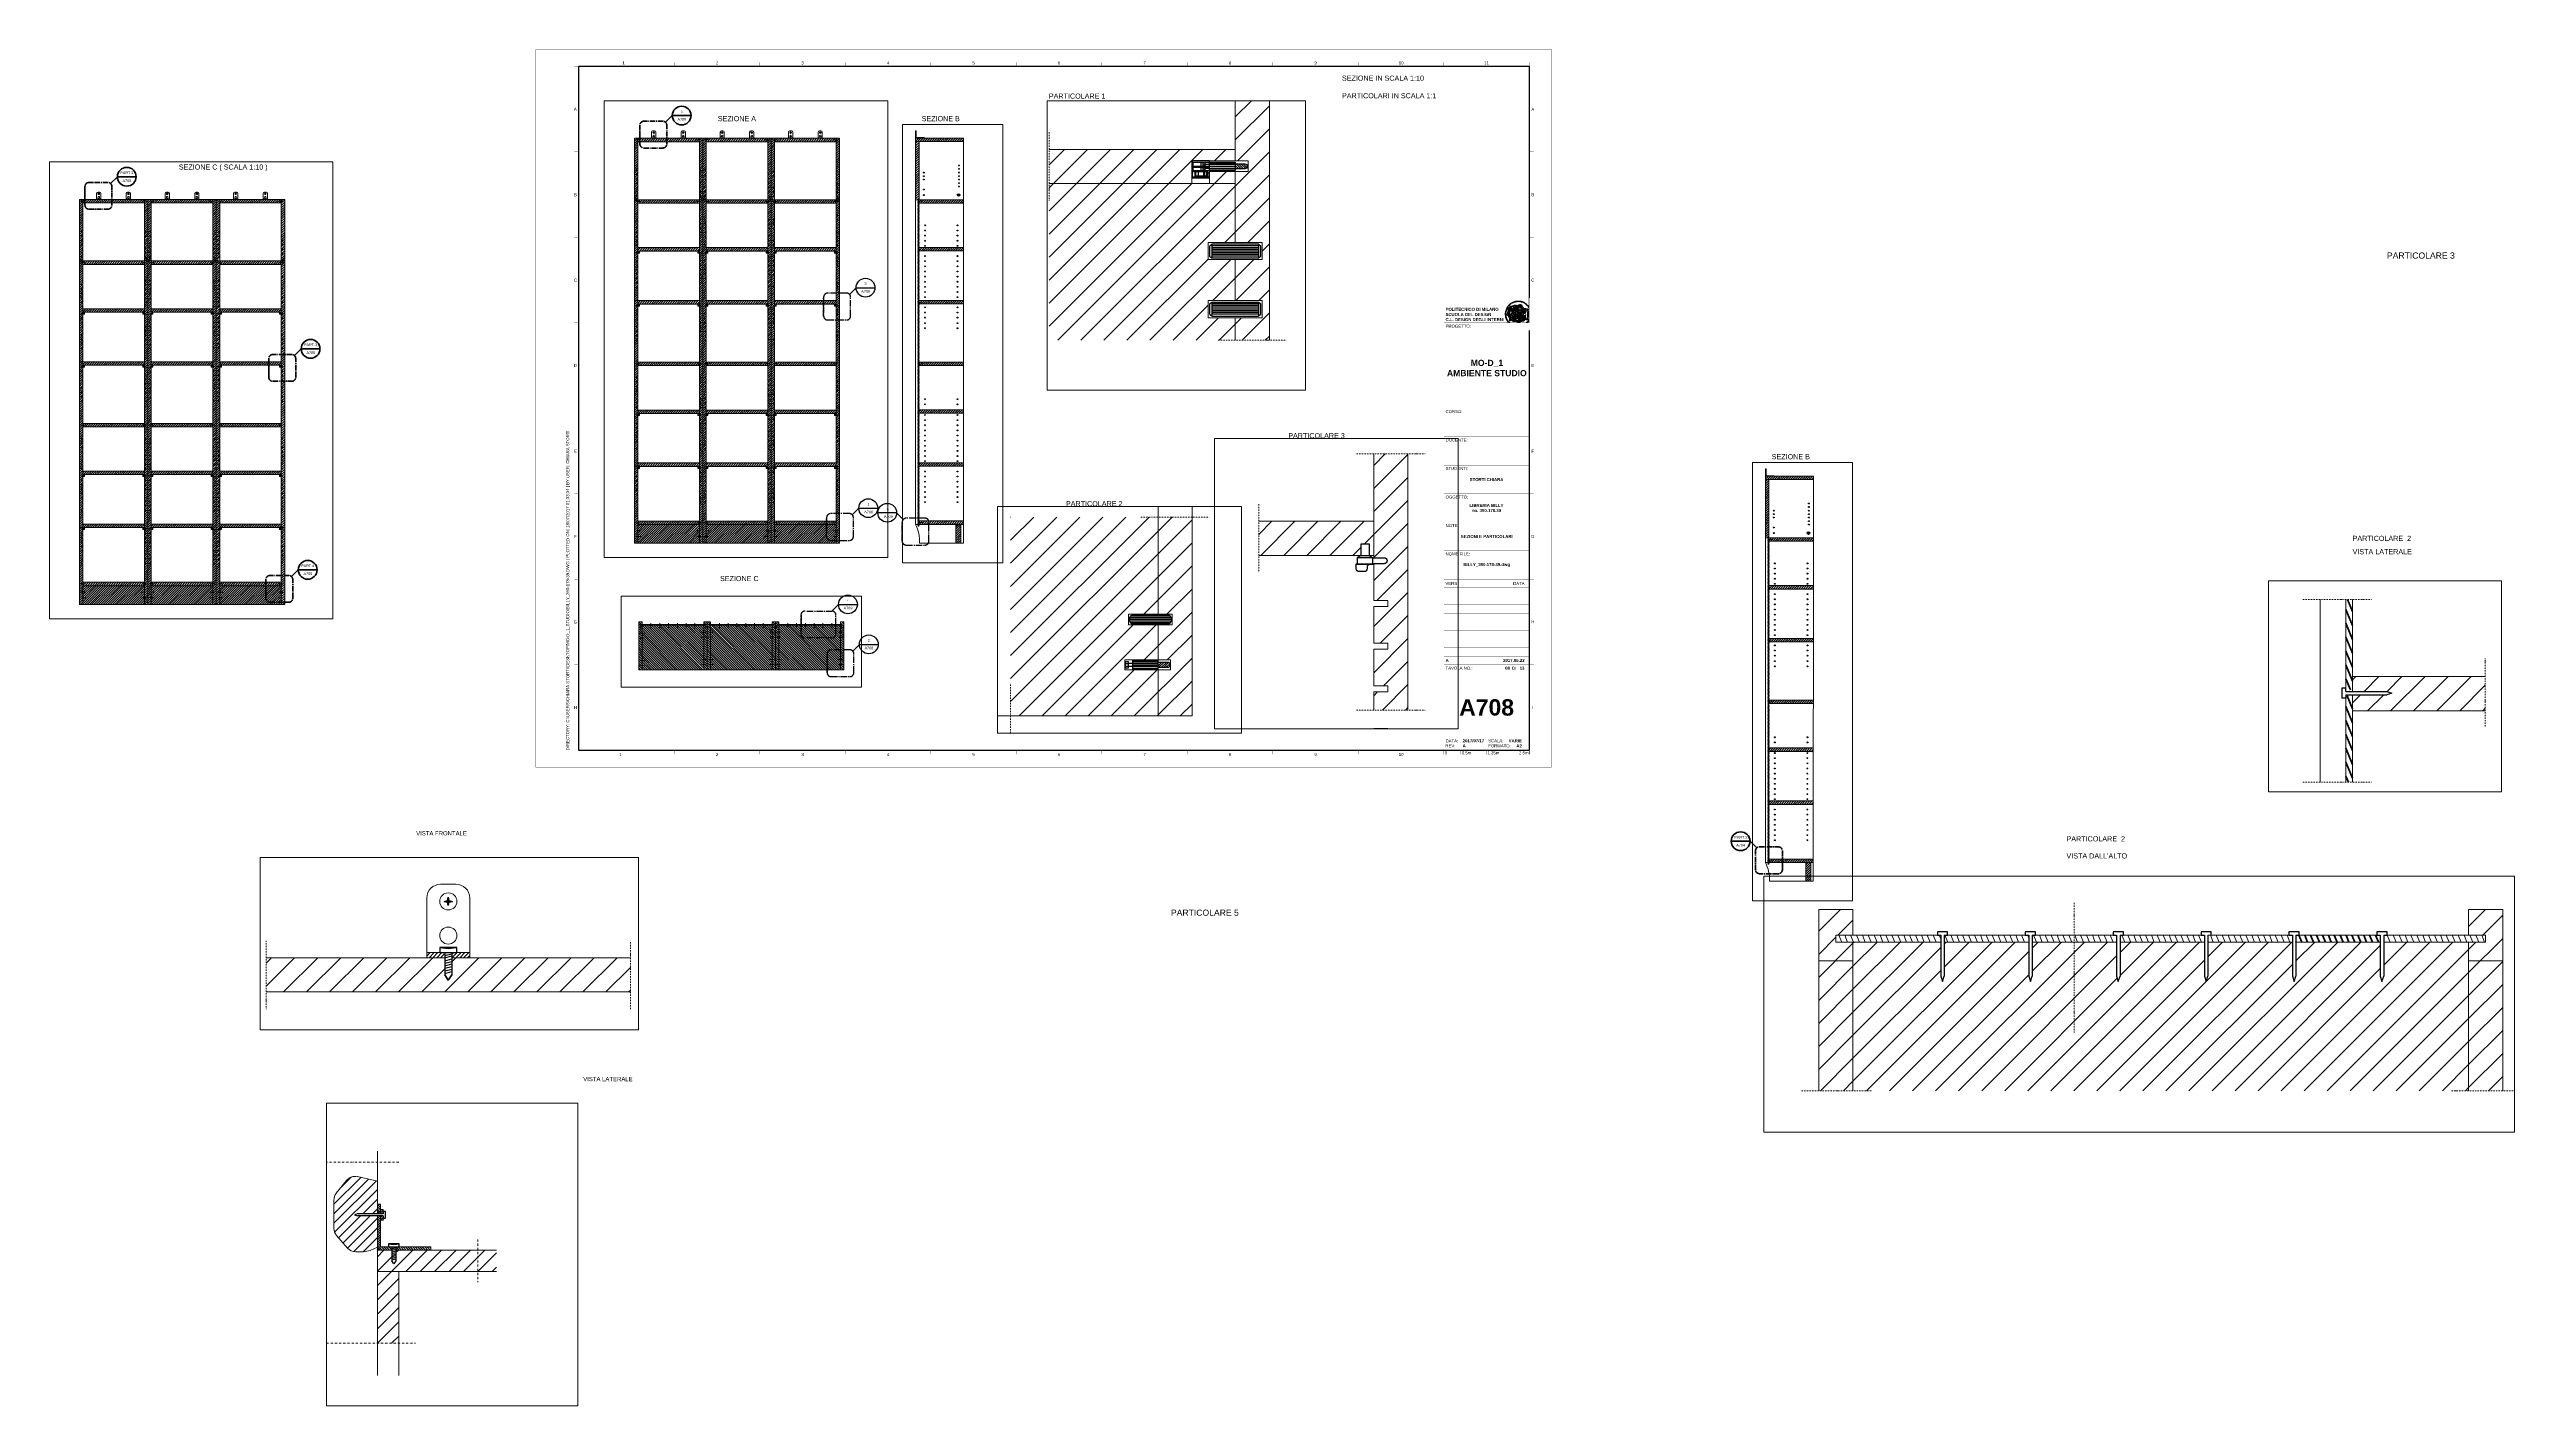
# Paper-space layout 'LIB 4' of a CAD drawing. Header units: millimetres. Extents: x -285 to 1157, y -374 to 420.
# The model-space entities are those that its viewports show. They can reach past a viewport. Long polylines and large blocks are cut down to what shows.
import ezdxf
from ezdxf.enums import TextEntityAlignment as Align

# ---------------------------------------------------------------- set-up
doc = ezdxf.new("R2010")
doc.units = ezdxf.units.MM
doc.set_wipeout_variables(frame=1)
for name, pattern in [('CENTER2', [1.125, 0.75, -0.125, 0.125, -0.125]), ('CONTINUA', [0]), ('TRATTOPUNTO', [25.4, 12.7, -6.35, 0, -6.35])]:
    doc.linetypes.add(name, pattern=pattern)
for name, color, linetype, lineweight in [('A-FURN', 2, 'Continuous', 18), ('A-SECT A-MCUT', 4, 'Continuous', 35), ('linee', 250, 'Continuous', 15), ('LINEE DI SEZIONE', 4, 'Continuous', 15)]:
    doc.layers.add(name, color=color, linetype=linetype, lineweight=lineweight)
for name, color, linetype in [('DETTAGLI', 5, 'CONTINUA'), ('G-ANNO-LOGO', 3, 'Continuous'), ('G-ANNO-TEXT', 3, 'Continuous'), ('G-ANNO-TTLB', 3, 'Continuous'), ('PARTICOLARI', 5, 'Continuous'), ('QUOTE', 5, 'Continuous'), ('SCRITTE', 5, 'Continuous')]:
    doc.layers.add(name, color=color, linetype=linetype)
doc.layers.add('G-ANNO-NPLT', color=210, linetype='Continuous', plot=False)
doc.styles.add('ARIAL', font='arial.ttf')
doc.styles.add('ARIAL-BOLD', font='')
doc.styles.add('E-ARIAL', font='arial.ttf')
doc.styles.get("Standard").update_dxf_attribs({"font": 'arial.ttf'})
doc.styles.get('ARIAL-BOLD').set_extended_font_data('Arial', bold=True)

# ---------------------------------------------------------------- blocks, each defined once
blk = doc.blocks.new('A1_GRID_LAYOUT')
at = {"layer": 'G-ANNO-NPLT', "const_width": 0.18}
for points in [[(594, 420), (0, 420)], [(0, 0), (0, 420)], [(594, 0), (594, 420)], [(594, 0), (0, 0)]]:
    blk.add_lwpolyline(points, dxfattribs=at)
at = {"layer": 'G-ANNO-TTLB'}
for p, q in [((25, 410), (25, 10)), ((581, 410), (25, 410)), ((581, 10), (581, 410)), ((25, 10), (581, 10))]:
    blk.add_line(p, q, dxfattribs=at)
at = {"layer": 'G-ANNO-TTLB', "const_width": 0.18, "flags": 128}
for points in [[(25, 410), (22.5, 410)], [(81, 412.5), (81, 410)], [(131, 412.5), (131, 410)], [(181, 412.5), (181, 410)], [(231, 412.5), (231, 410)], [(281, 412.5), (281, 410)], [(331, 412.5), (331, 410)], [(381, 412.5), (381, 410)], [(431, 412.5), (431, 410)], [(481, 412.5), (481, 410)], [(531, 412.5), (531, 410)], [(581, 412.5), (581, 410)], [(25, 360), (22.5, 360)], [(583.5, 360), (581, 360)], [(25, 310), (22.5, 310)], [(583.5, 310), (581, 310)], [(25, 260), (22.5, 260)], [(583.5, 260), (581, 260)], [(25, 210), (22.5, 210)], [(583.5, 210), (581, 210)], [(25, 160), (22.5, 160)], [(583.5, 160), (581, 160)], [(25, 110), (22.5, 110)], [(583.5, 110), (581, 110)], [(583.5, 110), (581, 110)], [(25, 60), (22.5, 60)], [(583.5, 60), (581, 60)], [(583.5, 60), (581, 60)], [(81, 10), (81, 7.5)], [(131, 10), (131, 7.5)], [(181, 10), (181, 7.5)], [(231, 10), (231, 7.5)], [(281, 10), (281, 7.5)], [(331, 10), (331, 7.5)], [(381, 10), (381, 7.5)], [(431, 10), (431, 7.5)], [(481, 10), (481, 7.5)], [(531, 10), (531, 7.5)], [(581, 10), (581, 7.5)]]:
    blk.add_lwpolyline(points, dxfattribs=at)
at = {"layer": 'G-ANNO-TEXT', "style": 'ARIAL'}
for s, p in [('1', (51.3, 412.1)), ('2', (106, 412.1)), ('3', (156, 412.1)), ('4', (206, 412.1)), ('5', (256, 412.1)), ('6', (306, 412.1)), ('7', (356, 412.1)), ('8', (406, 412.1)), ('9', (456, 412.1)), ('10', (506, 412.1)), ('11', (556, 412.1)), ('A', (23.1, 385)), ('A', (583, 385)), ('B', (23.1, 335)), ('B', (583, 335)), ('C', (23.1, 285)), ('C', (583, 285)), ('D', (23.1, 235)), ('E', (583, 235)), ('E', (23.1, 185)), ('F', (583, 185)), ('F', (23.1, 135)), ('G', (583, 135)), ('G', (23.1, 85)), ('H', (583, 85)), ('H', (23.1, 35)), ('I', (583, 35)), ('1', (49.5, 7.5)), ('2', (106, 7.5)), ('3', (156, 7.5)), ('4', (206, 7.5)), ('5', (256, 7.5)), ('6', (306, 7.5)), ('7', (356, 7.5)), ('8', (406, 7.5)), ('9', (456, 7.5)), ('10', (506, 7.5))]:
    blk.add_text(s, height=1.8, dxfattribs=at).set_placement(p, align=Align.MIDDLE_CENTER)
at = {"layer": 'G-ANNO-TEXT', "insert": (17.7, 9.9), "char_height": 1.8, "attachment_point": 1, "rotation": 90, "style": 'ARIAL'}
blk.add_mtext_dynamic_manual_height_columns('DIRECTORY: C:\\\\USERS\\\\CHIARA STORTI\\\\DESKTOP\\\\MO-D_1_STUDIO\\\\BILLY_390-178-39.DWG | PLOTTED ON: 18/07/2017 01:33:34 | BY USER: CHIARA STORTI', width=412.209, gutter_width=9, heights=[0], dxfattribs=at)
blk = doc.blocks.new('logoPolimi')
for p, q in [((-2.37, 0.12), (-2.16, 0.11)), ((-2.37, 0.01), (-2.16, 0.01)), ((-2.36, 0.23), (-2.15, 0.21)), ((-2.35, 0.34), (-2.14, 0.31)), ((-2.33, 0.45), (-2.12, 0.41)), ((-2.3, 0.55), (-2.1, 0.51)), ((-2.28, 0.66), (-2.07, 0.6)), ((-2.24, 0.77), (-2.04, 0.7)), ((-2.2, 0.87), (-2.01, 0.79)), ((-2.16, 0.97), (-1.97, 0.89)), ((-2.11, 1.07), (-1.93, 0.98)), ((-2.06, 1.17), (-1.88, 1.07)), ((-2.01, 1.26), (-1.83, 1.15)), ((-1.94, 1.36), (-1.77, 1.24)), ((-1.88, 1.45), (-1.71, 1.32)), ((-1.84, 0.03), (-1.82, 0.35)), ((-1.81, 1.53), (-1.65, 1.4)), ((-1.74, 1.61), (-1.58, 1.47)), ((-1.73, 0.59), (-1.73, 0.59)), ((-1.73, 0.59), (-1.73, 0.59)), ((-1.66, 1.69), (-1.51, 1.54)), ((-1.65, 0.57), (-1.65, 0.57)), ((-1.59, 1.12), (-1.59, 1.12)), ((-1.58, 1.77), (-1.44, 1.61)), ((-1.51, 0.55), (-1.51, 0.55)), ((-1.51, 0.55), (-1.51, 0.55)), ((-1.49, 1.84), (-1.36, 1.68)), ((-1.41, 1.91), (-1.28, 1.74)), ((-1.32, 1.97), (-1.2, 1.8)), ((-1.31, 0.79), (-1.21, 0.75)), ((-1.21, 0.75), (-1.31, 0.79)), ((-1.21, 0.75), (-1.31, 0.79)), ((-1.22, 2.03), (-1.11, 1.85)), ((-1.21, 0.75), (-1.21, 0.75)), ((-1.21, 0.75), (-1.21, 0.75)), ((-1.19, 0.76), (-1.19, 0.76)), ((-1.19, 0.76), (-1.19, 0.76)), ((-1.17, 0.99), (-1.18, 0.99)), ((-1.18, 0.99), (-1.17, 0.99)), ((-1.16, 0.57), (-1.16, 0.57)), ((-1.16, 0.57), (-1.16, 0.57)), ((-1.13, 2.09), (-1.03, 1.9)), ((-1.1, 0.01), (-0.99, 0.06)), ((-0.99, 0.06), (-1.1, 0.01)), ((-0.99, 0.06), (-1.1, 0.01)), ((-1.03, 2.14), (-0.94, 1.95)), ((-0.99, 0.06), (-0.99, 0.06)), ((-0.99, 0.06), (-0.99, 0.06)), ((-0.97, 0.79), (-0.98, 0.79)), ((-0.89, 0.84), (-0.97, 0.79)), ((-0.97, 0.79), (-0.89, 0.84)), ((-0.96, 1.41), (-0.96, 1.41)), ((-0.96, 1.41), (-0.96, 1.41)), ((-0.93, 2.18), (-0.84, 1.99)), ((-0.89, 0.84), (-0.82, 0.87)), ((-0.82, 0.87), (-0.89, 0.84)), ((-0.89, 0.84), (-0.82, 0.87)), ((-0.88, 0.83), (-0.89, 0.84)), ((-0.85, 1.39), (-0.85, 1.39)), ((-0.85, 1.39), (-0.85, 1.39)), ((-0.84, 0.14), (-0.84, 0.14)), ((-0.83, 2.22), (-0.75, 2.03)), ((-0.77, 1.08), (-0.78, 1.08)), ((-0.78, 1.08), (-0.77, 1.08)), ((-0.61, 1.12), (-0.77, 1.08)), ((-0.77, 1.08), (-0.61, 1.12)), ((-0.77, 1.08), (-0.61, 1.12)), ((-0.75, 1.3), (-0.76, 1.29)), ((-0.76, 1.29), (-0.75, 1.3)), ((-0.72, 2.26), (-0.66, 2.06)), ((-0.65, 0.99), (-0.7, 0.96)), ((-0.69, 0.18), (-0.68, 0.18)), ((-0.66, 0.93), (-0.66, 0.93)), ((-0.66, 0.93), (-0.64, 0.93)), ((-0.66, 0.93), (-0.66, 0.93)), ((-0.66, 0.93), (-0.66, 0.93)), ((-0.63, 1.01), (-0.63, 1.01)), ((-0.63, 1.01), (-0.62, 1.01)), ((-0.63, 0.66), (-0.63, 0.66)), ((-0.61, 2.29), (-0.56, 2.09)), ((-0.6, 1.12), (-0.61, 1.12)), ((-0.61, 1.12), (-0.6, 1.12)), ((-0.61, 1.12), (-0.6, 1.12)), ((-0.61, 0.86), (-0.57, 0.85)), ((-0.57, 0.85), (-0.61, 0.86)), ((-0.61, 0.86), (-0.57, 0.85)), ((-0.53, 1.08), (-0.6, 1.12)), ((-0.6, 1.12), (-0.6, 1.11)), ((-0.6, 1.12), (-0.53, 1.08)), ((-0.57, 0.8), (-0.59, 0.8)), ((-0.57, 0.85), (-0.53, 0.84)), ((-0.57, 0.85), (-0.57, 0.85)), ((-0.57, 0.85), (-0.57, 0.85)), ((-0.57, 0.85), (-0.53, 0.84)), ((-0.56, 0.29), (-0.49, 0.48)), ((-0.56, 0.14), (-0.56, 0.29)), ((-0.5, 0.11), (-0.56, 0.14)), ((-0.53, 0.84), (-0.51, 0.84)), ((-0.53, 0.84), (-0.51, 0.84)), ((-0.53, 0.84), (-0.53, 0.84)), ((-0.51, 2.32), (-0.46, 2.11)), ((-0.51, 0.11), (-0.51, 0.11)), ((-0.51, 0.11), (-0.51, 0.11)), ((-0.34, 0.33), (-0.5, 0.11)), ((-0.49, 0.48), (-0.41, 0.55)), ((-0.42, 0.8), (-0.47, 0.79)), ((-0.42, 0.8), (-0.47, 0.79)), ((-0.47, 0.79), (-0.45, 0.76)), ((-0.47, 0.79), (-0.45, 0.76)), ((-0.45, 1.14), (-0.42, 1.11)), ((-0.42, 1.26), (-0.36, 1.22)), ((-0.41, 0.55), (-0.34, 0.49)), ((-0.4, 2.34), (-0.36, 2.13)), ((-0.4, 1.37), (-0.38, 1.38)), ((-0.39, 1.37), (-0.4, 1.37)), ((-0.35, 1.33), (-0.4, 1.37)), ((-0.39, 1.24), (-0.4, 1.23)), ((-0.38, 1.14), (-0.38, 1.14)), ((-0.34, 0.49), (-0.09, 0.48)), ((-0.16, 0.32), (-0.34, 0.33)), ((-0.14, 0.32), (-0.31, 0.34)), ((-0.29, 2.35), (-0.26, 2.14)), ((-0.28, 1.3), (-0.29, 1.3)), ((-0.28, 1.3), (-0.28, 1.3)), ((-0.18, 2.36), (-0.16, 2.15)), ((-0.16, 1.24), (-0.16, 1.25)), ((-0.16, 1.25), (-0.16, 1.25)), ((-0.16, 0.49), (-0.14, 0.64)), ((-0.06, 0.27), (-0.16, 0.32)), ((-0.1, 0.88), (-0.09, 0.87)), ((-0.08, 1.37), (-0.08, 1.38)), ((-0.08, 1.23), (-0.05, 1.21)), ((-0.05, 1.21), (-0.08, 1.23)), ((-0.08, 1.23), (-0.05, 1.21)), ((-0.07, 2.37), (-0.06, 2.16)), ((-0.03, 0.26), (-0.06, 0.27)), ((-0.05, 1.21), (-0.04, 1.21)), ((-0.04, 1.21), (-0.05, 1.21)), ((-0.04, 1.21), (-0.04, 1.21)), ((-0.04, 1.21), (-0.04, 1.21)), ((-0.04, 0.48), (-0.03, 0.26)), ((0.03, 1.15), (0.03, 1.15)), ((0.03, 0.66), (0.03, 0.67)), ((0.04, 2.37), (0.04, 2.16)), ((0.07, 0.58), (0.07, 0.57)), ((0.1, 1.18), (0.1, 1.18)), ((0.1, 0.84), (0.1, 0.84)), ((0.13, 1.32), (0.17, 1.19)), ((0.15, 2.36), (0.14, 2.16)), ((0.14, 0.71), (0.34, 0.65)), ((0.31, 0.56), (0.17, 0.63)), ((0.26, 2.36), (0.24, 2.15)), ((0.27, 1.61), (0.27, 1.61)), ((0.27, 1.61), (0.27, 1.61)), ((0.27, 1.61), (0.27, 1.61)), ((0.29, 1.29), (0.29, 1.29)), ((0.29, 1.29), (0.29, 1.29)), ((0.29, 1.29), (0.29, 1.29)), ((0.29, 1.29), (0.29, 1.29)), ((0.33, 0.49), (0.34, 0.49)), ((0.33, 0.03), (0.35, 0.03)), ((0.33, 0.03), (0.35, 0.03)), ((0.37, 2.34), (0.34, 2.13)), ((0.34, 0.65), (0.34, 0.64)), ((0.35, 0.03), (0.57, 0.06)), ((0.35, 0.03), (0.57, 0.06)), ((0.35, 0.03), (0.35, 0.03)), ((0.35, 0.03), (0.35, 0.03)), ((0.38, 1.36), (0.37, 1.35)), ((0.38, 0.34), (0.37, 0.34)), ((0.38, 0.34), (0.38, 0.34)), ((0.43, 0.67), (0.39, 0.64)), ((0.48, 2.32), (0.44, 2.12)), ((0.49, 1.05), (0.51, 1.13)), ((0.51, 1.13), (0.49, 1.05)), ((0.49, 1.05), (0.51, 1.13)), ((0.51, 1.31), (0.5, 1.29)), ((0.51, 1.13), (0.52, 1.23)), ((0.52, 1.23), (0.51, 1.23)), ((0.51, 1.23), (0.52, 1.23)), ((0.52, 1.23), (0.51, 1.13)), ((0.51, 1.13), (0.52, 1.23)), ((0.52, 1.24), (0.6, 1.37)), ((0.52, 1.23), (0.6, 1.36)), ((0.6, 1.36), (0.52, 1.23)), ((0.52, 1.23), (0.52, 1.23)), ((0.52, 1.23), (0.52, 1.24)), ((0.52, 1.23), (0.52, 1.23)), ((0.55, 1.07), (0.53, 1.06)), ((0.53, 1.04), (0.53, 1.06)), ((0.53, 1.05), (0.53, 1.04)), ((0.59, 2.3), (0.54, 2.09)), ((0.54, 0.3), (0.63, 0.32)), ((0.54, -0.08), (0.61, 0.06)), ((0.61, 0.06), (0.54, -0.08)), ((0.54, -0.08), (0.61, 0.06)), ((0.56, 0.19), (0.59, 0.21)), ((0.57, 1.07), (0.57, 1.07)), ((0.57, 1.07), (0.57, 1.07)), ((0.57, 1.07), (0.57, 1.07)), ((0.57, 1.07), (0.57, 1.07)), ((0.57, 1.07), (0.57, 1.07)), ((0.57, 1.07), (0.57, 1.07)), ((0.57, 1.07), (0.57, 1.07)), ((0.58, 0.3), (0.59, 0.29)), ((0.59, 0.78), (0.59, 0.79)), ((0.59, 0.79), (0.59, 0.79)), ((0.59, 0.79), (0.59, 0.79)), ((0.59, 0.79), (0.59, 0.78)), ((0.61, 0.06), (0.6, 0.07)), ((0.6, 0.07), (0.61, 0.06)), ((0.61, 0.06), (0.61, 0.07)), ((0.62, 0.21), (0.65, 0.22)), ((0.69, 2.27), (0.63, 2.07)), ((0.64, 1.37), (0.65, 1.37)), ((0.69, 0.86), (0.68, 0.86)), ((0.68, 0.86), (0.69, 0.86)), ((0.68, 0.76), (0.68, 0.76)), ((0.8, 2.23), (0.73, 2.03)), ((0.76, 0.26), (0.76, 0.26)), ((0.9, 2.19), (0.82, 2)), ((0.82, 0.35), (0.84, 0.36)), ((0.82, 0.35), (0.82, 0.35)), ((0.84, 0.36), (0.84, 0.37)), ((0.85, 0.34), (1.05, 0.35)), ((1, 2.15), (0.91, 1.96)), ((0.93, 1.05), (0.93, 1.05)), ((0.93, 1.05), (0.93, 1.05)), ((0.93, 1.05), (0.93, 1.04)), ((0.93, 1.05), (0.93, 1.05)), ((0.97, 0.66), (0.96, 0.66)), ((1.01, 0.97), (0.98, 0.96)), ((1.1, 2.1), (1, 1.91)), ((1.2, 2.04), (1.09, 1.86)), ((1.17, 0.96), (1.17, 0.95)), ((1.17, 0.95), (1.17, 0.95)), ((1.29, 1.99), (1.18, 1.81)), ((1.38, 1.92), (1.26, 1.75)), ((1.34, 0.37), (1.26, 0.04)), ((1.27, 0.37), (1.27, 0.38)), ((1.28, 0.95), (1.28, 0.95)), ((1.47, 1.86), (1.34, 1.69)), ((1.37, 0.73), (1.46, 0.81)), ((1.41, 0.4), (1.41, 0.41)), ((1.56, 1.79), (1.42, 1.63)), ((1.64, 1.71), (1.49, 1.56)), ((1.49, 0.9), (1.57, 0.92)), ((1.72, 1.63), (1.56, 1.49)), ((1.67, 0.6), (1.57, 0.53)), ((1.79, 1.55), (1.63, 1.41)), ((1.86, 1.47), (1.7, 1.34)), ((1.93, 1.38), (1.76, 1.26)), ((1.99, 1.29), (1.81, 1.17)), ((2.05, 1.19), (1.87, 1.09)), ((2.1, 1.1), (1.92, 1)), ((2.15, 1), (1.96, 0.91)), ((2.19, 0.9), (2, 0.82)), ((2.23, 0.79), (2.04, 0.72)), ((2.27, 0.69), (2.07, 0.63)), ((2.3, 0.58), (2.09, 0.53)), ((2.32, 0.47), (2.12, 0.43)), ((2.34, 0.37), (2.13, 0.33)), ((2.36, 0.26), (2.15, 0.23)), ((2.37, 0.15), (2.16, 0.13)), ((2.37, 0.04), (2.16, 0.03)), ((-2.37, -0.1), (-2.16, -0.09)), ((-2.36, -0.21), (-2.15, -0.19)), ((-2.35, -0.32), (-2.14, -0.29)), ((-2.33, -0.43), (-2.12, -0.39)), ((-2.31, -0.54), (-2.1, -0.49)), ((-2.28, -0.65), (-2.08, -0.59)), ((-2.25, -0.75), (-2.05, -0.69)), ((-2.21, -0.86), (-2.02, -0.78)), ((-2.17, -0.96), (-1.98, -0.87)), ((-2.12, -1.06), (-1.93, -0.96)), ((-2.07, -1.16), (-1.89, -1.05)), ((-2.04, -0.15), (-1.97, -0.2)), ((-2.01, -1.25), (-1.84, -1.14)), ((-1.95, -1.34), (-1.78, -1.22)), ((-1.89, -1.43), (-1.72, -1.31)), ((-1.82, -1.52), (-1.66, -1.38)), ((-1.75, -1.6), (-1.59, -1.46)), ((-1.67, -1.68), (-1.52, -1.53)), ((-1.58, -0.12), (-1.6, -0.18)), ((-1.6, -0.18), (-1.58, -0.28)), ((-1.57, -0.54), (-1.59, -0.54)), ((-1.59, -0.54), (-1.59, -0.54)), ((-1.59, -1.76), (-1.45, -1.6)), ((-1.56, -0.32), (-1.56, -0.31)), ((-1.56, -0.31), (-1.56, -0.31)), ((-1.53, -0.65), (-1.53, -0.65)), ((-1.53, -0.65), (-1.53, -0.65)), ((-1.51, -1.83), (-1.37, -1.67)), ((-1.48, -0.86), (-1.48, -0.85)), ((-1.42, -0.37), (-1.42, -0.37)), ((-1.42, -1.9), (-1.29, -1.73)), ((-1.38, -0.46), (-1.38, -0.46)), ((-1.33, -1.96), (-1.21, -1.79)), ((-1.31, -0.24), (-1.31, -0.23)), ((-1.31, -0.23), (-1.31, -0.24)), ((-1.24, -2.02), (-1.13, -1.84)), ((-1.23, -0.19), (-1.23, -0.19)), ((-1.23, -0.19), (-1.23, -0.19)), ((-1.23, -0.19), (-1.23, -0.19)), ((-1.23, -0.19), (-1.23, -0.19)), ((-1.14, -2.08), (-1.04, -1.89)), ((-1.04, -2.13), (-0.95, -1.94)), ((-1.01, -0.39), (-1.02, -0.39)), ((-1.02, -0.39), (-1.01, -0.39)), ((-1.02, -0.7), (-1.02, -0.7)), ((-1.02, -0.7), (-1.02, -0.7)), ((-1.02, -0.7), (-1.02, -0.7)), ((-0.94, -2.18), (-0.86, -1.98)), ((-0.84, -2.22), (-0.77, -2.02)), ((-0.79, -0.51), (-0.83, -0.58)), ((-0.83, -0.58), (-0.79, -0.51)), ((-0.83, -0.58), (-0.79, -0.51)), ((-0.78, -1.05), (-0.83, -0.94)), ((-0.83, -0.94), (-0.78, -1.05)), ((-0.83, -0.94), (-0.83, -0.94)), ((-0.83, -0.94), (-0.78, -1.05)), ((-0.82, -1.23), (-0.82, -1.23)), ((-0.82, -1.23), (-0.77, -1.23)), ((-0.77, -1.23), (-0.82, -1.23)), ((-0.82, -1.23), (-0.82, -1.23)), ((-0.77, -1.23), (-0.82, -1.23)), ((-0.75, -0.96), (-0.8, -0.89)), ((-0.8, -0.89), (-0.79, -0.92)), ((-0.79, -0.92), (-0.8, -0.89)), ((-0.8, -0.89), (-0.75, -0.96)), ((-0.79, -0.92), (-0.8, -0.89)), ((-0.8, -0.89), (-0.8, -0.89)), ((-0.8, -0.89), (-0.75, -0.96)), ((-0.79, -0.92), (-0.78, -0.95)), ((-0.78, -0.95), (-0.79, -0.92)), ((-0.78, -0.95), (-0.79, -0.92)), ((-0.77, -0.49), (-0.78, -0.48)), ((-0.78, -0.48), (-0.77, -0.49)), ((-0.78, -0.95), (-0.76, -1)), ((-0.76, -1), (-0.78, -0.95)), ((-0.76, -1), (-0.78, -0.95)), ((-0.71, -0.89), (-0.75, -0.87)), ((-0.75, -0.87), (-0.71, -0.89)), ((-0.75, -0.87), (-0.71, -0.89)), ((-0.72, -1.01), (-0.75, -0.96)), ((-0.75, -0.96), (-0.72, -1.01)), ((-0.75, -0.96), (-0.72, -1.01)), ((-0.74, -2.25), (-0.67, -2.05)), ((-0.64, -0.93), (-0.71, -0.89)), ((-0.71, -0.89), (-0.64, -0.93)), ((-0.71, -0.89), (-0.64, -0.93)), ((-0.66, -0.53), (-0.66, -0.53)), ((-0.66, -0.53), (-0.66, -0.53)), ((-0.66, -0.53), (-0.66, -0.53)), ((-0.63, -2.29), (-0.57, -2.08)), ((-0.52, -2.31), (-0.48, -2.11)), ((-0.39, -0.81), (-0.51, -0.69)), ((-0.51, -1.04), (-0.5, -1.04)), ((-0.48, -0.42), (-0.48, -0.42)), ((-0.48, -0.42), (-0.48, -0.42)), ((-0.48, -0.42), (-0.48, -0.42)), ((-0.42, -2.33), (-0.38, -2.13)), ((-0.41, -0.51), (-0.41, -0.51)), ((-0.38, -0.05), (-0.39, -0.12)), ((-0.39, -0.12), (-0.37, -0.1)), ((-0.35, -0.14), (-0.37, -0.08)), ((-0.37, -0.09), (-0.37, -0.09)), ((-0.33, -0.12), (-0.35, -0.14)), ((-0.32, -0.14), (-0.35, -0.14)), ((-0.35, -0.18), (-0.34, -0.22)), ((-0.34, -0.08), (-0.29, -0.16)), ((-0.34, -0.22), (-0.34, -0.22)), ((-0.27, -0.17), (-0.32, -0.14)), ((-0.31, -2.35), (-0.28, -2.14)), ((-0.25, -0.91), (-0.26, -0.9)), ((-0.26, -1.29), (0.1, -1.2)), ((0.1, -1.2), (-0.26, -1.29)), ((0.08, -1.4), (-0.26, -1.29)), ((-0.26, -1.29), (0.08, -1.4)), ((-0.26, -1.38), (-0.26, -1.29)), ((-0.26, -1.29), (-0.26, -1.29)), ((-0.26, -1.29), (-0.26, -1.38)), ((-0.26, -1.29), (0.08, -1.4)), ((-0.26, -1.29), (-0.26, -1.29)), ((0.08, -1.49), (-0.26, -1.38)), ((-0.26, -1.38), (0.09, -1.49)), ((-0.2, -2.36), (-0.18, -2.15)), ((-0.14, -0.15), (-0.16, -0.13)), ((-0.11, -0.04), (-0.12, -0.05)), ((-0.09, -2.37), (-0.08, -2.16)), ((-0.04, -0.41), (-0.01, -0.44)), ((-0.01, -0.44), (-0.04, -0.41)), ((-0.04, -0.41), (-0.01, -0.44)), ((0.03, -2.37), (0.02, -2.16)), ((0.07, -0.84), (0.07, -0.84)), ((0.07, -0.84), (0.07, -0.84)), ((0.1, -1.2), (0.08, -1.32)), ((0.08, -1.32), (0.13, -1.2)), ((0.08, -1.4), (0.72, -1.22)), ((0.72, -1.22), (0.08, -1.4)), ((0.08, -1.4), (0.72, -1.22)), ((0.72, -1.31), (0.08, -1.49)), ((0.08, -1.44), (0.08, -1.4)), ((0.08, -1.4), (0.08, -1.44)), ((0.08, -1.4), (0.08, -1.49)), ((0.08, -1.49), (0.08, -1.44)), ((0.08, -1.44), (0.08, -1.44)), ((0.08, -1.44), (0.08, -1.45)), ((0.08, -1.45), (0.08, -1.46)), ((0.08, -1.46), (0.08, -1.49)), ((0.1, -1.01), (0.09, -0.86)), ((0.1, -1.01), (0.09, -0.86)), ((0.09, -1.49), (0.72, -1.31)), ((0.1, -1.2), (0.12, -1.04)), ((0.12, -1.04), (0.1, -1.2)), ((0.13, -1.2), (0.1, -1.2)), ((0.1, -1.2), (0.13, -1.2)), ((0.13, -1.2), (0.1, -1.2)), ((0.1, -1.2), (0.1, -1.2)), ((0.11, -0.44), (0.11, -0.44)), ((0.11, -0.44), (0.11, -0.44)), ((0.12, -0.21), (0.12, -0.21)), ((0.12, -0.21), (0.12, -0.21)), ((0.12, -0.21), (0.12, -0.21)), ((0.12, -0.21), (0.12, -0.21)), ((0.12, -0.21), (0.12, -0.21)), ((0.12, -0.21), (0.12, -0.21)), ((0.12, -0.21), (0.12, -0.21)), ((0.12, -0.21), (0.12, -0.21)), ((0.12, -0.21), (0.12, -0.21)), ((0.12, -0.21), (0.12, -0.21)), ((0.12, -0.21), (0.12, -0.21)), ((0.12, -0.21), (0.12, -0.21)), ((0.12, -0.21), (0.12, -0.21)), ((0.12, -0.56), (0.14, -0.53)), ((0.14, -0.53), (0.12, -0.56)), ((0.12, -0.56), (0.14, -0.53)), ((0.12, -1.04), (0.12, -1.04)), ((0.12, -1.04), (0.12, -1.04)), ((0.12, -1.04), (0.12, -1.04)), ((0.14, -2.37), (0.12, -2.16)), ((0.21, -0.99), (0.13, -1.2)), ((0.13, -1.2), (0.21, -0.99)), ((0.36, -1.14), (0.13, -1.2)), ((0.13, -1.2), (0.26, -1.17)), ((0.14, -0.53), (0.16, -0.49)), ((0.16, -0.49), (0.14, -0.53)), ((0.14, -0.53), (0.16, -0.49)), ((0.16, -0.49), (0.16, -0.49)), ((0.16, -0.49), (0.16, -0.49)), ((0.28, -1.19), (0.21, -0.99)), ((0.21, -0.99), (0.31, -1.27)), ((0.25, -2.36), (0.22, -2.15)), ((0.24, -0.17), (0.24, -0.16)), ((0.24, -0.16), (0.24, -0.17)), ((0.25, -0.84), (0.25, -0.88)), ((0.25, -0.88), (0.25, -0.84)), ((0.25, -0.88), (0.25, -0.84)), ((0.25, -0.88), (0.29, -1.17)), ((0.26, -0.88), (0.25, -0.88)), ((0.31, -1.27), (0.25, -0.88)), ((0.26, -1.17), (0.28, -1.16)), ((0.28, -1.16), (0.36, -1.14)), ((0.29, -1.17), (0.28, -1.19)), ((0.35, -2.34), (0.32, -2.14)), ((0.36, -1.14), (0.72, -1.22)), ((0.72, -1.22), (0.36, -1.14)), ((0.46, -2.32), (0.42, -2.12)), ((0.49, -0.31), (0.49, -0.31)), ((0.49, -0.31), (0.49, -0.31)), ((0.5, -0.27), (0.5, -0.27)), ((0.51, -0.27), (0.51, -0.27)), ((0.57, -2.3), (0.52, -2.1)), ((0.68, -2.27), (0.62, -2.07)), ((0.78, -2.24), (0.71, -2.04)), ((0.72, -0.81), (0.75, -0.89)), ((0.72, -1.22), (0.72, -1.31)), ((0.72, -1.31), (0.72, -1.22)), ((0.74, -0.23), (0.74, -0.23)), ((0.74, -0.23), (0.75, -0.24)), ((0.75, -0.23), (0.75, -0.23)), ((0.89, -2.2), (0.81, -2)), ((0.86, -0.25), (0.82, -0.34)), ((0.87, -0.22), (0.86, -0.23)), ((0.87, -0.22), (0.86, -0.25)), ((0.99, -2.15), (0.9, -1.96)), ((0.96, -0.58), (0.96, -0.57)), ((1.09, -2.11), (0.99, -1.92)), ((1.05, -1.05), (1.04, -1.05)), ((1.19, -2.05), (1.08, -1.87)), ((1.28, -2), (1.17, -1.82)), ((1.37, -1.93), (1.25, -1.76)), ((1.31, -0.27), (1.3, -0.26)), ((1.3, -0.26), (1.3, -0.26)), ((1.3, -0.26), (1.3, -0.26)), ((1.3, -0.26), (1.31, -0.27)), ((1.3, -0.26), (1.3, -0.26)), ((1.46, -1.87), (1.33, -1.7)), ((1.54, -1.8), (1.41, -1.64)), ((1.63, -1.72), (1.48, -1.57)), ((1.71, -1.65), (1.55, -1.5)), ((1.78, -1.57), (1.62, -1.43)), ((1.85, -1.48), (1.69, -1.35)), ((1.92, -1.39), (1.75, -1.27)), ((1.98, -1.3), (1.81, -1.19)), ((2.04, -1.21), (1.86, -1.1)), ((2.09, -1.11), (1.91, -1.01)), ((2.14, -1.01), (1.95, -0.92)), ((2.19, -0.91), (1.99, -0.83)), ((2.23, -0.81), (2.03, -0.74)), ((2.26, -0.7), (2.06, -0.64)), ((2.29, -0.6), (2.09, -0.55)), ((2.32, -0.49), (2.11, -0.45)), ((2.34, -0.38), (2.13, -0.35)), ((2.35, -0.27), (2.15, -0.25)), ((2.37, -0.08), (2.16, -0.07)), ((2.36, -0.16), (2.16, -0.15))]:
    blk.add_line(p, q)
for points in [[(-1.9, 0.12), (-1.94, 0.02), (-2.05, -0.09), (-2.05, -0.09)], [(-1.86, 0.38), (-1.86, 0.38), (-1.87, 0.19), (-1.9, 0.12)], [(-1.76, 0.6), (-1.76, 0.6), (-1.84, 0.57), (-1.86, 0.38)], [(-1.86, -0.04), (-1.84, 0.02), (-1.84, 0.03), (-1.84, 0.03)], [(-1.82, 0.78), (-1.83, 0.8), (-1.85, 0.86), (-1.83, 0.88)], [(-1.82, 0.78), (-1.83, 0.8), (-1.85, 0.86), (-1.83, 0.88)], [(-1.83, 0.88), (-1.81, 0.9), (-1.76, 0.96), (-1.76, 0.96)], [(-1.83, 0.88), (-1.81, 0.9), (-1.76, 0.96), (-1.76, 0.96)], [(-1.76, 0.6), (-1.83, 0.7), (-1.78, 0.74), (-1.78, 0.74)], [(-1.78, 0.74), (-1.79, 0.74), (-1.83, 0.7), (-1.76, 0.6)], [(-1.78, 0.74), (-1.8, 0.76), (-1.81, 0.78), (-1.82, 0.78)], [(-1.78, 0.74), (-1.8, 0.76), (-1.81, 0.78), (-1.82, 0.78)], [(-1.82, 0.35), (-1.81, 0.5), (-1.73, 0.59), (-1.73, 0.59)], [(-1.82, -0.19), (-1.73, -0.07), (-1.75, 0.14), (-1.75, 0.3)], [(-1.75, 0.33), (-1.75, 0.17), (-1.73, -0.05), (-1.8, -0.17)], [(-1.78, 0.74), (-1.75, 0.72), (-1.72, 0.69), (-1.68, 0.7)], [(-1.68, 0.7), (-1.72, 0.69), (-1.75, 0.72), (-1.78, 0.74)], [(-1.68, 0.7), (-1.72, 0.69), (-1.75, 0.72), (-1.78, 0.74)], [(-1.78, 0.74), (-1.78, 0.74), (-1.78, 0.74), (-1.78, 0.74)], [(-1.76, 0.96), (-1.68, 1.1), (-1.59, 1.12), (-1.59, 1.12)], [(-1.76, 0.96), (-1.68, 1.1), (-1.6, 1.12), (-1.6, 1.12)], [(-1.73, 0.59), (-1.74, 0.59), (-1.75, 0.6), (-1.76, 0.6)], [(-1.73, 0.59), (-1.74, 0.59), (-1.75, 0.6), (-1.76, 0.6)], [(-1.75, 0.3), (-1.76, 0.47), (-1.65, 0.57), (-1.65, 0.57)], [(-1.65, 0.57), (-1.65, 0.57), (-1.76, 0.5), (-1.75, 0.33)], [(-1.65, 0.57), (-1.68, 0.58), (-1.7, 0.58), (-1.73, 0.59)], [(-1.65, 0.57), (-1.68, 0.58), (-1.7, 0.58), (-1.73, 0.59)], [(-1.5, 0.71), (-1.53, 0.74), (-1.61, 0.71), (-1.68, 0.7)], [(-1.68, 0.7), (-1.61, 0.71), (-1.53, 0.73), (-1.5, 0.71)], [(-1.5, 0.71), (-1.53, 0.73), (-1.61, 0.71), (-1.68, 0.7)], [(-1.51, 0.55), (-1.56, 0.56), (-1.61, 0.56), (-1.65, 0.57)], [(-1.65, 0.57), (-1.61, 0.56), (-1.56, 0.56), (-1.51, 0.55)], [(-1.51, 0.55), (-1.56, 0.56), (-1.61, 0.56), (-1.65, 0.57)], [(-1.59, 1.12), (-1.6, 1.06), (-1.61, 0.99), (-1.61, 0.97)], [(-1.61, 0.97), (-1.61, 0.99), (-1.6, 1.06), (-1.59, 1.12)], [(-1.61, 0.97), (-1.61, 0.99), (-1.6, 1.06), (-1.59, 1.12)], [(-1.61, 0.97), (-1.61, 0.95), (-1.56, 0.88), (-1.54, 0.87)], [(-1.54, 0.87), (-1.56, 0.88), (-1.61, 0.95), (-1.61, 0.97)], [(-1.54, 0.87), (-1.56, 0.88), (-1.61, 0.96), (-1.61, 0.97)], [(-1.59, 1.12), (-1.59, 1.13), (-1.59, 1.15), (-1.58, 1.16)], [(-1.59, 1.12), (-1.59, 1.13), (-1.59, 1.15), (-1.58, 1.16)], [(-1.58, 1.16), (-1.57, 1.21), (-1.52, 1.23), (-1.49, 1.25)], [(-1.58, 1.16), (-1.57, 1.21), (-1.52, 1.23), (-1.49, 1.25)], [(-1.58, 0.36), (-1.58, 0.48), (-1.51, 0.55), (-1.51, 0.55)], [(-1.51, 0.55), (-1.51, 0.55), (-1.58, 0.48), (-1.58, 0.36)], [(-1.51, 0.55), (-1.51, 0.55), (-1.58, 0.48), (-1.58, 0.36)], [(-1.55, 0.04), (-1.55, 0.08), (-1.58, 0.25), (-1.58, 0.36)], [(-1.58, 0.36), (-1.58, 0.25), (-1.55, 0.08), (-1.55, 0.04)], [(-1.58, 0.36), (-1.58, 0.25), (-1.55, 0.08), (-1.55, 0.04)], [(-1.58, -0.12), (-1.57, -0.06), (-1.55, 0.02), (-1.55, 0.04)], [(-1.55, 0.04), (-1.55, 0.02), (-1.57, -0.06), (-1.58, -0.12)], [(-1.55, 0.04), (-1.55, 0.02), (-1.56, -0.04), (-1.57, -0.1)], [(-1.54, 0.87), (-1.52, 0.85), (-1.47, 0.83), (-1.44, 0.83)], [(-1.44, 0.83), (-1.47, 0.83), (-1.52, 0.85), (-1.54, 0.87)], [(-1.45, 0.83), (-1.47, 0.83), (-1.52, 0.85), (-1.54, 0.87)], [(-1.51, 0.55), (-1.33, 0.54), (-1.16, 0.57), (-1.16, 0.57)], [(-1.16, 0.57), (-1.16, 0.57), (-1.33, 0.54), (-1.51, 0.55)], [(-1.16, 0.57), (-1.16, 0.57), (-1.33, 0.54), (-1.51, 0.55)], [(-1.5, 0.71), (-1.46, 0.68), (-1.4, 0.62), (-1.33, 0.66)], [(-1.33, 0.66), (-1.4, 0.62), (-1.46, 0.68), (-1.5, 0.71)], [(-1.33, 0.66), (-1.4, 0.62), (-1.46, 0.68), (-1.5, 0.71)], [(-1.49, 1.25), (-1.46, 1.26), (-1.42, 1.33), (-1.39, 1.36)], [(-1.49, 1.25), (-1.46, 1.27), (-1.43, 1.34), (-1.39, 1.36)], [(-1.31, 0.79), (-1.33, 0.79), (-1.42, 0.83), (-1.45, 0.83)], [(-1.44, 0.83), (-1.42, 0.83), (-1.33, 0.79), (-1.31, 0.79)], [(-1.31, 0.79), (-1.33, 0.79), (-1.42, 0.83), (-1.44, 0.83)], [(-1.35, 1.1), (-1.4, 1.17), (-1.36, 1.23), (-1.29, 1.31)], [(-1.29, 1.31), (-1.36, 1.23), (-1.4, 1.17), (-1.35, 1.1)], [(-1.35, 1.1), (-1.4, 1.17), (-1.36, 1.23), (-1.29, 1.31)], [(-1.39, 1.36), (-1.35, 1.38), (-1.26, 1.4), (-1.19, 1.41)], [(-1.39, 1.36), (-1.35, 1.38), (-1.26, 1.4), (-1.19, 1.41)], [(-1.18, 0.99), (-1.24, 0.97), (-1.3, 1.03), (-1.35, 1.1)], [(-1.35, 1.1), (-1.3, 1.03), (-1.24, 0.97), (-1.18, 0.99)], [(-1.18, 1), (-1.24, 0.97), (-1.3, 1.03), (-1.35, 1.1)], [(-1.33, 0.66), (-1.28, 0.7), (-1.23, 0.73), (-1.21, 0.75)], [(-1.21, 0.75), (-1.23, 0.73), (-1.28, 0.7), (-1.33, 0.66)], [(-1.21, 0.75), (-1.23, 0.73), (-1.28, 0.7), (-1.33, 0.66)], [(-1.29, 1.31), (-1.22, 1.39), (-1.01, 1.41), (-0.96, 1.41)], [(-0.96, 1.41), (-1.01, 1.41), (-1.22, 1.39), (-1.29, 1.31)], [(-1.29, 1.31), (-1.22, 1.39), (-1.01, 1.41), (-0.96, 1.41)], [(-1.24, -0.02), (-1.21, -0.01), (-1.1, 0.01), (-1.1, 0.01)], [(-1.1, 0.01), (-1.1, 0.01), (-1.21, -0.01), (-1.24, -0.02)], [(-1.1, 0.01), (-1.1, 0.01), (-1.21, -0.01), (-1.24, -0.02)], [(-1.21, 0.75), (-1.2, 0.75), (-1.19, 0.76), (-1.19, 0.76)], [(-1.19, 0.76), (-1.19, 0.76), (-1.2, 0.75), (-1.21, 0.75)], [(-1.19, 0.76), (-1.19, 0.76), (-1.2, 0.76), (-1.21, 0.75)], [(-1.19, 1.41), (-1.11, 1.43), (-0.97, 1.41), (-0.97, 1.41)], [(-1.19, 1.41), (-1.12, 1.43), (-0.98, 1.41), (-0.98, 1.41)], [(-1.19, 0.76), (-1.19, 0.77), (-1.18, 0.78), (-1.18, 0.79)], [(-1.18, 0.79), (-1.18, 0.78), (-1.19, 0.77), (-1.19, 0.76)], [(-1.19, 0.76), (-1.19, 0.77), (-1.19, 0.78), (-1.18, 0.79)], [(-1.18, 0.68), (-1.18, 0.68), (-1.19, 0.71), (-1.19, 0.76)], [(-1.19, 0.76), (-1.19, 0.71), (-1.18, 0.68), (-1.18, 0.68)], [(-1.18, 0.68), (-1.18, 0.68), (-1.19, 0.71), (-1.19, 0.76)], [(-1.18, 0.97), (-1.18, 0.97), (-1.18, 0.98), (-1.17, 0.99)], [(-1.17, 0.99), (-1.18, 0.98), (-1.18, 0.97), (-1.18, 0.97)], [(-1.18, 0.97), (-1.18, 0.97), (-1.18, 0.98), (-1.17, 0.99)], [(-1.18, 0.79), (-1.17, 0.86), (-1.18, 0.95), (-1.18, 0.97)], [(-1.18, 0.97), (-1.18, 0.95), (-1.17, 0.86), (-1.18, 0.79)], [(-1.18, 0.79), (-1.17, 0.86), (-1.18, 0.95), (-1.18, 0.97)], [(-1.16, 0.57), (-1.17, 0.6), (-1.18, 0.64), (-1.18, 0.68)], [(-1.18, 0.68), (-1.18, 0.64), (-1.17, 0.6), (-1.16, 0.57)], [(-1.16, 0.57), (-1.17, 0.6), (-1.18, 0.64), (-1.18, 0.68)], [(-1.17, 0.99), (-1.17, 1.03), (-1.16, 1.09), (-1.14, 1.13)], [(-1.09, 0.42), (-1.1, 0.44), (-1.14, 0.48), (-1.16, 0.57)], [(-1.16, 0.57), (-1.14, 0.48), (-1.1, 0.44), (-1.09, 0.42)], [(-1.09, 0.42), (-1.1, 0.44), (-1.14, 0.48), (-1.16, 0.57)], [(-1.14, 1.13), (-1.12, 1.18), (-1.05, 1.31), (-1.05, 1.31)], [(-1.12, 0.46), (-1.12, 0.46), (-1.13, 0.38), (-1.11, 0.26)], [(-1.11, 0.26), (-1.08, 0.14), (-1.05, 0.03), (-1.05, 0.03)], [(-1.02, 0.32), (-1.02, 0.32), (-1.08, 0.4), (-1.09, 0.42)], [(-1.09, 0.42), (-1.08, 0.4), (-1.02, 0.32), (-1.02, 0.32)], [(-1.02, 0.32), (-1.02, 0.32), (-1.08, 0.4), (-1.09, 0.42)], [(-0.98, 0.2), (-0.98, 0.21), (-1.02, 0.32), (-1.02, 0.32)], [(-1.02, 0.32), (-1.02, 0.32), (-0.98, 0.21), (-0.98, 0.2)], [(-0.98, 0.2), (-0.98, 0.21), (-1.02, 0.32), (-1.02, 0.32)], [(-1.01, 0.12), (-1, 0.16), (-0.98, 0.19), (-0.98, 0.2)], [(-0.98, 0.2), (-0.98, 0.19), (-1, 0.16), (-1.01, 0.12)], [(-1.01, 0.12), (-1, 0.16), (-0.98, 0.19), (-0.98, 0.2)], [(-0.99, 0.06), (-1, 0.07), (-1.01, 0.1), (-1.01, 0.12)], [(-1.01, 0.12), (-1.01, 0.1), (-1, 0.07), (-0.99, 0.06)], [(-0.99, 0.06), (-1, 0.07), (-1.01, 0.1), (-1.01, 0.12)], [(-0.99, 0.06), (-0.99, 0.06), (-0.99, 0.06), (-0.98, 0.05)], [(-0.98, 0.05), (-0.99, 0.06), (-0.99, 0.06), (-0.99, 0.06)], [(-0.99, 0.05), (-0.99, 0.06), (-0.99, 0.06), (-0.99, 0.06)], [(-0.95, 0.02), (-0.96, 0.03), (-0.97, 0.04), (-0.99, 0.05)], [(-0.98, 1.41), (-0.98, 1.41), (-0.97, 1.41), (-0.96, 1.41)], [(-0.98, 0.81), (-0.94, 0.85), (-0.92, 0.93), (-0.91, 0.97)], [(-0.91, 0.97), (-0.92, 0.93), (-0.94, 0.85), (-0.98, 0.81)], [(-0.91, 0.97), (-0.92, 0.93), (-0.94, 0.85), (-0.98, 0.81)], [(-0.98, 0.79), (-0.98, 0.81), (-0.98, 0.81), (-0.98, 0.81)], [(-0.98, 0.81), (-0.98, 0.81), (-0.98, 0.81), (-0.98, 0.79)], [(-0.98, 0.81), (-0.98, 0.81), (-0.98, 0.81), (-0.98, 0.79)], [(-0.98, 0.79), (-0.98, 0.79), (-0.98, 0.78), (-0.97, 0.77)], [(-0.98, 0.79), (-0.98, 0.79), (-0.98, 0.78), (-0.97, 0.77)], [(-0.98, 0.05), (-0.97, 0.04), (-0.96, 0.03), (-0.95, 0.02)], [(-0.95, 0.02), (-0.96, 0.03), (-0.97, 0.04), (-0.98, 0.05)], [(-0.97, 1.41), (-0.97, 1.41), (-0.97, 1.41), (-0.96, 1.41)], [(-0.97, 0.77), (-0.96, 0.74), (-0.91, 0.64), (-0.91, 0.57)], [(-0.97, 0.77), (-0.96, 0.74), (-0.91, 0.64), (-0.91, 0.57)], [(-0.96, 1.41), (-0.94, 1.41), (-0.9, 1.41), (-0.85, 1.39)], [(-0.96, 1.41), (-0.94, 1.41), (-0.9, 1.41), (-0.85, 1.39)], [(-0.95, 0.02), (-0.94, 0.01), (-0.92, 0.01), (-0.9, 0.01)], [(-0.9, 0.01), (-0.92, 0.01), (-0.94, 0.01), (-0.95, 0.02)], [(-0.91, 0.01), (-0.92, 0.01), (-0.94, 0.01), (-0.95, 0.02)], [(-0.91, 0.97), (-0.89, 1), (-0.87, 1.01), (-0.84, 1.02)], [(-0.84, 1.02), (-0.87, 1.01), (-0.89, 1), (-0.91, 0.97)], [(-0.84, 1.02), (-0.87, 1.01), (-0.89, 1.01), (-0.91, 0.97)], [(-0.91, 0.57), (-0.91, 0.5), (-0.9, 0.43), (-0.88, 0.37)], [(-0.91, 0.57), (-0.91, 0.5), (-0.9, 0.43), (-0.88, 0.37)], [(-0.87, 0.03), (-0.87, 0.03), (-0.89, 0.01), (-0.91, 0.01)], [(-0.9, 0.01), (-0.89, 0.01), (-0.87, 0.03), (-0.87, 0.03)], [(-0.87, 0.03), (-0.87, 0.03), (-0.89, 0.01), (-0.9, 0.01)], [(-0.88, 0.84), (-0.88, 0.84), (-0.89, 0.79), (-0.88, 0.77)], [(-0.88, 0.77), (-0.89, 0.79), (-0.88, 0.83), (-0.88, 0.83)], [(-0.74, 0.66), (-0.85, 0.67), (-0.88, 0.77), (-0.88, 0.77)], [(-0.88, 0.77), (-0.88, 0.77), (-0.85, 0.67), (-0.74, 0.66)], [(-0.88, 0.37), (-0.86, 0.32), (-0.83, 0.25), (-0.82, 0.25)], [(-0.88, 0.37), (-0.86, 0.32), (-0.83, 0.25), (-0.82, 0.25)], [(-0.87, 0.03), (-0.86, 0.03), (-0.86, 0.05), (-0.86, 0.06)], [(-0.86, 0.06), (-0.86, 0.05), (-0.86, 0.03), (-0.87, 0.03)], [(-0.86, 0.06), (-0.86, 0.05), (-0.86, 0.03), (-0.87, 0.03)], [(-0.85, 1.39), (-0.86, 1.42), (-0.8, 1.45), (-0.8, 1.46)], [(-0.85, 1.39), (-0.86, 1.42), (-0.83, 1.44), (-0.82, 1.45)], [(-0.86, 0.06), (-0.86, 0.07), (-0.86, 0.1), (-0.85, 0.11)], [(-0.85, 0.11), (-0.86, 0.1), (-0.86, 0.07), (-0.86, 0.06)], [(-0.85, 0.11), (-0.86, 0.1), (-0.86, 0.07), (-0.86, 0.06)], [(-0.81, 1.36), (-0.83, 1.37), (-0.84, 1.38), (-0.85, 1.39)], [(-0.85, 1.39), (-0.84, 1.38), (-0.83, 1.37), (-0.81, 1.36)], [(-0.85, 1.39), (-0.84, 1.38), (-0.83, 1.37), (-0.81, 1.36)], [(-0.85, 0.11), (-0.85, 0.12), (-0.84, 0.14), (-0.84, 0.14)], [(-0.84, 0.14), (-0.84, 0.14), (-0.85, 0.12), (-0.85, 0.11)], [(-0.84, 0.14), (-0.84, 0.14), (-0.85, 0.12), (-0.85, 0.11)], [(-0.84, 1.02), (-0.83, 1.03), (-0.81, 1.05), (-0.78, 1.08)], [(-0.78, 1.08), (-0.81, 1.05), (-0.83, 1.03), (-0.84, 1.02)], [(-0.78, 1.08), (-0.81, 1.05), (-0.83, 1.03), (-0.84, 1.02)], [(-0.84, 0.14), (-0.83, 0.15), (-0.81, 0.16), (-0.81, 0.16)], [(-0.81, 0.16), (-0.81, 0.16), (-0.83, 0.15), (-0.84, 0.14)], [(-0.81, 0.16), (-0.81, 0.16), (-0.84, 0.15), (-0.84, 0.14)], [(-0.84, 0.15), (-0.84, 0.15), (-0.84, 0.15), (-0.84, 0.14)], [(-0.84, 0.14), (-0.84, 0.14), (-0.84, 0.14), (-0.84, 0.14)], [(-0.84, 0.14), (-0.84, 0.14), (-0.84, 0.14), (-0.84, 0.14)], [(-0.84, 0.14), (-0.84, 0.14), (-0.84, 0.14), (-0.84, 0.14)], [(-0.82, 1.45), (-0.82, 1.45), (-0.8, 1.45), (-0.8, 1.45)], [(-0.82, 0.87), (-0.82, 0.87), (-0.72, 0.91), (-0.66, 0.93)], [(-0.66, 0.93), (-0.72, 0.91), (-0.82, 0.87), (-0.82, 0.87)], [(-0.82, 0.87), (-0.82, 0.87), (-0.72, 0.91), (-0.66, 0.93)], [(-0.82, 0.25), (-0.8, 0.25), (-0.77, 0.24), (-0.77, 0.23)], [(-0.82, 0.25), (-0.8, 0.25), (-0.78, 0.24), (-0.77, 0.23)], [(-0.76, 1.29), (-0.77, 1.32), (-0.79, 1.34), (-0.81, 1.36)], [(-0.81, 1.36), (-0.79, 1.34), (-0.77, 1.32), (-0.76, 1.29)], [(-0.81, 1.36), (-0.79, 1.34), (-0.77, 1.32), (-0.76, 1.3)], [(-0.81, 0.16), (-0.8, 0.17), (-0.8, 0.17), (-0.79, 0.18)], [(-0.79, 0.18), (-0.8, 0.17), (-0.8, 0.17), (-0.81, 0.16)], [(-0.79, 0.18), (-0.8, 0.17), (-0.8, 0.17), (-0.81, 0.16)], [(-0.8, 1.46), (-0.8, 1.49), (-0.69, 1.51), (-0.69, 1.51)], [(-0.8, 1.46), (-0.8, 1.49), (-0.75, 1.49), (-0.75, 1.49)], [(-0.8, 1.45), (-0.8, 1.45), (-0.8, 1.46), (-0.8, 1.46)], [(-0.79, 0.18), (-0.78, 0.18), (-0.77, 0.16), (-0.77, 0.16)], [(-0.77, 0.16), (-0.77, 0.16), (-0.78, 0.18), (-0.79, 0.18)], [(-0.77, 0.16), (-0.77, 0.16), (-0.78, 0.18), (-0.79, 0.18)], [(-0.78, 1.08), (-0.77, 1.1), (-0.76, 1.13), (-0.75, 1.16)], [(-0.75, 1.16), (-0.76, 1.13), (-0.77, 1.1), (-0.78, 1.08)], [(-0.75, 1.16), (-0.76, 1.13), (-0.77, 1.1), (-0.78, 1.08)], [(-0.77, 0.23), (-0.76, 0.22), (-0.72, 0.2), (-0.71, 0.2)], [(-0.77, 0.23), (-0.76, 0.22), (-0.72, 0.2), (-0.71, 0.2)], [(-0.77, 0.16), (-0.77, 0.16), (-0.74, 0.16), (-0.7, 0.17)], [(-0.7, 0.17), (-0.74, 0.16), (-0.77, 0.16), (-0.77, 0.16)], [(-0.7, 0.17), (-0.74, 0.16), (-0.77, 0.16), (-0.77, 0.16)], [(-0.76, 1.3), (-0.74, 1.25), (-0.73, 1.2), (-0.75, 1.16)], [(-0.75, 1.16), (-0.73, 1.2), (-0.74, 1.25), (-0.76, 1.29)], [(-0.76, 1.29), (-0.74, 1.25), (-0.73, 1.2), (-0.75, 1.16)], [(-0.75, 1.49), (-0.75, 1.52), (-0.69, 1.51), (-0.69, 1.51)], [(-0.7, 1.26), (-0.7, 1.28), (-0.73, 1.28), (-0.75, 1.3)], [(-0.75, 1.3), (-0.73, 1.28), (-0.7, 1.28), (-0.7, 1.26)], [(-0.71, 1.24), (-0.72, 1.25), (-0.73, 1.27), (-0.75, 1.28)], [(-0.63, 0.66), (-0.63, 0.66), (-0.73, 0.66), (-0.74, 0.66)], [(-0.74, 0.66), (-0.73, 0.66), (-0.63, 0.66), (-0.63, 0.66)], [(-0.65, 1.23), (-0.67, 1.24), (-0.71, 1.23), (-0.71, 1.24)], [(-0.71, 0.2), (-0.7, 0.2), (-0.69, 0.19), (-0.69, 0.18)], [(-0.71, 0.2), (-0.7, 0.2), (-0.69, 0.19), (-0.69, 0.18)], [(-0.65, 1.23), (-0.67, 1.24), (-0.7, 1.25), (-0.7, 1.26)], [(-0.7, 1.26), (-0.7, 1.25), (-0.67, 1.24), (-0.65, 1.23)], [(-0.7, 0.17), (-0.69, 0.17), (-0.68, 0.18), (-0.69, 0.18)], [(-0.69, 0.18), (-0.68, 0.18), (-0.69, 0.17), (-0.7, 0.17)], [(-0.69, 0.18), (-0.68, 0.18), (-0.69, 0.17), (-0.7, 0.17)], [(-0.69, 1.51), (-0.69, 1.59), (-0.51, 1.55), (-0.51, 1.55)], [(-0.69, 1.51), (-0.66, 1.55), (-0.66, 1.55), (-0.66, 1.55)], [(-0.66, 0.67), (-0.69, 0.69), (-0.68, 0.72), (-0.68, 0.76)], [(-0.68, 0.76), (-0.68, 0.72), (-0.69, 0.69), (-0.66, 0.67)], [(-0.66, 0.68), (-0.69, 0.69), (-0.68, 0.72), (-0.68, 0.76)], [(-0.68, 0.76), (-0.68, 0.79), (-0.67, 0.82), (-0.66, 0.83)], [(-0.66, 0.83), (-0.67, 0.82), (-0.68, 0.79), (-0.68, 0.76)], [(-0.68, 0.76), (-0.68, 0.79), (-0.67, 0.82), (-0.66, 0.83)], [(-0.68, 0.18), (-0.68, 0.18), (-0.56, 0.15), (-0.51, 0.11)], [(-0.68, 0.18), (-0.68, 0.18), (-0.56, 0.15), (-0.51, 0.11)], [(-0.66, 1.55), (-0.63, 1.57), (-0.51, 1.55), (-0.51, 1.55)], [(-0.62, 0.95), (-0.63, 0.95), (-0.64, 0.94), (-0.66, 0.93)], [(-0.66, 0.93), (-0.64, 0.94), (-0.63, 0.95), (-0.62, 0.95)], [(-0.66, 0.83), (-0.65, 0.85), (-0.61, 0.86), (-0.61, 0.86)], [(-0.61, 0.86), (-0.61, 0.86), (-0.65, 0.84), (-0.66, 0.83)], [(-0.66, 0.83), (-0.65, 0.84), (-0.61, 0.86), (-0.61, 0.86)], [(-0.63, 0.66), (-0.64, 0.67), (-0.65, 0.67), (-0.66, 0.68)], [(-0.63, 0.66), (-0.64, 0.67), (-0.65, 0.67), (-0.66, 0.67)], [(-0.66, 0.67), (-0.65, 0.67), (-0.64, 0.67), (-0.63, 0.66)], [(-0.59, 1.24), (-0.6, 1.23), (-0.63, 1.22), (-0.65, 1.23)], [(-0.65, 1.23), (-0.63, 1.22), (-0.6, 1.23), (-0.59, 1.24)], [(-0.56, 1.24), (-0.56, 1.24), (-0.63, 1.22), (-0.65, 1.23)], [(-0.63, 1.01), (-0.63, 1.01), (-0.64, 1), (-0.65, 0.99)], [(-0.64, 0.93), (-0.64, 0.93), (-0.58, 0.88), (-0.57, 0.85)], [(-0.64, 0.93), (-0.64, 0.93), (-0.58, 0.88), (-0.57, 0.85)], [(-0.6, 1.11), (-0.6, 1.11), (-0.59, 1.05), (-0.63, 1.01)], [(-0.6, 1.11), (-0.6, 1.11), (-0.59, 1.05), (-0.63, 1.01)], [(-0.5, 0.65), (-0.55, 0.61), (-0.6, 0.64), (-0.63, 0.66)], [(-0.5, 0.65), (-0.55, 0.61), (-0.6, 0.64), (-0.63, 0.66)], [(-0.62, 1.01), (-0.62, 1.01), (-0.62, 0.97), (-0.62, 0.95)], [(-0.62, 0.95), (-0.62, 0.97), (-0.62, 1.01), (-0.62, 1.01)], [(-0.56, 1.24), (-0.56, 1.24), (-0.57, 1.25), (-0.59, 1.24)], [(-0.59, 1.24), (-0.57, 1.25), (-0.56, 1.24), (-0.56, 1.24)], [(-0.41, 0.55), (-0.41, 0.55), (-0.59, 0.44), (-0.56, 0.15)], [(-0.52, 0.81), (-0.53, 0.8), (-0.56, 0.79), (-0.57, 0.8)], [(-0.57, 0.01), (-0.57, 0.01), (-0.38, -0.06), (-0.35, -0.15)], [(-0.49, 1.27), (-0.5, 1.26), (-0.53, 1.24), (-0.56, 1.24)], [(-0.52, 1.26), (-0.53, 1.26), (-0.54, 1.22), (-0.56, 1.24)], [(-0.56, 1.24), (-0.54, 1.22), (-0.53, 1.26), (-0.52, 1.26)], [(-0.47, 1.06), (-0.49, 1.06), (-0.53, 1.08), (-0.53, 1.08)], [(-0.53, 1.08), (-0.53, 1.08), (-0.49, 1.06), (-0.47, 1.06)], [(-0.53, 0.84), (-0.53, 0.84), (-0.52, 0.81), (-0.52, 0.81)], [(-0.49, 1.27), (-0.5, 1.26), (-0.51, 1.26), (-0.52, 1.26)], [(-0.52, 1.26), (-0.51, 1.26), (-0.5, 1.26), (-0.49, 1.27)], [(-0.51, 0.12), (-0.51, 0.12), (-0.52, 0.19), (-0.49, 0.21)], [(-0.51, 0.19), (-0.51, 0.18), (-0.52, 0.15), (-0.51, 0.14)], [(-0.51, 1.55), (-0.43, 1.57), (-0.43, 1.53), (-0.43, 1.53)], [(-0.51, 1.55), (-0.43, 1.57), (-0.35, 1.51), (-0.35, 1.51)], [(-0.51, 0.84), (-0.51, 0.84), (-0.46, 0.83), (-0.45, 0.83)], [(-0.51, 0.84), (-0.51, 0.84), (-0.46, 0.83), (-0.45, 0.83)], [(-0.42, 0.27), (-0.43, 0.27), (-0.5, 0.2), (-0.51, 0.19)], [(-0.51, 0.14), (-0.51, 0.13), (-0.47, 0.05), (-0.47, 0.04)], [(-0.51, 0.11), (-0.51, 0.11), (-0.51, 0.11), (-0.51, 0.11)], [(-0.51, 0.11), (-0.51, 0.11), (-0.47, 0.1), (-0.46, 0.04)], [(-0.51, 0.11), (-0.51, 0.11), (-0.51, 0.11), (-0.51, 0.11)], [(-0.51, 0.11), (-0.5, 0.11), (-0.5, 0.1), (-0.49, 0.1)], [(-0.47, 0.71), (-0.46, 0.66), (-0.5, 0.65), (-0.5, 0.65)], [(-0.47, 0.71), (-0.46, 0.66), (-0.5, 0.65), (-0.5, 0.65)], [(-0.44, 1.3), (-0.45, 1.3), (-0.47, 1.28), (-0.49, 1.27)], [(-0.49, 1.27), (-0.47, 1.28), (-0.45, 1.3), (-0.44, 1.3)], [(-0.44, 1.3), (-0.45, 1.3), (-0.47, 1.28), (-0.49, 1.27)], [(-0.49, 0.21), (-0.48, 0.21), (-0.47, 0.22), (-0.47, 0.23)], [(-0.49, 0.21), (-0.49, 0.21), (-0.49, 0.21), (-0.49, 0.21)], [(-0.37, -0.09), (-0.37, -0.07), (-0.49, 0.1), (-0.49, 0.1)], [(-0.46, 1.08), (-0.46, 1.07), (-0.46, 1.06), (-0.47, 1.06)], [(-0.47, 1.06), (-0.46, 1.06), (-0.46, 1.07), (-0.46, 1.08)], [(-0.45, 0.76), (-0.44, 0.74), (-0.47, 0.71), (-0.47, 0.71)], [(-0.45, 0.76), (-0.44, 0.74), (-0.47, 0.71), (-0.47, 0.71)], [(-0.47, 0.23), (-0.46, 0.24), (-0.44, 0.27), (-0.42, 0.27)], [(-0.47, 0.04), (-0.47, 0.03), (-0.44, 0.02), (-0.44, 0.01)], [(-0.44, 1.1), (-0.45, 1.1), (-0.46, 1.08), (-0.46, 1.08)], [(-0.46, 1.08), (-0.46, 1.09), (-0.45, 1.1), (-0.44, 1.1)], [(-0.46, 0.04), (-0.46, 0.03), (-0.45, 0.03), (-0.44, 0.02)], [(-0.45, 0.83), (-0.44, 0.83), (-0.39, 0.82), (-0.39, 0.82)], [(-0.45, 0.83), (-0.44, 0.83), (-0.39, 0.82), (-0.39, 0.82)], [(-0.36, 0.68), (-0.36, 0.66), (-0.45, 0.58), (-0.41, 0.55)], [(-0.41, 0.55), (-0.45, 0.58), (-0.4, 0.62), (-0.39, 0.62)], [(-0.41, 1.32), (-0.42, 1.3), (-0.43, 1.3), (-0.44, 1.3)], [(-0.44, 1.3), (-0.43, 1.3), (-0.42, 1.3), (-0.41, 1.32)], [(-0.41, 1.32), (-0.42, 1.3), (-0.43, 1.3), (-0.44, 1.3)], [(-0.42, 1.11), (-0.42, 1.11), (-0.44, 1.1), (-0.44, 1.1)], [(-0.44, 1.1), (-0.44, 1.1), (-0.42, 1.11), (-0.42, 1.11)], [(-0.44, 0.02), (-0.43, 0.01), (-0.44, 0.01), (-0.43, 0)], [(-0.44, 0.01), (-0.43, 0), (-0.43, -0.02), (-0.38, -0.05)], [(-0.43, 1.53), (-0.37, 1.53), (-0.35, 1.5), (-0.35, 1.5)], [(-0.4, 1.12), (-0.4, 1.11), (-0.42, 1.11), (-0.42, 1.11)], [(-0.42, 1.11), (-0.42, 1.11), (-0.4, 1.11), (-0.4, 1.12)], [(-0.39, 0.82), (-0.39, 0.81), (-0.42, 0.8), (-0.42, 0.8)], [(-0.39, 0.82), (-0.39, 0.81), (-0.42, 0.8), (-0.42, 0.8)], [(-0.35, 0.32), (-0.36, 0.31), (-0.41, 0.28), (-0.42, 0.27)], [(-0.42, 0.27), (-0.41, 0.27), (-0.39, 0.28), (-0.38, 0.3)], [(-0.4, 1.37), (-0.4, 1.37), (-0.39, 1.33), (-0.41, 1.32)], [(-0.41, 1.32), (-0.39, 1.33), (-0.4, 1.37), (-0.4, 1.37)], [(-0.4, 1.37), (-0.4, 1.37), (-0.39, 1.33), (-0.41, 1.32)], [(-0.34, 0.49), (-0.35, 0.51), (-0.36, 0.52), (-0.41, 0.55)], [(-0.41, 0.55), (-0.36, 0.52), (-0.35, 0.51), (-0.34, 0.49)], [(-0.38, 1.14), (-0.38, 1.14), (-0.39, 1.12), (-0.4, 1.12)], [(-0.4, 1.12), (-0.39, 1.12), (-0.38, 1.14), (-0.38, 1.14)], [(-0.37, 1.36), (-0.38, 1.36), (-0.38, 1.35), (-0.39, 1.37)], [(-0.39, 0.63), (-0.39, 0.64), (-0.38, 0.65), (-0.36, 0.67)], [(-0.39, 0.62), (-0.38, 0.63), (-0.39, 0.63), (-0.39, 0.63)], [(-0.38, 1.38), (-0.38, 1.38), (-0.38, 1.36), (-0.36, 1.36)], [(-0.38, 1.14), (-0.38, 1.14), (-0.35, 1.11), (-0.35, 1.15)], [(-0.35, 1.14), (-0.35, 1.11), (-0.38, 1.14), (-0.38, 1.14)], [(-0.38, 0.3), (-0.37, 0.31), (-0.34, 0.35), (-0.3, 0.34)], [(-0.35, 1.34), (-0.37, 1.35), (-0.37, 1.36), (-0.37, 1.36)], [(-0.36, 1.36), (-0.36, 1.36), (-0.37, 1.35), (-0.35, 1.34)], [(-0.36, 0.67), (-0.34, 0.68), (-0.35, 0.68), (-0.35, 0.73)], [(-0.35, 0.73), (-0.36, 0.68), (-0.35, 0.69), (-0.36, 0.68)], [(-0.35, 1.5), (-0.33, 1.52), (-0.31, 1.5), (-0.31, 1.5)], [(-0.35, 1.51), (-0.28, 1.52), (-0.25, 1.44), (-0.25, 1.44)], [(-0.28, 1.3), (-0.31, 1.32), (-0.34, 1.34), (-0.35, 1.34)], [(-0.35, 1.34), (-0.34, 1.34), (-0.31, 1.32), (-0.28, 1.3)], [(-0.28, 1.31), (-0.31, 1.32), (-0.31, 1.31), (-0.35, 1.33)], [(-0.3, 1.28), (-0.3, 1.26), (-0.34, 1.18), (-0.35, 1.14)], [(-0.35, 1.15), (-0.34, 1.18), (-0.3, 1.26), (-0.3, 1.28)], [(-0.3, 0.9), (-0.3, 0.9), (-0.34, 0.77), (-0.35, 0.73)], [(-0.35, 0.73), (-0.34, 0.78), (-0.32, 0.79), (-0.32, 0.79)], [(-0.31, 0.34), (-0.31, 0.34), (-0.34, 0.33), (-0.35, 0.32)], [(-0.25, 0.48), (-0.27, 0.49), (-0.33, 0.47), (-0.34, 0.49)], [(-0.34, 0.49), (-0.33, 0.47), (-0.21, 0.46), (-0.18, 0.47)], [(-0.32, 0.79), (-0.33, 0.84), (-0.31, 0.88), (-0.31, 0.88)], [(-0.31, 1.5), (-0.26, 1.48), (-0.25, 1.44), (-0.25, 1.44)], [(-0.31, 0.88), (-0.31, 0.91), (-0.26, 0.94), (-0.26, 0.94)], [(-0.29, 1.3), (-0.29, 1.3), (-0.29, 1.29), (-0.3, 1.28)], [(-0.3, 1.28), (-0.29, 1.29), (-0.29, 1.3), (-0.29, 1.3)], [(-0.3, 1.19), (-0.3, 1.2), (-0.26, 1.22), (-0.26, 1.22)], [(-0.3, 1.19), (-0.3, 1.2), (-0.26, 1.22), (-0.26, 1.22)], [(-0.25, 1.17), (-0.28, 1.17), (-0.29, 1.18), (-0.3, 1.19)], [(-0.25, 1.17), (-0.28, 1.17), (-0.29, 1.19), (-0.3, 1.19)], [(-0.26, 0.94), (-0.26, 0.94), (-0.29, 0.92), (-0.3, 0.9)], [(-0.3, 0.34), (-0.25, 0.33), (-0.15, 0.33), (-0.14, 0.32)], [(-0.25, 1.3), (-0.26, 1.3), (-0.27, 1.3), (-0.28, 1.31)], [(-0.25, 1.3), (-0.26, 1.3), (-0.27, 1.3), (-0.28, 1.3)], [(-0.26, 1.22), (-0.26, 1.22), (-0.22, 1.24), (-0.18, 1.24)], [(-0.26, 1.22), (-0.26, 1.22), (-0.22, 1.24), (-0.18, 1.24)], [(-0.26, 0.94), (-0.23, 1), (-0.18, 0.98), (-0.18, 0.98)], [(-0.18, 0.98), (-0.18, 0.98), (-0.23, 1), (-0.26, 0.94)], [(-0.25, 1.44), (-0.19, 1.42), (-0.22, 1.38), (-0.22, 1.38)], [(-0.25, 1.44), (-0.19, 1.42), (-0.21, 1.33), (-0.22, 1.33)], [(-0.22, 1.33), (-0.22, 1.32), (-0.22, 1.3), (-0.25, 1.3)], [(-0.22, 1.32), (-0.22, 1.32), (-0.22, 1.3), (-0.25, 1.3)], [(-0.22, 1.18), (-0.23, 1.17), (-0.23, 1.17), (-0.25, 1.17)], [(-0.22, 1.18), (-0.23, 1.17), (-0.23, 1.17), (-0.25, 1.17)], [(-0.18, 0.47), (-0.18, 0.47), (-0.23, 0.46), (-0.25, 0.48)], [(-0.22, 1.38), (-0.18, 1.35), (-0.21, 1.33), (-0.22, 1.32)], [(-0.21, 1.18), (-0.21, 1.19), (-0.22, 1.18), (-0.22, 1.18)], [(-0.21, 1.18), (-0.21, 1.18), (-0.22, 1.18), (-0.22, 1.18)], [(-0.22, 0.88), (-0.21, 0.91), (-0.19, 0.95), (-0.17, 0.96)], [(-0.17, 0.96), (-0.19, 0.95), (-0.21, 0.91), (-0.22, 0.88)], [(-0.22, 0.88), (-0.21, 0.91), (-0.19, 0.96), (-0.17, 0.96)], [(-0.19, 0.81), (-0.21, 0.83), (-0.22, 0.85), (-0.22, 0.88)], [(-0.22, 0.88), (-0.22, 0.85), (-0.21, 0.83), (-0.19, 0.81)], [(-0.19, 0.82), (-0.21, 0.83), (-0.22, 0.85), (-0.22, 0.88)], [(-0.13, 1.11), (-0.13, 1.11), (-0.2, 1.17), (-0.21, 1.18)], [(-0.13, 1.11), (-0.13, 1.11), (-0.2, 1.17), (-0.21, 1.18)], [(-0.16, 0), (-0.16, -0.01), (-0.17, -0.02), (-0.21, -0.04)], [(-0.17, 0.75), (-0.17, 0.77), (-0.18, 0.8), (-0.19, 0.82)], [(-0.17, 0.75), (-0.17, 0.77), (-0.18, 0.8), (-0.19, 0.81)], [(-0.19, 0.81), (-0.18, 0.8), (-0.17, 0.77), (-0.17, 0.75)], [(-0.19, -0.02), (-0.18, -0.02), (-0.16, -0.01), (-0.16, 0)], [(-0.18, 1.24), (-0.17, 1.24), (-0.17, 1.24), (-0.16, 1.25)], [(-0.18, 1.24), (-0.17, 1.24), (-0.17, 1.24), (-0.16, 1.24)], [(-0.18, 0.98), (-0.15, 0.99), (-0.13, 1), (-0.13, 1)], [(-0.13, 0.99), (-0.13, 0.99), (-0.15, 0.99), (-0.18, 0.98)], [(-0.18, 0.47), (-0.15, 0.48), (-0.14, 0.57), (-0.14, 0.57)], [(-0.15, 0.51), (-0.15, 0.49), (-0.18, 0.47), (-0.18, 0.47)], [(-0.17, 0.96), (-0.16, 0.96), (-0.13, 0.99), (-0.06, 0.97)], [(-0.06, 0.97), (-0.13, 0.99), (-0.16, 0.96), (-0.17, 0.96)], [(-0.17, 0.96), (-0.16, 0.97), (-0.13, 0.99), (-0.06, 0.97)], [(-0.15, 0.67), (-0.17, 0.7), (-0.17, 0.74), (-0.17, 0.75)], [(-0.17, 0.75), (-0.17, 0.74), (-0.17, 0.7), (-0.15, 0.67)], [(-0.15, 0.67), (-0.17, 0.7), (-0.17, 0.74), (-0.17, 0.75)], [(-0.17, -0.01), (-0.15, 0), (-0.08, 0.04), (-0.06, 0.05)], [(-0.16, 1.25), (-0.16, 1.25), (-0.16, 1.31), (-0.14, 1.33)], [(-0.16, 1.25), (-0.16, 1.25), (-0.16, 1.32), (-0.14, 1.33)], [(-0.16, 1.24), (-0.13, 1.25), (-0.11, 1.25), (-0.08, 1.23)], [(-0.08, 1.23), (-0.11, 1.25), (-0.13, 1.25), (-0.16, 1.24)], [(-0.16, 1.25), (-0.13, 1.25), (-0.11, 1.25), (-0.08, 1.23)], [(0.03, 0.66), (-0.09, 0.66), (-0.16, 0.69), (-0.16, 0.69)], [(-0.16, 0.49), (-0.16, 0.49), (0.03, 0.44), (0.07, 0.57)], [(0, 0.49), (-0.07, 0.47), (-0.16, 0.49), (-0.16, 0.49)], [(-0.16, 0), (-0.16, 0.01), (-0.14, 0.01), (-0.13, 0.01)], [(-0.13, 0.01), (-0.14, 0.01), (-0.16, 0.01), (-0.16, 0)], [(-0.14, 0.64), (-0.15, 0.65), (-0.15, 0.66), (-0.15, 0.67)], [(-0.15, 0.67), (-0.15, 0.66), (-0.15, 0.65), (-0.14, 0.64)], [(-0.14, 0.64), (-0.15, 0.65), (-0.15, 0.66), (-0.15, 0.67)], [(-0.14, 0.57), (-0.15, 0.56), (-0.15, 0.52), (-0.15, 0.51)], [(-0.14, 1.33), (-0.13, 1.34), (-0.1, 1.36), (-0.08, 1.37)], [(-0.14, 1.33), (-0.13, 1.34), (-0.1, 1.36), (-0.08, 1.37)], [(-0.14, 0.64), (-0.14, 0.61), (-0.13, 0.58), (-0.14, 0.57)], [(-0.14, 0.57), (-0.14, 0.59), (-0.14, 0.61), (-0.14, 0.64)], [(-0.06, 0.27), (-0.11, 0.27), (-0.14, 0.32), (-0.14, 0.32)], [(-0.14, 0.32), (-0.13, 0.31), (-0.07, 0.26), (-0.06, 0.26)], [(-0.04, 1.1), (-0.09, 1.08), (-0.13, 1.11), (-0.13, 1.11)], [(-0.04, 1.11), (-0.09, 1.08), (-0.13, 1.11), (-0.13, 1.11)], [(-0.06, 1.01), (-0.07, 1.01), (-0.13, 0.99), (-0.13, 0.99)], [(-0.13, 1), (-0.13, 1), (-0.11, 1), (-0.1, 1)], [(-0.13, 0.86), (-0.13, 0.86), (-0.1, 0.91), (-0.08, 0.89)], [(-0.13, 0.01), (-0.11, 0.02), (-0.07, 0.04), (-0.06, 0.05)], [(-0.06, 0.05), (-0.07, 0.04), (-0.11, 0.02), (-0.13, 0.01)], [(-0.08, 1.38), (-0.08, 1.38), (-0.12, 1.44), (-0.06, 1.51)], [(-0.08, 1.38), (-0.08, 1.38), (-0.12, 1.44), (-0.06, 1.51)], [(-0.1, 1), (-0.09, 1), (-0.06, 1.01), (-0.05, 1)], [(-0.09, 0.48), (-0.09, 0.48), (0, 0.47), (0.01, 0.49)], [(-0.05, 1.36), (-0.06, 1.37), (-0.07, 1.37), (-0.08, 1.37)], [(-0.08, 1.37), (-0.07, 1.37), (-0.06, 1.37), (-0.05, 1.36)], [(-0.08, 1.37), (-0.07, 1.37), (-0.06, 1.37), (-0.05, 1.36)], [(-0.06, 1.51), (0, 1.58), (0.02, 1.59), (0.04, 1.59)], [(-0.06, 1.51), (0, 1.58), (0.02, 1.59), (0.04, 1.59)], [(-0.05, 1.23), (-0.05, 1.23), (-0.06, 1.24), (-0.05, 1.25)], [(-0.05, 1.25), (-0.06, 1.24), (-0.05, 1.23), (-0.05, 1.23)], [(-0.05, 1.23), (-0.05, 1.23), (-0.06, 1.24), (-0.05, 1.25)], [(-0.01, 0.98), (-0.02, 1), (-0.06, 1.01), (-0.06, 1.01)], [(-0.06, 0.97), (-0.06, 0.97), (-0.03, 0.95), (-0.03, 0.95)], [(-0.03, 0.95), (-0.03, 0.95), (-0.06, 0.97), (-0.06, 0.97)], [(-0.06, 0.97), (-0.06, 0.97), (-0.03, 0.95), (-0.03, 0.95)], [(0.02, 0.2), (0.02, 0.21), (0, 0.26), (-0.06, 0.27)], [(-0.06, 0.26), (-0.05, 0.26), (-0.04, 0.26), (-0.03, 0.26)], [(-0.06, 0.05), (-0.04, 0.06), (0, 0.03), (0.01, 0.03)], [(-0.06, 0.05), (-0.05, 0.06), (-0.04, 0.06), (-0.03, 0.06)], [(-0.03, 0.06), (-0.04, 0.06), (-0.05, 0.06), (-0.06, 0.05)], [(0.1, 1.25), (0.08, 1.31), (-0.02, 1.35), (-0.05, 1.36)], [(-0.05, 1.36), (-0.02, 1.35), (0.08, 1.31), (0.1, 1.25)], [(-0.05, 1.36), (-0.02, 1.35), (0.08, 1.31), (0.1, 1.25)], [(-0.05, 1.25), (-0.04, 1.26), (-0.03, 1.25), (-0.03, 1.25)], [(-0.03, 1.25), (-0.03, 1.25), (-0.04, 1.26), (-0.05, 1.25)], [(-0.05, 1.25), (-0.04, 1.26), (-0.03, 1.25), (-0.03, 1.25)], [(-0.04, 1.21), (-0.05, 1.22), (-0.05, 1.23), (-0.05, 1.23)], [(-0.05, 1.23), (-0.05, 1.23), (-0.05, 1.22), (-0.04, 1.21)], [(-0.04, 1.21), (-0.05, 1.22), (-0.05, 1.23), (-0.05, 1.23)], [(-0.05, 1), (-0.05, 1), (-0.03, 1), (-0.02, 0.98)], [(-0.05, -0.03), (-0.05, -0.03), (-0.02, -0.01), (-0.01, 0.03)], [(-0.01, 0.03), (-0.02, -0.01), (-0.05, -0.03), (-0.05, -0.03)], [(-0.05, -0.03), (-0.05, -0.03), (-0.02, -0.01), (-0.01, 0.03)], [(-0.03, 1.18), (-0.03, 1.18), (-0.04, 1.2), (-0.04, 1.21)], [(0.03, 1.15), (0.02, 1.12), (-0.01, 1.12), (-0.04, 1.1)], [(0.03, 1.15), (0.02, 1.12), (-0.01, 1.13), (-0.04, 1.11)], [(-0.01, 0.9), (-0.04, 0.91), (-0.01, 0.93), (-0.01, 0.93)], [(-0.03, 1.25), (-0.02, 1.25), (-0.01, 1.24), (0, 1.23)], [(0, 1.23), (-0.01, 1.24), (-0.02, 1.25), (-0.03, 1.25)], [(-0.03, 1.25), (-0.02, 1.25), (-0.01, 1.24), (0, 1.23)], [(-0.03, 0.95), (-0.02, 0.94), (0, 0.93), (0.01, 0.92)], [(0.01, 0.92), (0, 0.93), (-0.02, 0.94), (-0.03, 0.95)], [(-0.03, 0.95), (-0.02, 0.94), (0, 0.93), (0.01, 0.92)], [(0.01, 0.23), (0.01, 0.25), (-0.02, 0.26), (-0.03, 0.26)], [(-0.03, 0.26), (-0.02, 0.26), (0.01, 0.25), (0.01, 0.23)], [(-0.03, 0.06), (-0.02, 0.05), (-0.01, 0.03), (-0.01, 0.03)], [(-0.01, 0.03), (-0.01, 0.03), (-0.02, 0.05), (-0.03, 0.06)], [(-0.02, 0.98), (-0.02, 0.98), (0.01, 0.98), (0.02, 0.97)], [(0.03, 0.95), (0.02, 0.97), (-0.01, 0.98), (-0.01, 0.98)], [(0.07, 0.85), (0.07, 0.85), (0.02, 0.89), (-0.01, 0.9)], [(-0.01, 0.03), (0, 0.03), (0.05, 0.04), (0.05, 0.04)], [(0.05, 0.04), (0.05, 0.04), (0, 0.03), (-0.01, 0.03)], [(0, 1.23), (0.01, 1.21), (0.01, 1.22), (0.02, 1.17)], [(0.02, 1.17), (0.01, 1.22), (0.01, 1.21), (0, 1.23)], [(0, 1.23), (0.01, 1.22), (0.01, 1.23), (0.02, 1.17)], [(0.06, 0.57), (0.04, 0.54), (0.03, 0.5), (0, 0.49)], [(0.01, 0.92), (0.03, 0.91), (0.03, 0.9), (0.03, 0.89)], [(0.03, 0.89), (0.03, 0.9), (0.03, 0.91), (0.01, 0.92)], [(0.01, 0.92), (0.03, 0.91), (0.03, 0.89), (0.03, 0.89)], [(0.01, 0.76), (0.01, 0.76), (0.04, 0.77), (0.06, 0.78)], [(0.01, 0.49), (0.03, 0.53), (0.07, 0.58), (0.07, 0.58)], [(0.02, 0.17), (0.04, 0.21), (0.01, 0.23), (0.01, 0.23)], [(0.01, 0.23), (0.01, 0.23), (0.04, 0.21), (0.02, 0.17)], [(0.01, 0.03), (0.02, 0.03), (0.12, 0.05), (0.08, 0.11)], [(0.02, 1.17), (0.03, 1.16), (0.03, 1.15), (0.03, 1.15)], [(0.03, 1.15), (0.03, 1.15), (0.03, 1.16), (0.02, 1.17)], [(0.02, 1.17), (0.03, 1.16), (0.03, 1.16), (0.03, 1.15)], [(0.02, 0.97), (0.02, 0.95), (0.05, 0.96), (0.05, 0.92)], [(0.08, 0.11), (0.04, 0.16), (0.02, 0.19), (0.02, 0.2)], [(0.07, 0.12), (0.07, 0.14), (0.02, 0.17), (0.02, 0.17)], [(0.02, 0.17), (0.02, 0.17), (0.07, 0.14), (0.07, 0.12)], [(0.21, 0.03), (0.21, 0.03), (0.02, -0.05), (0.1, -0.22)], [(0.08, 1.16), (0.07, 1.15), (0.03, 1.15), (0.03, 1.15)], [(0.08, 1.16), (0.07, 1.16), (0.03, 1.15), (0.03, 1.15)], [(0.06, 0.9), (0.07, 0.94), (0.03, 0.93), (0.03, 0.95)], [(0.03, 0.89), (0.03, 0.89), (0.05, 0.87), (0.05, 0.86)], [(0.05, 0.86), (0.05, 0.87), (0.03, 0.89), (0.03, 0.89)], [(0.03, 0.81), (0.06, 0.83), (0.07, 0.85), (0.07, 0.85)], [(0.03, 0.67), (0.04, 0.67), (0.06, 0.68), (0.08, 0.7)], [(0.08, 0.69), (0.07, 0.68), (0.04, 0.67), (0.03, 0.66)], [(0.04, 0.59), (0.04, 0.6), (0.03, 0.6), (0.03, 0.66)], [(0.03, 0.66), (0.03, 0.6), (0.06, 0.59), (0.06, 0.58)], [(0.04, 1.59), (0.07, 1.59), (0.11, 1.6), (0.11, 1.6)], [(0.04, 1.59), (0.07, 1.59), (0.11, 1.6), (0.11, 1.6)], [(0.06, 0.58), (0.05, 0.58), (0.05, 0.59), (0.04, 0.59)], [(0.05, 0.92), (0.05, 0.92), (0.07, 0.89), (0.07, 0.88)], [(0.05, 0.86), (0.05, 0.86), (0.07, 0.81), (0.07, 0.81)], [(0.06, 0.85), (0.05, 0.86), (0.05, 0.86), (0.05, 0.86)], [(0.05, 0.04), (0.09, 0.05), (0.08, 0.1), (0.07, 0.12)], [(0.07, 0.12), (0.08, 0.1), (0.09, 0.05), (0.05, 0.04)], [(0.08, 0.87), (0.08, 0.89), (0.06, 0.9), (0.06, 0.9)], [(0.07, 0.81), (0.07, 0.81), (0.06, 0.84), (0.06, 0.85)], [(0.08, 0.7), (0.06, 0.68), (0.08, 0.58), (0.06, 0.57)], [(0.08, 0.57), (0.08, 0.57), (0.07, 0.57), (0.06, 0.58)], [(0.06, 0.58), (0.07, 0.57), (0.07, 0.56), (0.07, 0.56)], [(0.07, 0.88), (0.07, 0.86), (0.1, 0.87), (0.1, 0.84)], [(0.07, 0.84), (0.07, 0.83), (0.08, 0.76), (0.08, 0.76)], [(0.07, 0.81), (0.07, 0.8), (0.08, 0.76), (0.08, 0.76)], [(0.08, 0.76), (0.08, 0.76), (0.07, 0.8), (0.07, 0.81)], [(0.07, 0.57), (0.08, 0.57), (0.08, 0.56), (0.08, 0.56)], [(0.07, 0.56), (0.07, 0.56), (0.09, 0.56), (0.11, 0.56)], [(0.1, 1.18), (0.1, 1.17), (0.09, 1.17), (0.08, 1.16)], [(0.1, 1.18), (0.1, 1.17), (0.09, 1.17), (0.08, 1.16)], [(0.11, 0.84), (0.1, 0.87), (0.08, 0.87), (0.08, 0.87)], [(0.08, 0.76), (0.08, 0.75), (0.09, 0.71), (0.08, 0.7)], [(0.08, 0.7), (0.09, 0.71), (0.08, 0.75), (0.08, 0.76)], [(0.08, 0.76), (0.08, 0.75), (0.1, 0.7), (0.08, 0.69)], [(0.11, 0.56), (0.1, 0.56), (0.08, 0.57), (0.08, 0.57)], [(0.08, 0.56), (0.08, 0.56), (0.1, 0.56), (0.11, 0.56)], [(0.1, 1.18), (0.11, 1.2), (0.12, 1.22), (0.1, 1.25)], [(0.1, 1.25), (0.12, 1.22), (0.11, 1.2), (0.1, 1.18)], [(0.1, 1.25), (0.12, 1.22), (0.11, 1.2), (0.1, 1.18)], [(0.16, 1.21), (0.15, 1.24), (0.11, 1.18), (0.1, 1.18)], [(0.16, 1.21), (0.15, 1.23), (0.11, 1.18), (0.1, 1.18)], [(0.1, 1.18), (0.1, 1.18), (0.1, 1.18), (0.1, 1.18)], [(0.1, 0.84), (0.1, 0.84), (0.15, 0.92), (0.16, 0.93)], [(0.11, 0.83), (0.1, 0.83), (0.1, 0.84), (0.1, 0.84)], [(0.1, 0.84), (0.1, 0.84), (0.1, 0.83), (0.11, 0.83)], [(0.11, 1.6), (0.11, 1.6), (0.19, 1.66), (0.27, 1.61)], [(0.11, 1.6), (0.11, 1.6), (0.19, 1.65), (0.27, 1.61)], [(0.11, 0.83), (0.11, 0.83), (0.16, 0.92), (0.16, 0.93)], [(0.12, 0.81), (0.12, 0.81), (0.11, 0.84), (0.11, 0.84)], [(0.12, 0.79), (0.11, 0.8), (0.11, 0.83), (0.11, 0.83)], [(0.11, 0.83), (0.11, 0.83), (0.11, 0.8), (0.12, 0.79)], [(0.11, 0.56), (0.11, 0.56), (0.12, 0.57), (0.14, 0.59)], [(0.14, 0.59), (0.12, 0.57), (0.11, 0.56), (0.11, 0.56)], [(0.11, 0.56), (0.13, 0.57), (0.15, 0.59), (0.15, 0.59)], [(0.12, -0.03), (0.12, -0.03), (0.11, 0.09), (0.12, 0.13)], [(0.13, 0.77), (0.12, 0.78), (0.12, 0.81), (0.12, 0.81)], [(0.12, 0.76), (0.12, 0.76), (0.12, 0.77), (0.12, 0.79)], [(0.12, 0.79), (0.12, 0.77), (0.12, 0.76), (0.12, 0.76)], [(0.15, 0.73), (0.15, 0.74), (0.12, 0.76), (0.12, 0.76)], [(0.12, 0.76), (0.12, 0.76), (0.15, 0.74), (0.15, 0.73)], [(0.12, 0.13), (0.12, 0.16), (0.15, 0.28), (0.17, 0.39)], [(0.12, 0.1), (0.12, 0.1), (0.2, 0.35), (0.25, 0.37)], [(0.13, 0.74), (0.13, 0.74), (0.14, 0.76), (0.13, 0.77)], [(0.16, 0.71), (0.16, 0.72), (0.14, 0.74), (0.13, 0.74)], [(0.14, 0.71), (0.14, 0.71), (0.15, 0.72), (0.15, 0.73)], [(0.15, 0.73), (0.15, 0.72), (0.14, 0.71), (0.14, 0.71)], [(0.16, 0.66), (0.16, 0.68), (0.14, 0.71), (0.14, 0.71)], [(0.14, 0.71), (0.14, 0.71), (0.16, 0.68), (0.16, 0.66)], [(0.14, 0.59), (0.17, 0.61), (0.15, 0.64), (0.16, 0.66)], [(0.16, 0.66), (0.15, 0.64), (0.17, 0.61), (0.14, 0.59)], [(0.16, 0.66), (0.17, 0.68), (0.15, 0.71), (0.15, 0.71)], [(0.15, 0.71), (0.15, 0.71), (0.16, 0.71), (0.16, 0.71)], [(0.15, 0.59), (0.18, 0.61), (0.16, 0.64), (0.16, 0.66)], [(0.16, 0.93), (0.16, 0.93), (0.23, 1.03), (0.16, 1.21)], [(0.16, 0.93), (0.16, 0.93), (0.23, 1.03), (0.16, 1.21)], [(0.18, 1.38), (0.18, 1.41), (0.21, 1.48), (0.21, 1.49)], [(0.21, 1.49), (0.21, 1.48), (0.18, 1.41), (0.18, 1.38)], [(0.18, 1.38), (0.18, 1.41), (0.21, 1.48), (0.21, 1.49)], [(0.2, 1.23), (0.2, 1.25), (0.18, 1.36), (0.18, 1.38)], [(0.18, 1.38), (0.18, 1.36), (0.2, 1.25), (0.2, 1.23)], [(0.2, 1.23), (0.2, 1.25), (0.18, 1.36), (0.18, 1.38)], [(0.23, 1.16), (0.23, 1.17), (0.21, 1.22), (0.2, 1.23)], [(0.2, 1.23), (0.21, 1.22), (0.23, 1.17), (0.23, 1.16)], [(0.23, 1.16), (0.23, 1.17), (0.21, 1.22), (0.2, 1.23)], [(0.21, 1.49), (0.21, 1.5), (0.23, 1.55), (0.24, 1.58)], [(0.24, 1.58), (0.23, 1.55), (0.21, 1.5), (0.21, 1.49)], [(0.21, 1.49), (0.21, 1.5), (0.23, 1.55), (0.24, 1.58)], [(0.22, 1.12), (0.22, 1.12), (0.22, 1.16), (0.23, 1.16)], [(0.23, 1.16), (0.22, 1.16), (0.22, 1.12), (0.22, 1.12)], [(0.22, 1.12), (0.22, 1.12), (0.23, 1.16), (0.23, 1.16)], [(0.25, 1.14), (0.24, 1.14), (0.22, 1.12), (0.22, 1.12)], [(0.22, 1.12), (0.22, 1.12), (0.24, 1.14), (0.25, 1.14)], [(0.25, 1.14), (0.24, 1.14), (0.22, 1.12), (0.22, 1.12)], [(0.24, 1.58), (0.25, 1.58), (0.26, 1.59), (0.27, 1.61)], [(0.27, 1.61), (0.26, 1.59), (0.25, 1.58), (0.24, 1.58)], [(0.24, 1.58), (0.25, 1.58), (0.26, 1.59), (0.27, 1.61)], [(0.28, 1.15), (0.27, 1.14), (0.25, 1.14), (0.25, 1.14)], [(0.25, 1.14), (0.25, 1.14), (0.27, 1.14), (0.28, 1.15)], [(0.28, 1.15), (0.27, 1.14), (0.25, 1.14), (0.25, 1.14)], [(0.27, 1.61), (0.28, 1.63), (0.31, 1.65), (0.32, 1.66)], [(0.27, 1.61), (0.29, 1.63), (0.31, 1.65), (0.32, 1.66)], [(0.27, 1.61), (0.27, 1.61), (0.27, 1.61), (0.27, 1.61)], [(0.28, 1.27), (0.27, 1.26), (0.28, 1.24), (0.28, 1.22)], [(0.28, 1.22), (0.28, 1.24), (0.27, 1.26), (0.28, 1.27)], [(0.28, 1.27), (0.27, 1.26), (0.28, 1.25), (0.28, 1.22)], [(0.29, 1.3), (0.28, 1.29), (0.28, 1.28), (0.28, 1.27)], [(0.29, 1.29), (0.28, 1.29), (0.28, 1.28), (0.28, 1.27)], [(0.28, 1.27), (0.28, 1.28), (0.28, 1.29), (0.29, 1.29)], [(0.28, 1.22), (0.28, 1.2), (0.28, 1.16), (0.28, 1.15)], [(0.28, 1.15), (0.28, 1.16), (0.28, 1.2), (0.28, 1.22)], [(0.28, 1.22), (0.28, 1.2), (0.28, 1.16), (0.28, 1.15)], [(0.35, 0.29), (0.34, 0.29), (0.28, 0.21), (0.29, 0.16)], [(0.35, 0.29), (0.34, 0.29), (0.28, 0.21), (0.29, 0.16)], [(0.3, 1.32), (0.3, 1.31), (0.29, 1.3), (0.29, 1.29)], [(0.29, 1.29), (0.29, 1.3), (0.3, 1.31), (0.3, 1.32)], [(0.3, 1.32), (0.3, 1.31), (0.29, 1.3), (0.29, 1.3)], [(0.37, 1.18), (0.32, 1.2), (0.29, 1.29), (0.29, 1.29)], [(0.29, 1.29), (0.29, 1.29), (0.32, 1.2), (0.37, 1.18)], [(0.29, 1.29), (0.29, 1.29), (0.32, 1.2), (0.37, 1.19)], [(0.29, 0.16), (0.3, 0.11), (0.33, 0.03), (0.33, 0.03)], [(0.29, 0.16), (0.3, 0.11), (0.33, 0.03), (0.33, 0.03)], [(0.31, 1.4), (0.31, 1.39), (0.3, 1.34), (0.3, 1.32)], [(0.31, 1.39), (0.31, 1.39), (0.3, 1.34), (0.3, 1.32)], [(0.3, 1.32), (0.3, 1.34), (0.31, 1.39), (0.31, 1.39)], [(0.32, 0.59), (0.3, 0.58), (0.32, 0.54), (0.32, 0.53)], [(0.32, 0.53), (0.32, 0.54), (0.3, 0.58), (0.32, 0.59)], [(0.35, 1.46), (0.34, 1.44), (0.32, 1.4), (0.31, 1.39)], [(0.31, 1.39), (0.32, 1.4), (0.34, 1.44), (0.35, 1.46)], [(0.35, 1.46), (0.34, 1.45), (0.32, 1.4), (0.31, 1.4)], [(0.32, 0.57), (0.31, 0.56), (0.31, 0.51), (0.32, 0.5)], [(0.32, 0.53), (0.31, 0.51), (0.33, 0.49), (0.33, 0.49)], [(0.33, 0.49), (0.33, 0.49), (0.31, 0.51), (0.32, 0.53)], [(0.32, 1.66), (0.33, 1.67), (0.41, 1.69), (0.41, 1.69)], [(0.32, 1.66), (0.33, 1.67), (0.4, 1.68), (0.4, 1.68)], [(0.34, 0.64), (0.33, 0.62), (0.33, 0.6), (0.32, 0.59)], [(0.34, 0.64), (0.34, 0.63), (0.32, 0.58), (0.32, 0.57)], [(0.32, 0.59), (0.33, 0.6), (0.33, 0.62), (0.34, 0.64)], [(0.32, 0.5), (0.33, 0.49), (0.33, 0.44), (0.34, 0.43)], [(0.35, 0.03), (0.35, 0.03), (0.33, -0.03), (0.32, -0.04)], [(0.32, -0.04), (0.33, -0.03), (0.35, 0.03), (0.35, 0.03)], [(0.32, -0.04), (0.33, -0.03), (0.35, 0.03), (0.35, 0.03)], [(0.4, 0.68), (0.39, 0.67), (0.34, 0.65), (0.34, 0.64)], [(0.37, 0.67), (0.36, 0.66), (0.35, 0.65), (0.34, 0.64)], [(0.34, 0.64), (0.35, 0.65), (0.36, 0.66), (0.37, 0.67)], [(0.39, 0.64), (0.39, 0.64), (0.35, 0.59), (0.34, 0.49)], [(0.34, 0.49), (0.34, 0.47), (0.34, 0.45), (0.34, 0.42)], [(0.34, 0.49), (0.34, 0.47), (0.34, 0.45), (0.35, 0.42)], [(0.34, 0.43), (0.35, 0.41), (0.37, 0.34), (0.4, 0.32)], [(0.34, 0.42), (0.34, 0.42), (0.35, 0.37), (0.38, 0.34)], [(0.39, 1.48), (0.38, 1.48), (0.35, 1.47), (0.35, 1.46)], [(0.35, 1.46), (0.35, 1.47), (0.38, 1.48), (0.39, 1.48)], [(0.39, 1.48), (0.38, 1.48), (0.35, 1.47), (0.35, 1.46)], [(0.35, 1.38), (0.35, 1.38), (0.38, 1.36), (0.41, 1.36)], [(0.35, 0.42), (0.35, 0.42), (0.35, 0.37), (0.38, 0.34)], [(0.37, 0.34), (0.37, 0.34), (0.36, 0.3), (0.35, 0.29)], [(0.37, 0.34), (0.37, 0.34), (0.36, 0.3), (0.35, 0.29)], [(0.37, 1.24), (0.37, 1.24), (0.39, 1.22), (0.41, 1.22)], [(0.51, 1.23), (0.45, 1.18), (0.37, 1.18), (0.37, 1.18)], [(0.37, 1.18), (0.37, 1.18), (0.45, 1.18), (0.51, 1.23)], [(0.37, 1.19), (0.37, 1.19), (0.45, 1.18), (0.52, 1.23)], [(0.43, 0.72), (0.4, 0.71), (0.41, 0.67), (0.37, 0.67)], [(0.37, 0.67), (0.41, 0.67), (0.4, 0.71), (0.43, 0.72)], [(0.38, 0.34), (0.39, 0.33), (0.44, 0.29), (0.44, 0.29)], [(0.46, 1.48), (0.45, 1.47), (0.4, 1.48), (0.39, 1.48)], [(0.39, 1.48), (0.4, 1.48), (0.45, 1.47), (0.46, 1.48)], [(0.46, 1.48), (0.45, 1.47), (0.4, 1.48), (0.39, 1.48)], [(0.4, 1.27), (0.4, 1.27), (0.39, 1.26), (0.42, 1.26)], [(0.4, 1.68), (0.4, 1.68), (0.5, 1.69), (0.55, 1.64)], [(0.46, 0.74), (0.42, 0.71), (0.4, 0.7), (0.4, 0.68)], [(0.4, 0.32), (0.44, 0.29), (0.49, 0.28), (0.5, 0.27)], [(0.41, 1.69), (0.41, 1.69), (0.5, 1.69), (0.55, 1.64)], [(0.5, 0.76), (0.49, 0.76), (0.46, 0.73), (0.43, 0.72)], [(0.43, 0.72), (0.46, 0.73), (0.49, 0.76), (0.5, 0.76)], [(0.47, 0.7), (0.46, 0.7), (0.43, 0.67), (0.43, 0.67)], [(0.44, 0.29), (0.44, 0.29), (0.47, 0.28), (0.47, 0.28)], [(0.53, 1.53), (0.53, 1.53), (0.47, 1.48), (0.46, 1.48)], [(0.46, 1.48), (0.47, 1.48), (0.53, 1.53), (0.53, 1.53)], [(0.53, 1.53), (0.53, 1.53), (0.47, 1.48), (0.46, 1.48)], [(0.64, 0.78), (0.61, 0.78), (0.5, 0.76), (0.46, 0.74)], [(0.53, 0.73), (0.51, 0.72), (0.48, 0.71), (0.47, 0.7)], [(0.47, 0.28), (0.48, 0.28), (0.5, 0.27), (0.5, 0.26)], [(0.48, 1.32), (0.48, 1.32), (0.52, 1.3), (0.55, 1.3)], [(0.52, 1.01), (0.51, 1.01), (0.49, 1.05), (0.49, 1.05)], [(0.49, 1.05), (0.49, 1.05), (0.51, 1.01), (0.52, 1.01)], [(0.52, 1.01), (0.51, 1.01), (0.49, 1.05), (0.49, 1.05)], [(0.56, 0.77), (0.55, 0.77), (0.51, 0.75), (0.5, 0.76)], [(0.5, 0.76), (0.51, 0.75), (0.55, 0.77), (0.56, 0.77)], [(0.5, 0.27), (0.5, 0.25), (0.54, 0.18), (0.56, 0.19)], [(0.5, 0.26), (0.51, 0.24), (0.53, 0.18), (0.56, 0.19)], [(0.53, 1.06), (0.53, 1.06), (0.52, 1), (0.52, 1.01)], [(0.53, 1.04), (0.53, 1.04), (0.52, 1), (0.52, 1.01)], [(0.52, 1.01), (0.52, 1), (0.53, 1.04), (0.53, 1.04)], [(0.54, 1.48), (0.54, 1.49), (0.53, 1.53), (0.53, 1.53)], [(0.53, 1.53), (0.53, 1.53), (0.54, 1.49), (0.54, 1.48)], [(0.54, 1.48), (0.54, 1.49), (0.53, 1.53), (0.53, 1.53)], [(0.55, 1.07), (0.54, 1.07), (0.53, 1.05), (0.53, 1.05)], [(0.53, 1.06), (0.53, 1.06), (0.54, 1.07), (0.55, 1.07)], [(0.59, 0.74), (0.58, 0.74), (0.54, 0.74), (0.53, 0.73)], [(0.58, 1.43), (0.57, 1.44), (0.54, 1.47), (0.54, 1.48)], [(0.54, 1.48), (0.54, 1.47), (0.57, 1.44), (0.58, 1.43)], [(0.58, 1.43), (0.57, 1.44), (0.54, 1.47), (0.54, 1.48)], [(0.68, 0.86), (0.54, 0.97), (0.57, 1.07), (0.57, 1.07)], [(0.57, 1.07), (0.57, 1.07), (0.54, 0.97), (0.68, 0.86)], [(0.57, 1.07), (0.57, 1.07), (0.54, 0.97), (0.68, 0.86)], [(0.55, 1.64), (0.55, 1.64), (0.6, 1.64), (0.62, 1.61)], [(0.55, 1.64), (0.55, 1.64), (0.6, 1.64), (0.62, 1.61)], [(0.57, 1.07), (0.56, 1.06), (0.55, 1.06), (0.55, 1.07)], [(0.55, 1.07), (0.55, 1.06), (0.56, 1.06), (0.57, 1.07)], [(0.57, 1.07), (0.56, 1.07), (0.55, 1.07), (0.55, 1.07)], [(0.59, 0.78), (0.58, 0.78), (0.57, 0.77), (0.56, 0.77)], [(0.56, 0.77), (0.57, 0.78), (0.58, 0.78), (0.59, 0.78)], [(0.56, 0.19), (0.57, 0.2), (0.59, 0.22), (0.61, 0.21)], [(0.57, 1.07), (0.57, 1.07), (0.58, 1.08), (0.58, 1.09)], [(0.58, 1.09), (0.58, 1.08), (0.57, 1.07), (0.57, 1.07)], [(0.58, 1.09), (0.58, 1.08), (0.57, 1.07), (0.57, 1.07)], [(0.57, 0.06), (0.57, 0.06), (0.58, 0.06), (0.6, 0.07)], [(0.57, 0.06), (0.57, 0.06), (0.58, 0.06), (0.6, 0.07)], [(0.6, 1.36), (0.6, 1.37), (0.59, 1.42), (0.58, 1.43)], [(0.58, 1.43), (0.59, 1.42), (0.6, 1.37), (0.6, 1.36)], [(0.6, 1.37), (0.6, 1.37), (0.59, 1.42), (0.58, 1.43)], [(0.58, 1.09), (0.6, 1.11), (0.59, 1.16), (0.59, 1.16)], [(0.59, 1.16), (0.59, 1.16), (0.6, 1.11), (0.58, 1.09)], [(0.59, 1.16), (0.59, 1.16), (0.6, 1.11), (0.58, 1.09)], [(0.59, 1.16), (0.59, 1.17), (0.59, 1.18), (0.6, 1.19)], [(0.6, 1.19), (0.59, 1.18), (0.59, 1.17), (0.59, 1.16)], [(0.61, 1.19), (0.59, 1.18), (0.59, 1.17), (0.59, 1.16)], [(0.59, 0.79), (0.59, 0.79), (0.63, 0.84), (0.69, 0.86)], [(0.69, 0.86), (0.63, 0.84), (0.59, 0.79), (0.59, 0.79)], [(0.59, 0.79), (0.59, 0.79), (0.63, 0.84), (0.69, 0.86)], [(0.63, 0.78), (0.63, 0.78), (0.61, 0.78), (0.59, 0.78)], [(0.59, 0.78), (0.61, 0.78), (0.63, 0.78), (0.63, 0.78)], [(0.66, 0.72), (0.66, 0.73), (0.6, 0.74), (0.59, 0.74)], [(0.59, 0.21), (0.59, 0.21), (0.62, 0.2), (0.63, 0.2)], [(0.6, 1.19), (0.62, 1.2), (0.62, 1.24), (0.62, 1.25)], [(0.62, 1.25), (0.62, 1.24), (0.62, 1.2), (0.6, 1.19)], [(0.6, 0.07), (0.62, 0.08), (0.65, 0.09), (0.66, 0.11)], [(0.6, 0.07), (0.62, 0.08), (0.65, 0.09), (0.66, 0.11)], [(0.62, 1.25), (0.62, 1.24), (0.62, 1.2), (0.61, 1.19)], [(0.61, 0.21), (0.63, 0.2), (0.69, 0.18), (0.72, 0.21)], [(0.62, 1.61), (0.63, 1.57), (0.66, 1.51), (0.66, 1.5)], [(0.62, 1.61), (0.63, 1.57), (0.66, 1.51), (0.66, 1.5)], [(0.62, 1.25), (0.62, 1.26), (0.63, 1.26), (0.64, 1.27)], [(0.64, 1.27), (0.63, 1.26), (0.62, 1.26), (0.62, 1.25)], [(0.64, 1.27), (0.63, 1.27), (0.62, 1.26), (0.62, 1.25)], [(0.63, 1.34), (0.63, 1.35), (0.63, 1.36), (0.64, 1.37)], [(0.64, 1.37), (0.63, 1.36), (0.63, 1.35), (0.63, 1.34)], [(0.64, 1.37), (0.63, 1.36), (0.63, 1.35), (0.63, 1.34)], [(0.64, 1.27), (0.65, 1.28), (0.63, 1.32), (0.63, 1.34)], [(0.63, 1.34), (0.63, 1.32), (0.65, 1.28), (0.64, 1.27)], [(0.63, 1.34), (0.63, 1.32), (0.65, 1.28), (0.64, 1.27)], [(0.68, 0.76), (0.66, 0.76), (0.64, 0.77), (0.63, 0.78)], [(0.63, 0.78), (0.64, 0.77), (0.66, 0.77), (0.68, 0.76)], [(0.63, 0.2), (0.64, 0.19), (0.7, 0.16), (0.76, 0.26)], [(0.65, 1.45), (0.65, 1.44), (0.65, 1.39), (0.64, 1.37)], [(0.65, 1.45), (0.65, 1.44), (0.65, 1.39), (0.64, 1.38)], [(0.64, 1.38), (0.64, 1.37), (0.64, 1.37), (0.64, 1.37)], [(0.64, 1.37), (0.64, 1.37), (0.64, 1.37), (0.64, 1.37)], [(0.76, 0.73), (0.76, 0.73), (0.67, 0.77), (0.64, 0.78)], [(0.66, 1.5), (0.66, 1.48), (0.65, 1.46), (0.65, 1.45)], [(0.66, 1.5), (0.66, 1.48), (0.65, 1.46), (0.65, 1.45)], [(0.65, 1.37), (0.65, 1.37), (0.8, 1.31), (0.89, 1.15)], [(0.65, 1.37), (0.65, 1.37), (0.8, 1.31), (0.89, 1.15)], [(0.67, 0.51), (0.67, 0.51), (0.65, 0.53), (0.66, 0.55)], [(0.65, 0.45), (0.66, 0.46), (0.67, 0.47), (0.67, 0.48)], [(0.66, 0.4), (0.65, 0.41), (0.65, 0.44), (0.65, 0.45)], [(0.72, 0.69), (0.72, 0.69), (0.67, 0.72), (0.66, 0.72)], [(0.66, 0.55), (0.68, 0.57), (0.72, 0.63), (0.72, 0.65)], [(0.72, 0.41), (0.71, 0.41), (0.66, 0.38), (0.66, 0.4)], [(0.66, 0.11), (0.69, 0.14), (0.76, 0.26), (0.76, 0.26)], [(0.66, 0.11), (0.69, 0.14), (0.77, 0.26), (0.77, 0.26)], [(0.67, 0.48), (0.68, 0.49), (0.67, 0.5), (0.67, 0.51)], [(0.91, 0.71), (0.83, 0.74), (0.75, 0.73), (0.68, 0.76)], [(0.68, 0.76), (0.69, 0.75), (0.71, 0.75), (0.71, 0.75)], [(0.69, 0.86), (0.7, 0.87), (0.96, 1.01), (1.2, 0.96)], [(0.69, 0.86), (0.7, 0.87), (0.71, 0.87), (0.73, 0.87)], [(0.73, 0.87), (0.71, 0.87), (0.7, 0.87), (0.69, 0.86)], [(0.71, 0.75), (0.73, 0.75), (0.78, 0.72), (0.79, 0.72)], [(0.72, 0.65), (0.73, 0.67), (0.72, 0.69), (0.72, 0.69)], [(0.76, 0.43), (0.76, 0.42), (0.72, 0.41), (0.72, 0.41)], [(0.72, 0.21), (0.76, 0.25), (0.79, 0.32), (0.83, 0.34)], [(0.73, 0.87), (0.79, 0.91), (0.91, 0.96), (1.02, 0.96)], [(0.98, 0.96), (0.87, 0.94), (0.79, 0.91), (0.73, 0.87)], [(0.88, 0.71), (0.86, 0.71), (0.76, 0.73), (0.76, 0.73)], [(0.8, 0.44), (0.79, 0.44), (0.76, 0.44), (0.76, 0.43)], [(0.76, 0.26), (0.77, 0.27), (0.78, 0.28), (0.79, 0.3)], [(0.76, 0.26), (0.77, 0.27), (0.78, 0.28), (0.79, 0.3)], [(0.79, 0.3), (0.79, 0.3), (0.78, 0.31), (0.82, 0.35)], [(0.79, 0.72), (0.8, 0.72), (0.83, 0.72), (0.83, 0.71)], [(0.82, 0.42), (0.82, 0.42), (0.81, 0.35), (0.79, 0.3)], [(0.79, 0.3), (0.79, 0.3), (0.81, 0.36), (0.84, 0.41)], [(0.83, 0.48), (0.82, 0.48), (0.81, 0.45), (0.8, 0.44)], [(0.82, 0.72), (0.82, 0.72), (0.97, 0.75), (0.97, 0.59)], [(0.83, 0.71), (0.82, 0.7), (0.82, 0.69), (0.82, 0.68)], [(0.82, 0.68), (0.83, 0.68), (0.85, 0.67), (0.85, 0.66)], [(0.93, 1.04), (0.9, 1.06), (0.87, 1.08), (0.83, 1.1)], [(0.85, 0.51), (0.84, 0.51), (0.84, 0.49), (0.83, 0.48)], [(0.83, 0.34), (0.87, 0.36), (0.92, 0.39), (0.94, 0.45)], [(0.85, 0.66), (0.85, 0.66), (0.84, 0.64), (0.84, 0.63)], [(0.84, 0.63), (0.84, 0.62), (0.86, 0.59), (0.87, 0.58)], [(0.84, 0.41), (0.84, 0.41), (0.86, 0.42), (0.87, 0.43)], [(0.84, -0.7), (0.84, -0.7), (0.87, -0.1), (1.27, 0.37)], [(0.84, 0.37), (0.84, 0.37), (0.91, 0.36), (0.91, 0.34)], [(0.84, -0.7), (0.84, -0.7), (0.87, -0.1), (1.27, 0.37)], [(0.86, 0.55), (0.86, 0.55), (0.85, 0.54), (0.85, 0.54)], [(0.85, 0.54), (0.86, 0.53), (0.86, 0.52), (0.85, 0.51)], [(0.87, 0.58), (0.87, 0.57), (0.87, 0.56), (0.86, 0.55)], [(0.87, 0.18), (0.87, 0.16), (0.86, 0.13), (0.88, 0.1)], [(0.87, 0.18), (0.87, 0.16), (0.86, 0.13), (0.88, 0.1)], [(0.87, 0.43), (0.95, 0.45), (0.98, 0.56), (0.98, 0.56)], [(0.91, 0.34), (0.9, 0.32), (0.87, 0.2), (0.87, 0.18)], [(0.91, 0.34), (0.9, 0.32), (0.87, 0.2), (0.87, 0.18)], [(1.41, 0.41), (0.88, 0.55), (1.23, 0.9), (1.28, 0.95)], [(1.41, 0.41), (0.88, 0.55), (1.23, 0.9), (1.28, 0.95)], [(0.97, 0.64), (0.95, 0.69), (0.91, 0.71), (0.88, 0.71)], [(0.88, 0.1), (0.89, 0.07), (0.9, 0), (0.9, -0.03)], [(0.88, 0.1), (0.89, 0.07), (0.9, 0), (0.9, -0.03)], [(0.89, 1.15), (0.89, 1.15), (0.93, 1.09), (0.93, 1.06)], [(0.89, 1.15), (0.89, 1.15), (0.93, 1.09), (0.93, 1.06)], [(0.96, 0.66), (0.95, 0.7), (0.94, 0.7), (0.91, 0.71)], [(0.93, 1.06), (0.93, 1.05), (0.93, 1.05), (0.93, 1.05)], [(0.93, 1.06), (0.93, 1.05), (0.93, 1.05), (0.93, 1.05)], [(0.93, 1.05), (0.93, 1.05), (0.93, 1.06), (0.93, 1.06)], [(0.93, 1.04), (0.98, 1), (1.01, 0.97), (1.01, 0.97)], [(1, 0.97), (1, 0.97), (0.98, 1), (0.93, 1.04)], [(0.94, 0.45), (0.96, 0.5), (0.99, 0.59), (0.97, 0.64)], [(1.17, 0.95), (1.04, 0.89), (0.97, 0.67), (0.97, 0.66)], [(0.97, 0.66), (0.97, 0.67), (1.04, 0.89), (1.18, 0.95)], [(0.98, 0.56), (0.98, 0.56), (0.98, 0.57), (0.97, 0.59)], [(1.27, 0.38), (1.12, 0.41), (0.98, 0.59), (0.98, 0.59)], [(0.99, 0.11), (0.99, 0.11), (0.99, 0.04), (1, -0.06)], [(1.02, 0.96), (1.06, 0.97), (1.14, 0.97), (1.17, 0.96)], [(1.05, 0.35), (1.05, 0.35), (1.1, 0.36), (1.13, 0.37)], [(1.18, 0.95), (1.23, 0.98), (1.28, 0.95), (1.28, 0.95)], [(1.41, 0.4), (1.37, 0.37), (1.32, 0.37), (1.27, 0.38)], [(1.27, 0.38), (1.32, 0.37), (1.37, 0.37), (1.41, 0.4)], [(1.28, 0.95), (1.32, 0.94), (1.36, 0.97), (1.5, 0.9)], [(1.28, 0.95), (1.31, 0.94), (1.4, 0.97), (1.49, 0.9)], [(1.57, 0.53), (1.54, 0.48), (1.44, 0.43), (1.41, 0.4)], [(1.5, 0.9), (1.51, 0.89), (1.58, 0.93), (1.6, 0.93)], [(1.57, 0.92), (1.7, 0.95), (1.76, 0.83), (1.76, 0.76)], [(1.6, 0.93), (1.64, 0.94), (1.74, 0.84), (1.76, 0.82)], [(1.76, 0.76), (1.76, 0.69), (1.67, 0.6), (1.67, 0.6)], [(1.71, 0.01), (1.68, -0.15), (1.74, -0.62), (1.73, -0.71)], [(1.75, 0.72), (1.74, 0.69), (1.71, 0.67), (1.71, 0.65)], [(1.71, 0.65), (1.75, 0.57), (1.78, 0.49), (1.79, 0.34)], [(1.71, 0.31), (1.71, 0.31), (1.74, 0.17), (1.71, 0.01)], [(1.72, 0.66), (1.77, 0.55), (1.79, 0.39), (1.82, 0.18)], [(1.82, 0.18), (1.86, -0.22), (1.76, -0.58), (1.73, -0.71)], [(1.76, 0.82), (1.76, 0.8), (1.77, 0.76), (1.75, 0.72)], [(1.79, 0.34), (1.79, 0.34), (1.82, 0.21), (1.82, 0.07)], [(1.82, 0.07), (1.83, -0.04), (1.82, -0.16), (1.82, -0.24)], [(-2.05, -0.09), (-2.05, -0.09), (-2.07, -0.12), (-2.04, -0.15)], [(-1.95, -0.22), (-1.95, -0.22), (-1.96, -0.21), (-1.95, -0.2)], [(-1.95, -0.2), (-1.94, -0.2), (-1.93, -0.18), (-1.92, -0.16)], [(-1.84, -0.25), (-1.84, -0.26), (-1.95, -0.23), (-1.95, -0.22)], [(-1.92, -0.16), (-1.92, -0.16), (-1.92, -0.16), (-1.9, -0.13)], [(-1.9, -0.13), (-1.89, -0.1), (-1.86, -0.04), (-1.86, -0.04)], [(-1.81, -0.2), (-1.81, -0.2), (-1.86, -0.26), (-1.82, -0.26)], [(-1.81, -0.25), (-1.85, -0.25), (-1.84, -0.23), (-1.84, -0.23)], [(-1.84, -0.23), (-1.83, -0.22), (-1.82, -0.2), (-1.82, -0.19)], [(-1.82, -0.26), (-1.78, -0.26), (-1.75, -0.26), (-1.73, -0.28)], [(-1.8, -0.17), (-1.8, -0.18), (-1.81, -0.19), (-1.81, -0.2)], [(-1.73, -0.29), (-1.75, -0.26), (-1.77, -0.26), (-1.81, -0.25)], [(-1.73, -0.41), (-1.73, -0.46), (-1.77, -0.58), (-1.65, -0.58)], [(-1.73, -0.28), (-1.72, -0.29), (-1.71, -0.3), (-1.7, -0.31)], [(-1.63, -0.31), (-1.66, -0.33), (-1.71, -0.31), (-1.73, -0.29)], [(-1.62, -0.31), (-1.64, -0.31), (-1.72, -0.36), (-1.73, -0.41)], [(-1.7, -0.31), (-1.7, -0.31), (-1.66, -0.32), (-1.61, -0.31)], [(-1.65, -0.58), (-1.65, -0.58), (-1.61, -0.56), (-1.59, -0.54)], [(-1.58, -0.28), (-1.58, -0.28), (-1.56, -0.32), (-1.63, -0.31)], [(-1.56, -0.32), (-1.58, -0.31), (-1.61, -0.31), (-1.62, -0.31)], [(-1.57, -0.1), (-1.58, -0.14), (-1.6, -0.22), (-1.57, -0.31)], [(-1.59, -0.19), (-1.59, -0.18), (-1.59, -0.15), (-1.58, -0.12)], [(-1.56, -0.31), (-1.59, -0.26), (-1.59, -0.21), (-1.59, -0.19)], [(-1.59, -0.54), (-1.58, -0.53), (-1.58, -0.53), (-1.58, -0.53)], [(-1.59, -0.54), (-1.58, -0.53), (-1.58, -0.53), (-1.58, -0.53)], [(-1.58, -0.53), (-1.56, -0.51), (-1.48, -0.46), (-1.46, -0.46)], [(-1.58, -0.53), (-1.56, -0.51), (-1.48, -0.46), (-1.46, -0.46)], [(-1.58, -1.15), (-1.58, -1.13), (-1.54, -1.04), (-1.52, -1)], [(-1.53, -1), (-1.54, -1.04), (-1.58, -1.13), (-1.58, -1.15)], [(-1.52, -1.26), (-1.52, -1.26), (-1.57, -1.17), (-1.58, -1.15)], [(-1.58, -1.15), (-1.57, -1.18), (-1.53, -1.26), (-1.52, -1.27)], [(-1.54, -0.64), (-1.57, -0.61), (-1.57, -0.54), (-1.57, -0.54)], [(-1.57, -0.54), (-1.57, -0.54), (-1.57, -0.61), (-1.54, -0.64)], [(-1.51, -0.32), (-1.51, -0.32), (-1.53, -0.32), (-1.56, -0.32)], [(-1.51, -0.32), (-1.52, -0.32), (-1.54, -0.32), (-1.56, -0.32)], [(-1.48, -0.85), (-1.56, -0.77), (-1.53, -0.65), (-1.53, -0.65)], [(-1.53, -0.65), (-1.53, -0.65), (-1.56, -0.78), (-1.48, -0.85)], [(-1.53, -0.65), (-1.53, -0.64), (-1.54, -0.64), (-1.54, -0.64)], [(-1.54, -0.64), (-1.54, -0.64), (-1.54, -0.64), (-1.53, -0.65)], [(-1.53, -0.65), (-1.5, -0.68), (-1.41, -0.73), (-1.31, -0.74)], [(-1.31, -0.74), (-1.41, -0.73), (-1.5, -0.68), (-1.53, -0.65)], [(-1.53, -0.65), (-1.5, -0.68), (-1.41, -0.73), (-1.31, -0.74)], [(-1.51, -0.9), (-1.51, -0.92), (-1.51, -0.96), (-1.53, -1)], [(-1.52, -1), (-1.51, -0.96), (-1.51, -0.92), (-1.5, -0.9)], [(-1.51, -1.28), (-1.51, -1.28), (-1.52, -1.27), (-1.52, -1.26)], [(-1.52, -1.27), (-1.52, -1.27), (-1.51, -1.28), (-1.51, -1.28)], [(-1.42, -0.37), (-1.42, -0.37), (-1.5, -0.32), (-1.51, -0.32)], [(-1.42, -0.37), (-1.42, -0.37), (-1.5, -0.32), (-1.51, -0.32)], [(-1.48, -0.86), (-1.48, -0.86), (-1.5, -0.87), (-1.51, -0.9)], [(-1.48, -1.29), (-1.48, -1.29), (-1.5, -1.28), (-1.51, -1.28)], [(-1.51, -1.28), (-1.51, -1.29), (-1.48, -1.29), (-1.48, -1.29)], [(-1.5, -0.9), (-1.5, -0.87), (-1.48, -0.86), (-1.48, -0.86)], [(-1.48, -0.85), (-1.48, -0.85), (-1.48, -0.85), (-1.48, -0.86)], [(-1.48, -0.86), (-1.48, -0.85), (-1.48, -0.85), (-1.48, -0.85)], [(-1.48, -0.85), (-1.48, -0.85), (-1.48, -0.85), (-1.48, -0.86)], [(-1.48, -0.86), (-1.39, -0.93), (-1.31, -1.02), (-1.2, -1.07)], [(-1.2, -1.07), (-1.31, -1.02), (-1.39, -0.93), (-1.48, -0.86)], [(-1.48, -0.86), (-1.39, -0.93), (-1.31, -1.02), (-1.21, -1.07)], [(-1.47, -1.17), (-1.48, -1.18), (-1.47, -1.19), (-1.47, -1.2)], [(-1.47, -1.2), (-1.47, -1.19), (-1.48, -1.18), (-1.47, -1.17)], [(-1.45, -1.29), (-1.46, -1.29), (-1.47, -1.29), (-1.48, -1.29)], [(-1.48, -1.29), (-1.48, -1.29), (-1.46, -1.29), (-1.46, -1.29)], [(-1.45, -1.14), (-1.45, -1.15), (-1.47, -1.16), (-1.47, -1.17)], [(-1.47, -1.17), (-1.47, -1.16), (-1.46, -1.15), (-1.45, -1.14)], [(-1.47, -1.2), (-1.46, -1.21), (-1.45, -1.21), (-1.44, -1.21)], [(-1.44, -1.21), (-1.45, -1.21), (-1.46, -1.21), (-1.47, -1.2)], [(-1.46, -0.46), (-1.45, -0.46), (-1.41, -0.46), (-1.38, -0.46)], [(-1.46, -0.46), (-1.45, -0.46), (-1.41, -0.46), (-1.38, -0.46)], [(-1.46, -1.29), (-1.45, -1.29), (-1.44, -1.28), (-1.44, -1.28)], [(-1.33, -1.07), (-1.34, -1.07), (-1.44, -1.14), (-1.45, -1.14)], [(-1.45, -1.14), (-1.44, -1.14), (-1.34, -1.07), (-1.33, -1.07)], [(-1.43, -1.28), (-1.44, -1.28), (-1.45, -1.29), (-1.45, -1.29)], [(-1.44, -1.21), (-1.43, -1.21), (-1.42, -1.22), (-1.41, -1.22)], [(-1.41, -1.22), (-1.42, -1.22), (-1.43, -1.21), (-1.44, -1.21)], [(-1.43, -1.26), (-1.44, -1.26), (-1.43, -1.27), (-1.43, -1.28)], [(-1.44, -1.28), (-1.44, -1.27), (-1.44, -1.26), (-1.43, -1.26)], [(-1.41, -1.22), (-1.4, -1.22), (-1.43, -1.25), (-1.43, -1.26)], [(-1.43, -1.26), (-1.43, -1.26), (-1.4, -1.22), (-1.41, -1.22)], [(-1.36, -0.27), (-1.39, -0.31), (-1.41, -0.34), (-1.42, -0.37)], [(-1.42, -0.37), (-1.41, -0.34), (-1.39, -0.31), (-1.36, -0.27)], [(-1.36, -0.27), (-1.39, -0.31), (-1.41, -0.34), (-1.42, -0.37)], [(-1.42, -0.39), (-1.42, -0.38), (-1.42, -0.38), (-1.42, -0.37)], [(-1.42, -0.37), (-1.42, -0.38), (-1.42, -0.38), (-1.42, -0.39)], [(-1.38, -0.46), (-1.39, -0.45), (-1.42, -0.42), (-1.42, -0.39)], [(-1.42, -0.39), (-1.42, -0.42), (-1.39, -0.45), (-1.38, -0.46)], [(-1.36, -0.21), (-1.38, -0.19), (-1.37, -0.17), (-1.37, -0.1)], [(-1.37, -0.1), (-1.37, -0.17), (-1.38, -0.19), (-1.36, -0.21)], [(-1.37, -0.1), (-1.37, -0.17), (-1.38, -0.19), (-1.36, -0.21)], [(-1.38, -0.46), (-1.36, -0.47), (-1.34, -0.47), (-1.33, -0.48)], [(-1.37, -0.1), (-1.37, -0.04), (-1.27, -0.02), (-1.24, -0.02)], [(-1.24, -0.02), (-1.27, -0.02), (-1.37, -0.04), (-1.37, -0.1)], [(-1.24, -0.02), (-1.27, -0.02), (-1.37, -0.04), (-1.37, -0.1)], [(-1.31, -0.23), (-1.31, -0.23), (-1.33, -0.22), (-1.36, -0.21)], [(-1.36, -0.21), (-1.33, -0.22), (-1.31, -0.23), (-1.31, -0.23)], [(-1.36, -0.21), (-1.34, -0.22), (-1.32, -0.23), (-1.32, -0.23)], [(-1.31, -0.24), (-1.33, -0.25), (-1.35, -0.26), (-1.36, -0.27)], [(-1.36, -0.27), (-1.35, -0.26), (-1.33, -0.25), (-1.31, -0.24)], [(-1.31, -0.24), (-1.33, -0.25), (-1.35, -0.26), (-1.36, -0.27)], [(-1.33, -0.48), (-1.31, -0.5), (-1.31, -0.56), (-1.3, -0.57)], [(-1.26, -1.1), (-1.27, -1.08), (-1.31, -1.07), (-1.33, -1.07)], [(-1.33, -1.07), (-1.31, -1.07), (-1.27, -1.08), (-1.26, -1.1)], [(-1.23, -0.19), (-1.23, -0.19), (-1.27, -0.21), (-1.31, -0.24)], [(-1.31, -0.24), (-1.27, -0.21), (-1.23, -0.19), (-1.23, -0.19)], [(-1.23, -0.19), (-1.23, -0.19), (-1.28, -0.21), (-1.31, -0.24)], [(-1.31, -0.74), (-1.2, -0.75), (-1.08, -0.76), (-1.02, -0.7)], [(-1.02, -0.7), (-1.08, -0.76), (-1.2, -0.75), (-1.31, -0.74)], [(-1.31, -0.74), (-1.2, -0.75), (-1.08, -0.76), (-1.02, -0.7)], [(-1.3, -0.57), (-1.29, -0.58), (-1.22, -0.63), (-1.22, -0.63)], [(-1.26, -0.16), (-1.26, -0.16), (-1.25, -0.17), (-1.23, -0.19)], [(-1.08, -1.23), (-1.11, -1.22), (-1.24, -1.11), (-1.26, -1.1)], [(-1.26, -1.1), (-1.24, -1.11), (-1.11, -1.22), (-1.08, -1.24)], [(-1.02, -0.39), (-1.07, -0.36), (-1.18, -0.24), (-1.23, -0.19)], [(-1.23, -0.19), (-1.18, -0.24), (-1.07, -0.36), (-1.02, -0.39)], [(-1.23, -0.19), (-1.18, -0.24), (-1.07, -0.36), (-1.02, -0.39)], [(-1.21, -1.07), (-1.1, -1.12), (-0.87, -1.21), (-0.85, -1.22)], [(-1.2, -1.07), (-1.1, -1.12), (-0.87, -1.21), (-0.85, -1.22)], [(-0.85, -1.22), (-0.87, -1.21), (-1.1, -1.12), (-1.2, -1.07)], [(-0.88, -1.32), (-0.94, -1.32), (-1.05, -1.25), (-1.08, -1.23)], [(-1.08, -1.24), (-1.06, -1.25), (-0.94, -1.32), (-0.88, -1.32)], [(-1.03, -0.55), (-1.03, -0.49), (-1.02, -0.44), (-1.01, -0.39)], [(-1.01, -0.39), (-1.02, -0.44), (-1.03, -0.49), (-1.03, -0.55)], [(-1.01, -0.39), (-1.02, -0.44), (-1.03, -0.49), (-1.03, -0.55)], [(-1.02, -0.7), (-1.02, -0.65), (-1.02, -0.6), (-1.03, -0.55)], [(-1.03, -0.55), (-1.02, -0.6), (-1.02, -0.65), (-1.02, -0.7)], [(-1.03, -0.55), (-1.02, -0.6), (-1.02, -0.65), (-1.02, -0.7)], [(-0.97, -0.86), (-1, -0.84), (-1.01, -0.78), (-1.02, -0.7)], [(-1.02, -0.7), (-1.01, -0.78), (-1, -0.84), (-0.97, -0.86)], [(-1.02, -0.7), (-1.02, -0.7), (-1.02, -0.7), (-1.02, -0.7)], [(-1.02, -0.7), (-1.01, -0.78), (-1, -0.84), (-0.97, -0.86)], [(-0.96, -0.26), (-0.98, -0.3), (-0.99, -0.34), (-1.01, -0.39)], [(-1.01, -0.39), (-0.99, -0.34), (-0.98, -0.3), (-0.96, -0.26)], [(-0.96, -0.26), (-0.98, -0.3), (-1, -0.34), (-1.01, -0.39)], [(-0.93, -0.9), (-0.94, -0.89), (-0.97, -0.86), (-0.97, -0.86)], [(-0.97, -0.86), (-0.97, -0.86), (-0.94, -0.89), (-0.93, -0.9)], [(-0.97, -0.86), (-0.97, -0.86), (-0.94, -0.89), (-0.93, -0.9)], [(-0.86, -0.15), (-0.86, -0.15), (-0.93, -0.19), (-0.96, -0.26)], [(-0.96, -0.26), (-0.93, -0.19), (-0.86, -0.15), (-0.86, -0.15)], [(-0.86, -0.15), (-0.86, -0.15), (-0.93, -0.19), (-0.96, -0.26)], [(-0.89, -0.93), (-0.9, -0.92), (-0.93, -0.9), (-0.93, -0.9)], [(-0.93, -0.9), (-0.93, -0.9), (-0.9, -0.92), (-0.89, -0.93)], [(-0.93, -0.9), (-0.93, -0.9), (-0.9, -0.92), (-0.89, -0.93)], [(-0.91, -1.01), (-0.92, -1), (-0.91, -0.98), (-0.91, -0.98)], [(-0.91, -0.98), (-0.91, -0.98), (-0.92, -1), (-0.91, -1.01)], [(-0.91, -0.98), (-0.91, -0.98), (-0.92, -1), (-0.91, -1.01)], [(-0.91, -0.98), (-0.91, -0.98), (-0.89, -0.97), (-0.89, -0.96)], [(-0.89, -0.96), (-0.89, -0.97), (-0.91, -0.98), (-0.91, -0.98)], [(-0.89, -0.96), (-0.89, -0.97), (-0.91, -0.98), (-0.91, -0.98)], [(-0.89, -1.01), (-0.9, -1.01), (-0.91, -1.01), (-0.91, -1.01)], [(-0.91, -1.01), (-0.91, -1.01), (-0.9, -1.01), (-0.89, -1.01)], [(-0.91, -1.01), (-0.91, -1.01), (-0.9, -1.01), (-0.9, -1.01)], [(-0.9, -1.01), (-0.89, -1), (-0.88, -1), (-0.87, -0.99)], [(-0.89, -0.96), (-0.88, -0.96), (-0.89, -0.93), (-0.89, -0.93)], [(-0.89, -0.93), (-0.89, -0.93), (-0.88, -0.96), (-0.89, -0.96)], [(-0.89, -0.93), (-0.89, -0.93), (-0.88, -0.96), (-0.89, -0.96)], [(-0.87, -0.99), (-0.88, -0.99), (-0.89, -1), (-0.89, -1.01)], [(-0.89, -1.01), (-0.89, -1), (-0.88, -0.99), (-0.87, -0.99)], [(-0.83, -0.58), (-0.83, -0.58), (-0.87, -0.69), (-0.88, -0.71)], [(-0.88, -0.71), (-0.87, -0.69), (-0.83, -0.58), (-0.83, -0.58)], [(-0.88, -0.71), (-0.87, -0.69), (-0.83, -0.58), (-0.83, -0.58)], [(-0.88, -0.71), (-0.88, -0.73), (-0.84, -0.73), (-0.83, -0.74)], [(-0.83, -0.74), (-0.84, -0.73), (-0.88, -0.73), (-0.88, -0.71)], [(-0.83, -0.74), (-0.84, -0.73), (-0.88, -0.73), (-0.88, -0.71)], [(-0.68, -1.36), (-0.73, -1.35), (-0.83, -1.33), (-0.88, -1.32)], [(-0.88, -1.32), (-0.83, -1.33), (-0.73, -1.35), (-0.68, -1.36)], [(-0.83, -0.96), (-0.84, -0.98), (-0.87, -0.99), (-0.87, -0.99)], [(-0.87, -0.99), (-0.87, -0.99), (-0.84, -0.98), (-0.83, -0.96)], [(-0.87, -0.99), (-0.87, -0.99), (-0.84, -0.98), (-0.83, -0.97)], [(-0.86, -0.15), (-0.86, -0.15), (-0.81, -0.09), (-0.7, -0.09)], [(-0.66, -0.33), (-0.65, -0.29), (-0.63, -0.23), (-0.86, -0.15)], [(-0.86, -0.15), (-0.63, -0.23), (-0.65, -0.29), (-0.66, -0.33)], [(-0.66, -0.33), (-0.65, -0.29), (-0.63, -0.23), (-0.86, -0.15)], [(-0.85, -1.22), (-0.84, -1.22), (-0.83, -1.22), (-0.82, -1.23)], [(-0.82, -1.23), (-0.83, -1.22), (-0.84, -1.22), (-0.85, -1.22)], [(-0.85, -1.22), (-0.84, -1.22), (-0.83, -1.22), (-0.82, -1.23)], [(-0.83, -0.74), (-0.81, -0.74), (-0.77, -0.77), (-0.76, -0.77)], [(-0.76, -0.77), (-0.77, -0.77), (-0.81, -0.74), (-0.83, -0.74)], [(-0.76, -0.77), (-0.77, -0.77), (-0.81, -0.74), (-0.83, -0.74)], [(-0.83, -0.94), (-0.83, -0.94), (-0.83, -0.95), (-0.83, -0.96)], [(-0.83, -0.96), (-0.83, -0.95), (-0.83, -0.94), (-0.83, -0.94)], [(-0.83, -0.97), (-0.83, -0.95), (-0.83, -0.94), (-0.83, -0.94)], [(-0.82, -1.23), (-0.77, -1.25), (-0.69, -1.28), (-0.68, -1.3)], [(-0.78, -0.48), (-0.79, -0.5), (-0.79, -0.51), (-0.79, -0.51)], [(-0.79, -0.51), (-0.79, -0.51), (-0.79, -0.5), (-0.78, -0.48)], [(-0.79, -0.51), (-0.79, -0.51), (-0.79, -0.5), (-0.78, -0.48)], [(-0.78, -0.48), (-0.76, -0.45), (-0.74, -0.4), (-0.74, -0.38)], [(-0.74, -0.38), (-0.74, -0.4), (-0.76, -0.45), (-0.78, -0.48)], [(-0.78, -0.48), (-0.76, -0.45), (-0.74, -0.4), (-0.74, -0.38)], [(-0.76, -1.05), (-0.76, -1.06), (-0.78, -1.05), (-0.78, -1.05)], [(-0.78, -1.05), (-0.78, -1.05), (-0.76, -1.06), (-0.76, -1.05)], [(-0.78, -1.05), (-0.78, -1.05), (-0.76, -1.06), (-0.76, -1.05)], [(-0.66, -0.53), (-0.73, -0.53), (-0.77, -0.49), (-0.77, -0.49)], [(-0.77, -0.49), (-0.77, -0.49), (-0.73, -0.53), (-0.66, -0.53)], [(-0.77, -0.49), (-0.77, -0.49), (-0.73, -0.53), (-0.66, -0.53)], [(-0.77, -1.23), (-0.57, -1.24), (-0.56, -1.15), (-0.52, -1.07)], [(-0.52, -1.07), (-0.56, -1.15), (-0.57, -1.24), (-0.77, -1.23)], [(-0.52, -1.07), (-0.56, -1.15), (-0.57, -1.24), (-0.77, -1.23)], [(-0.76, -0.77), (-0.76, -0.78), (-0.73, -0.8), (-0.73, -0.81)], [(-0.73, -0.81), (-0.73, -0.8), (-0.76, -0.78), (-0.76, -0.77)], [(-0.73, -0.81), (-0.73, -0.8), (-0.76, -0.78), (-0.76, -0.77)], [(-0.76, -1), (-0.76, -1), (-0.75, -1.03), (-0.75, -1.04)], [(-0.75, -1.04), (-0.75, -1.03), (-0.76, -1), (-0.76, -1)], [(-0.75, -1.04), (-0.76, -1.03), (-0.76, -1), (-0.76, -1)], [(-0.75, -1.04), (-0.75, -1.04), (-0.76, -1.05), (-0.76, -1.05)], [(-0.76, -1.05), (-0.76, -1.05), (-0.75, -1.04), (-0.75, -1.04)], [(-0.76, -1.05), (-0.76, -1.05), (-0.75, -1.05), (-0.75, -1.04)], [(-0.75, -0.87), (-0.73, -0.89), (-0.71, -0.94), (-0.71, -0.94)], [(-0.71, -0.94), (-0.71, -0.94), (-0.73, -0.89), (-0.75, -0.87)], [(-0.71, -0.94), (-0.71, -0.94), (-0.73, -0.89), (-0.75, -0.87)], [(-0.74, -0.38), (-0.74, -0.38), (-0.66, -0.37), (-0.66, -0.33)], [(-0.66, -0.33), (-0.66, -0.37), (-0.74, -0.38), (-0.74, -0.38)], [(-0.74, -0.38), (-0.74, -0.38), (-0.66, -0.37), (-0.66, -0.33)], [(-0.73, -0.81), (-0.73, -0.81), (-0.72, -0.82), (-0.72, -0.82)], [(-0.72, -0.82), (-0.72, -0.82), (-0.73, -0.81), (-0.73, -0.81)], [(-0.72, -0.82), (-0.72, -0.82), (-0.73, -0.81), (-0.73, -0.81)], [(-0.72, -0.82), (-0.71, -0.83), (-0.69, -0.84), (-0.69, -0.84)], [(-0.69, -0.84), (-0.69, -0.84), (-0.71, -0.83), (-0.72, -0.82)], [(-0.69, -0.84), (-0.69, -0.84), (-0.71, -0.83), (-0.72, -0.82)], [(-0.7, -1.02), (-0.71, -1.02), (-0.72, -1.01), (-0.72, -1.01)], [(-0.72, -1.01), (-0.72, -1.01), (-0.71, -1.02), (-0.7, -1.02)], [(-0.72, -1.01), (-0.72, -1.01), (-0.71, -1.02), (-0.7, -1.02)], [(-0.71, -0.94), (-0.71, -0.94), (-0.69, -0.97), (-0.69, -0.99)], [(-0.69, -0.99), (-0.69, -0.97), (-0.71, -0.94), (-0.71, -0.94)], [(-0.69, -0.99), (-0.69, -0.97), (-0.71, -0.94), (-0.71, -0.94)], [(-0.7, -0.09), (-0.7, -0.09), (-0.66, -0.09), (-0.62, -0.09)], [(-0.69, -0.99), (-0.68, -1.01), (-0.69, -1.01), (-0.7, -1.02)], [(-0.7, -1.02), (-0.69, -1.01), (-0.68, -1.01), (-0.69, -0.99)], [(-0.7, -1.02), (-0.69, -1.01), (-0.68, -1.01), (-0.69, -0.99)], [(-0.69, -0.84), (-0.69, -0.84), (-0.64, -0.9), (-0.63, -0.91)], [(-0.63, -0.91), (-0.64, -0.9), (-0.69, -0.84), (-0.69, -0.84)], [(-0.63, -0.91), (-0.64, -0.9), (-0.69, -0.84), (-0.69, -0.84)], [(-0.51, -1.34), (-0.55, -1.39), (-0.64, -1.37), (-0.68, -1.36)], [(-0.68, -1.36), (-0.64, -1.37), (-0.55, -1.39), (-0.51, -1.35)], [(-0.66, -0.53), (-0.57, -0.51), (-0.51, -0.46), (-0.48, -0.42)], [(-0.54, -0.48), (-0.59, -0.51), (-0.63, -0.52), (-0.66, -0.53)], [(-0.66, -0.53), (-0.66, -0.53), (-0.61, -0.63), (-0.61, -0.66)], [(-0.66, -0.53), (-0.66, -0.53), (-0.61, -0.63), (-0.61, -0.66)], [(-0.63, -0.93), (-0.63, -0.93), (-0.64, -0.93), (-0.64, -0.93)], [(-0.64, -0.93), (-0.64, -0.93), (-0.63, -0.93), (-0.63, -0.93)], [(-0.64, -0.93), (-0.64, -0.93), (-0.63, -0.93), (-0.63, -0.93)], [(-0.63, -0.91), (-0.63, -0.91), (-0.62, -0.92), (-0.63, -0.93)], [(-0.63, -0.93), (-0.62, -0.92), (-0.63, -0.91), (-0.63, -0.91)], [(-0.63, -0.93), (-0.62, -0.92), (-0.63, -0.91), (-0.63, -0.91)], [(-0.61, -0.66), (-0.6, -0.68), (-0.58, -0.77), (-0.56, -0.84)], [(-0.61, -0.66), (-0.6, -0.69), (-0.58, -0.77), (-0.56, -0.84)], [(-0.45, -0.6), (-0.46, -0.65), (-0.58, -0.75), (-0.58, -0.75)], [(-0.56, -0.84), (-0.54, -0.88), (-0.53, -0.92), (-0.53, -0.93)], [(-0.56, -0.84), (-0.54, -0.88), (-0.53, -0.92), (-0.53, -0.93)], [(-0.48, -0.42), (-0.51, -0.46), (-0.54, -0.48), (-0.54, -0.48)], [(-0.53, -0.93), (-0.52, -0.94), (-0.49, -0.97), (-0.5, -1.03)], [(-0.53, -0.93), (-0.52, -0.94), (-0.49, -0.98), (-0.5, -1.03)], [(-0.48, -0.42), (-0.45, -0.35), (-0.42, -0.26), (-0.52, -0.13)], [(-0.52, -1.07), (-0.51, -1.06), (-0.51, -1.05), (-0.51, -1.04)], [(-0.51, -1.04), (-0.51, -1.05), (-0.51, -1.06), (-0.52, -1.07)], [(-0.51, -1.04), (-0.51, -1.05), (-0.51, -1.06), (-0.52, -1.07)], [(-0.51, -0.69), (-0.48, -0.52), (-0.41, -0.51), (-0.41, -0.51)], [(-0.5, -1.03), (-0.5, -1.03), (-0.51, -1.04), (-0.51, -1.04)], [(-0.5, -1.03), (-0.5, -1.04), (-0.51, -1.04), (-0.51, -1.04)], [(-0.44, -1.27), (-0.45, -1.3), (-0.47, -1.3), (-0.51, -1.34)], [(-0.51, -1.35), (-0.47, -1.3), (-0.45, -1.3), (-0.45, -1.27)], [(-0.5, -0.69), (-0.5, -0.69), (-0.32, -0.89), (-0.25, -0.9)], [(-0.5, -1.04), (-0.5, -1.04), (-0.48, -1.07), (-0.45, -1.11)], [(-0.45, -1.11), (-0.48, -1.07), (-0.5, -1.04), (-0.5, -1.04)], [(-0.34, -0.22), (-0.34, -0.27), (-0.36, -0.41), (-0.48, -0.42)], [(-0.48, -0.42), (-0.36, -0.41), (-0.34, -0.26), (-0.34, -0.22)], [(-0.41, -0.51), (-0.41, -0.51), (-0.43, -0.56), (-0.45, -0.6)], [(-0.45, -1.11), (-0.43, -1.15), (-0.44, -1.24), (-0.44, -1.27)], [(-0.45, -1.27), (-0.44, -1.24), (-0.43, -1.16), (-0.45, -1.11)], [(-0.43, 0), (-0.42, -0.02), (-0.4, -0.03), (-0.39, -0.05)], [(-0.41, -0.51), (-0.38, -0.42), (-0.35, -0.28), (-0.34, -0.23)], [(-0.36, -0.33), (-0.38, -0.37), (-0.38, -0.42), (-0.41, -0.51)], [(-0.39, -0.8), (-0.39, -0.8), (-0.41, -0.54), (-0.41, -0.5)], [(-0.39, -0.05), (-0.38, -0.06), (-0.37, -0.09), (-0.37, -0.09)], [(-0.26, -0.9), (-0.32, -0.89), (-0.39, -0.81), (-0.39, -0.81)], [(-0.21, -0.04), (-0.21, -0.04), (-0.37, -0.08), (-0.37, -0.08)], [(-0.37, -0.08), (-0.37, -0.07), (-0.35, -0.09), (-0.34, -0.08)], [(-0.37, -0.08), (-0.36, -0.07), (-0.29, -0.08), (-0.28, -0.07)], [(-0.37, -0.1), (-0.37, -0.1), (-0.26, -0.11), (-0.25, -0.08)], [(-0.37, -0.09), (-0.36, -0.13), (-0.35, -0.18), (-0.35, -0.18)], [(-0.35, -0.17), (-0.35, -0.17), (-0.36, -0.13), (-0.37, -0.09)], [(-0.34, -0.22), (-0.34, -0.21), (-0.35, -0.17), (-0.35, -0.17)], [(-0.34, -0.23), (-0.34, -0.23), (-0.35, -0.19), (-0.34, -0.18)], [(-0.33, -0.1), (-0.33, -0.1), (-0.31, -0.13), (-0.29, -0.15)], [(-0.29, -0.15), (-0.28, -0.17), (-0.22, -0.2), (-0.18, -0.19)], [(-0.29, -0.16), (-0.29, -0.16), (-0.2, -0.21), (-0.19, -0.2)], [(-0.28, -0.07), (-0.27, -0.06), (-0.25, -0.07), (-0.25, -0.06)], [(-0.19, -0.19), (-0.21, -0.2), (-0.27, -0.17), (-0.27, -0.17)], [(-0.25, -0.08), (-0.24, -0.06), (-0.2, -0.03), (-0.17, -0.01)], [(-0.25, -0.06), (-0.24, -0.05), (-0.23, -0.05), (-0.21, -0.04)], [(-0.17, -0.58), (-0.18, -0.72), (-0.25, -0.9), (-0.25, -0.9)], [(-0.25, -0.9), (-0.25, -0.9), (-0.18, -0.9), (-0.11, -0.87)], [(-0.11, -0.88), (-0.18, -0.9), (-0.25, -0.91), (-0.25, -0.91)], [(-0.21, -0.04), (-0.2, -0.03), (-0.2, -0.02), (-0.19, -0.02)], [(-0.19, -0.2), (-0.17, -0.19), (-0.16, -0.17), (-0.15, -0.17)], [(-0.15, -0.17), (-0.16, -0.17), (-0.18, -0.18), (-0.19, -0.19)], [(-0.18, -0.19), (-0.16, -0.18), (-0.16, -0.17), (-0.15, -0.17)], [(-0.15, -0.41), (-0.16, -0.51), (-0.17, -0.58), (-0.17, -0.58)], [(-0.15, -0.17), (-0.14, -0.16), (-0.13, -0.15), (-0.12, -0.15)], [(-0.12, -0.15), (-0.13, -0.15), (-0.14, -0.16), (-0.15, -0.17)], [(-0.15, -0.17), (-0.14, -0.16), (-0.13, -0.15), (-0.12, -0.15)], [(-0.08, -0.05), (-0.08, -0.05), (-0.12, -0.04), (-0.13, -0.02)], [(-0.09, -0.12), (-0.09, -0.12), (-0.12, -0.11), (-0.12, -0.1)], [(-0.12, -0.15), (-0.11, -0.15), (-0.09, -0.12), (-0.09, -0.12)], [(-0.09, -0.12), (-0.09, -0.12), (-0.11, -0.15), (-0.12, -0.15)], [(-0.12, -0.15), (-0.11, -0.15), (-0.09, -0.12), (-0.09, -0.12)], [(0.07, -0.84), (0, -0.8), (-0.04, -0.86), (-0.11, -0.88)], [(-0.11, -0.87), (-0.04, -0.85), (0, -0.8), (0.07, -0.84)], [(-0.09, -0.12), (-0.09, -0.12), (-0.06, -0.13), (-0.05, -0.11)], [(-0.05, -0.11), (-0.06, -0.13), (-0.09, -0.12), (-0.09, -0.12)], [(-0.09, -0.12), (-0.09, -0.12), (-0.06, -0.13), (-0.05, -0.11)], [(-0.04, -0.37), (-0.03, -0.39), (-0.08, -0.38), (-0.04, -0.41)], [(-0.04, -0.41), (-0.08, -0.38), (-0.03, -0.39), (-0.04, -0.37)], [(-0.04, -0.37), (-0.03, -0.39), (-0.08, -0.38), (-0.04, -0.41)], [(-0.05, -0.11), (-0.05, -0.09), (-0.05, -0.03), (-0.05, -0.03)], [(-0.05, -0.03), (-0.05, -0.03), (-0.05, -0.09), (-0.05, -0.11)], [(-0.05, -0.11), (-0.05, -0.09), (-0.05, -0.03), (-0.05, -0.03)], [(-0.02, -0.36), (-0.03, -0.36), (-0.04, -0.36), (-0.04, -0.37)], [(-0.04, -0.37), (-0.04, -0.36), (-0.03, -0.36), (-0.02, -0.36)], [(-0.02, -0.36), (-0.03, -0.36), (-0.04, -0.36), (-0.04, -0.37)], [(0.02, -0.4), (0.02, -0.4), (0, -0.36), (-0.02, -0.36)], [(-0.02, -0.36), (0, -0.36), (0.02, -0.4), (0.02, -0.4)], [(0.02, -0.4), (0.02, -0.4), (0, -0.36), (-0.02, -0.36)], [(-0.01, -0.44), (-0.01, -0.44), (0.02, -0.46), (0.04, -0.47)], [(0.04, -0.47), (0.02, -0.46), (-0.01, -0.44), (-0.01, -0.44)], [(-0.01, -0.44), (-0.01, -0.44), (0.02, -0.46), (0.04, -0.47)], [(0.06, -0.38), (0.05, -0.38), (0.02, -0.4), (0.02, -0.4)], [(0.02, -0.4), (0.02, -0.4), (0.05, -0.38), (0.06, -0.38)], [(0.06, -0.38), (0.05, -0.39), (0.02, -0.4), (0.02, -0.4)], [(0.04, -0.47), (0.06, -0.47), (0.09, -0.47), (0.11, -0.44)], [(0.11, -0.44), (0.09, -0.47), (0.06, -0.47), (0.04, -0.47)], [(0.04, -0.47), (0.06, -0.47), (0.09, -0.47), (0.11, -0.44)], [(0.08, -0.27), (0.08, -0.28), (0.06, -0.34), (0.06, -0.35)], [(0.06, -0.35), (0.06, -0.34), (0.08, -0.28), (0.08, -0.27)], [(0.08, -0.27), (0.08, -0.28), (0.06, -0.34), (0.06, -0.35)], [(0.06, -0.35), (0.06, -0.36), (0.06, -0.38), (0.06, -0.38)], [(0.06, -0.38), (0.06, -0.38), (0.06, -0.36), (0.06, -0.35)], [(0.06, -0.35), (0.06, -0.36), (0.06, -0.38), (0.06, -0.38)], [(0.12, -0.63), (0.09, -0.68), (0.07, -0.72), (0.06, -0.75)], [(0.06, -0.75), (0.07, -0.72), (0.09, -0.68), (0.12, -0.63)], [(0.06, -0.75), (0.07, -0.72), (0.1, -0.68), (0.12, -0.63)], [(0.06, -0.75), (0.06, -0.78), (0.06, -0.81), (0.07, -0.84)], [(0.07, -0.84), (0.06, -0.81), (0.06, -0.78), (0.06, -0.75)], [(0.07, -0.84), (0.06, -0.81), (0.06, -0.78), (0.06, -0.75)], [(0.09, -0.86), (0.08, -0.86), (0.08, -0.85), (0.07, -0.84)], [(0.09, -0.86), (0.08, -0.86), (0.08, -0.85), (0.07, -0.84)], [(0.12, -0.21), (0.08, -0.26), (0.09, -0.25), (0.08, -0.27)], [(0.08, -0.27), (0.09, -0.25), (0.08, -0.26), (0.12, -0.21)], [(0.12, -0.21), (0.08, -0.26), (0.09, -0.25), (0.08, -0.27)], [(0.1, -0.49), (0.09, -0.5), (0.08, -0.54), (0.08, -0.55)], [(0.08, -0.55), (0.08, -0.54), (0.09, -0.5), (0.1, -0.49)], [(0.1, -0.49), (0.09, -0.5), (0.08, -0.54), (0.08, -0.55)], [(0.08, -0.55), (0.08, -0.55), (0.1, -0.59), (0.12, -0.56)], [(0.12, -0.56), (0.1, -0.59), (0.08, -0.55), (0.08, -0.55)], [(0.08, -0.55), (0.08, -0.55), (0.1, -0.59), (0.12, -0.56)], [(0.11, -0.34), (0.1, -0.35), (0.09, -0.39), (0.12, -0.4)], [(0.11, -0.44), (0.11, -0.46), (0.1, -0.48), (0.1, -0.49)], [(0.1, -0.49), (0.1, -0.48), (0.11, -0.46), (0.11, -0.44)], [(0.11, -0.44), (0.11, -0.46), (0.1, -0.48), (0.1, -0.49)], [(0.12, -1.04), (0.1, -1.04), (0.1, -1.01), (0.1, -1.01)], [(0.12, -1.04), (0.1, -1.04), (0.1, -1.01), (0.1, -1.01)], [(0.12, -0.4), (0.12, -0.4), (0.11, -0.42), (0.11, -0.44)], [(0.16, -0.18), (0.12, -0.21), (0.12, -0.21), (0.12, -0.21)], [(0.12, -0.21), (0.12, -0.21), (0.12, -0.21), (0.16, -0.18)], [(0.16, -0.18), (0.12, -0.21), (0.12, -0.21), (0.12, -0.21)], [(0.12, -0.21), (0.12, -0.21), (0.12, -0.21), (0.12, -0.21)], [(0.12, -0.21), (0.12, -0.21), (0.12, -0.21), (0.12, -0.21)], [(0.12, -0.21), (0.12, -0.21), (0.12, -0.21), (0.12, -0.21)], [(0.12, -0.21), (0.12, -0.21), (0.12, -0.21), (0.12, -0.21)], [(0.12, -0.21), (0.12, -0.21), (0.12, -0.21), (0.12, -0.21)], [(0.12, -0.21), (0.12, -0.21), (0.12, -0.21), (0.12, -0.21)], [(0.12, -0.21), (0.12, -0.21), (0.12, -0.21), (0.12, -0.21)], [(0.12, -0.21), (0.12, -0.21), (0.12, -0.21), (0.12, -0.21)], [(0.12, -0.21), (0.12, -0.21), (0.12, -0.21), (0.12, -0.21)], [(0.12, -0.4), (0.12, -0.4), (0.15, -0.4), (0.15, -0.37)], [(0.16, -0.49), (0.15, -0.55), (0.13, -0.61), (0.12, -0.63)], [(0.12, -0.63), (0.13, -0.61), (0.15, -0.55), (0.16, -0.49)], [(0.12, -0.63), (0.13, -0.61), (0.15, -0.55), (0.16, -0.49)], [(0.12, -1.04), (0.12, -1.04), (0.14, -1.02), (0.14, -1)], [(0.14, -1), (0.14, -1.02), (0.12, -1.04), (0.12, -1.04)], [(0.14, -1), (0.14, -1.02), (0.12, -1.04), (0.12, -1.04)], [(0.14, -1), (0.15, -0.97), (0.17, -0.9), (0.19, -0.87)], [(0.19, -0.87), (0.17, -0.9), (0.15, -0.97), (0.14, -1)], [(0.19, -0.87), (0.17, -0.9), (0.15, -0.97), (0.14, -1)], [(0.15, -0.37), (0.15, -0.35), (0.16, -0.34), (0.17, -0.32)], [(0.24, -0.16), (0.24, -0.16), (0.2, -0.13), (0.16, -0.18)], [(0.16, -0.18), (0.2, -0.13), (0.24, -0.16), (0.24, -0.16)], [(0.24, -0.17), (0.24, -0.17), (0.2, -0.13), (0.16, -0.18)], [(0.16, -0.49), (0.18, -0.42), (0.2, -0.36), (0.2, -0.36)], [(0.2, -0.36), (0.2, -0.36), (0.18, -0.42), (0.16, -0.49)], [(0.16, -0.49), (0.18, -0.42), (0.2, -0.36), (0.2, -0.36)], [(0.19, -0.87), (0.21, -0.84), (0.25, -0.84), (0.25, -0.84)], [(0.25, -0.84), (0.25, -0.84), (0.21, -0.84), (0.19, -0.87)], [(0.25, -0.84), (0.25, -0.84), (0.21, -0.84), (0.19, -0.87)], [(0.2, -0.36), (0.21, -0.27), (0.23, -0.21), (0.24, -0.17)], [(0.24, -0.17), (0.23, -0.21), (0.21, -0.27), (0.2, -0.36)], [(0.2, -0.36), (0.21, -0.27), (0.23, -0.21), (0.24, -0.17)], [(0.32, -0.04), (0.31, -0.05), (0.28, -0.07), (0.24, -0.17)], [(0.24, -0.17), (0.28, -0.07), (0.31, -0.05), (0.32, -0.04)], [(0.24, -0.17), (0.28, -0.07), (0.31, -0.05), (0.32, -0.04)], [(0.27, -0.61), (0.26, -0.64), (0.26, -0.66), (0.28, -0.75)], [(0.28, -0.75), (0.26, -0.66), (0.26, -0.64), (0.27, -0.61)], [(0.28, -0.75), (0.29, -0.81), (0.27, -0.85), (0.26, -0.88)], [(0.26, -0.88), (0.27, -0.85), (0.3, -0.81), (0.28, -0.75)], [(0.47, -0.32), (0.39, -0.46), (0.28, -0.6), (0.27, -0.61)], [(0.27, -0.61), (0.28, -0.6), (0.39, -0.46), (0.47, -0.32)], [(0.45, -0.93), (0.4, -0.92), (0.41, -0.87), (0.41, -0.87)], [(0.41, -0.87), (0.41, -0.87), (0.4, -0.92), (0.45, -0.93)], [(0.41, -0.87), (0.41, -0.87), (0.43, -0.8), (0.44, -0.79)], [(0.44, -0.79), (0.43, -0.8), (0.41, -0.87), (0.41, -0.87)], [(0.44, -0.72), (0.44, -0.7), (0.46, -0.65), (0.48, -0.62)], [(0.48, -0.62), (0.46, -0.65), (0.44, -0.7), (0.44, -0.72)], [(0.44, -0.79), (0.44, -0.78), (0.44, -0.74), (0.44, -0.72)], [(0.44, -0.72), (0.44, -0.74), (0.44, -0.78), (0.44, -0.79)], [(0.6, -0.92), (0.57, -0.93), (0.5, -0.93), (0.45, -0.93)], [(0.45, -0.93), (0.5, -0.93), (0.57, -0.94), (0.6, -0.92)], [(0.5, -0.27), (0.49, -0.28), (0.48, -0.3), (0.47, -0.32)], [(0.47, -0.32), (0.48, -0.3), (0.49, -0.28), (0.5, -0.27)], [(0.48, -0.62), (0.5, -0.6), (0.49, -0.52), (0.49, -0.51)], [(0.49, -0.51), (0.49, -0.53), (0.5, -0.6), (0.48, -0.62)], [(0.49, -0.31), (0.49, -0.3), (0.5, -0.28), (0.51, -0.27)], [(0.49, -0.28), (0.49, -0.28), (0.49, -0.49), (0.49, -0.51)], [(0.49, -0.51), (0.49, -0.49), (0.49, -0.31), (0.49, -0.31)], [(0.5, -0.27), (0.53, -0.2), (0.55, -0.14), (0.54, -0.08)], [(0.54, -0.08), (0.55, -0.14), (0.53, -0.2), (0.5, -0.27)], [(0.5, -0.27), (0.53, -0.2), (0.55, -0.14), (0.54, -0.08)], [(0.74, -0.23), (0.68, -0.24), (0.6, -0.25), (0.5, -0.27)], [(0.5, -0.27), (0.6, -0.25), (0.68, -0.24), (0.75, -0.23)], [(0.51, -0.27), (0.6, -0.25), (0.68, -0.24), (0.74, -0.23)], [(0.58, -0.75), (0.57, -0.77), (0.59, -0.8), (0.6, -0.82)], [(0.6, -0.82), (0.59, -0.8), (0.57, -0.77), (0.58, -0.75)], [(0.59, -0.63), (0.58, -0.65), (0.58, -0.7), (0.58, -0.71)], [(0.58, -0.71), (0.58, -0.7), (0.58, -0.65), (0.59, -0.63)], [(0.58, -0.71), (0.58, -0.72), (0.58, -0.75), (0.58, -0.75)], [(0.58, -0.75), (0.58, -0.75), (0.58, -0.72), (0.58, -0.71)], [(0.69, -0.48), (0.69, -0.48), (0.6, -0.61), (0.59, -0.63)], [(0.59, -0.63), (0.6, -0.61), (0.69, -0.48), (0.69, -0.48)], [(0.6, -0.82), (0.61, -0.83), (0.63, -0.84), (0.64, -0.86)], [(0.64, -0.86), (0.63, -0.85), (0.61, -0.83), (0.6, -0.82)], [(0.64, -0.86), (0.65, -0.88), (0.63, -0.91), (0.6, -0.92)], [(0.6, -0.92), (0.63, -0.91), (0.65, -0.88), (0.64, -0.86)], [(0.74, -0.51), (0.72, -0.55), (0.67, -0.65), (0.72, -0.81)], [(0.75, -0.24), (0.73, -0.42), (0.69, -0.48), (0.69, -0.48)], [(0.69, -0.48), (0.69, -0.48), (0.73, -0.42), (0.75, -0.24)], [(0.86, -0.23), (0.86, -0.23), (0.82, -0.23), (0.74, -0.23)], [(0.82, -0.34), (0.82, -0.34), (0.75, -0.48), (0.74, -0.51)], [(0.75, -0.23), (0.82, -0.23), (0.87, -0.23), (0.87, -0.23)], [(0.75, -0.89), (0.79, -1.02), (0.8, -1.03), (0.85, -1.04)], [(0.87, -0.65), (0.87, -0.65), (0.76, -0.73), (0.92, -0.78)], [(0.82, -1.17), (0.82, -1.16), (0.82, -1.15), (0.83, -1.14)], [(0.83, -1.14), (0.82, -1.15), (0.82, -1.16), (0.82, -1.18)], [(0.85, -1.24), (0.83, -1.23), (0.83, -1.21), (0.82, -1.17)], [(0.82, -1.18), (0.83, -1.21), (0.83, -1.24), (0.85, -1.24)], [(0.83, -1.14), (0.83, -1.12), (0.84, -1.1), (0.85, -1.09)], [(0.85, -1.09), (0.84, -1.1), (0.83, -1.12), (0.83, -1.14)], [(0.88, -0.64), (0.87, -0.65), (0.84, -0.7), (0.84, -0.7)], [(0.88, -0.64), (0.87, -0.65), (0.84, -0.7), (0.84, -0.7)], [(0.85, -1.09), (0.85, -1.07), (0.87, -1.01), (0.87, -0.99)], [(0.87, -0.99), (0.87, -1.01), (0.86, -1.07), (0.85, -1.09)], [(0.91, -1.23), (0.91, -1.23), (0.88, -1.24), (0.85, -1.24)], [(0.85, -1.24), (0.88, -1.24), (0.91, -1.23), (0.91, -1.23)], [(0.9, -0.03), (0.9, -0.07), (0.88, -0.15), (0.87, -0.2)], [(0.9, -0.03), (0.9, -0.07), (0.88, -0.15), (0.87, -0.2)], [(0.87, -0.2), (0.87, -0.21), (0.87, -0.22), (0.87, -0.22)], [(0.87, -0.2), (0.87, -0.21), (0.87, -0.22), (0.87, -0.22)], [(0.87, -0.99), (0.87, -0.96), (0.89, -0.91), (0.92, -0.85)], [(0.92, -0.85), (0.89, -0.91), (0.87, -0.96), (0.87, -0.99)], [(0.96, -0.57), (0.92, -0.6), (0.89, -0.63), (0.88, -0.64)], [(0.96, -0.58), (0.92, -0.6), (0.89, -0.63), (0.88, -0.64)], [(0.96, -1.25), (0.95, -1.25), (0.91, -1.23), (0.91, -1.23)], [(0.91, -1.23), (0.91, -1.23), (0.95, -1.25), (0.96, -1.25)], [(0.92, -0.85), (0.94, -0.79), (0.96, -0.58), (0.96, -0.58)], [(0.96, -0.58), (0.96, -0.58), (0.94, -0.79), (0.92, -0.85)], [(1.27, -0.3), (1.23, -0.35), (1.07, -0.49), (0.96, -0.57)], [(0.96, -0.57), (1.07, -0.49), (1.23, -0.35), (1.27, -0.3)], [(1.27, -0.3), (1.23, -0.35), (1.07, -0.49), (0.96, -0.58)], [(1.01, -1.24), (1, -1.25), (0.98, -1.25), (0.96, -1.25)], [(0.96, -1.25), (0.98, -1.25), (1, -1.25), (1.01, -1.24)], [(1.06, -1.22), (1.05, -1.23), (1.02, -1.23), (1.01, -1.24)], [(1.01, -1.24), (1.03, -1.24), (1.05, -1.23), (1.06, -1.22)], [(1.04, -1.05), (1.04, -1.02), (1.03, -0.96), (1.04, -0.92)], [(1.04, -0.92), (1.03, -0.96), (1.04, -1.02), (1.04, -1.05)], [(1.05, -1.05), (1.04, -1.02), (1.03, -0.96), (1.04, -0.92)], [(1.04, -0.92), (1.07, -0.88), (1.32, -0.52), (1.31, -0.27)], [(1.31, -0.27), (1.32, -0.52), (1.07, -0.88), (1.04, -0.92)], [(1.04, -0.92), (1.07, -0.88), (1.32, -0.52), (1.31, -0.27)], [(1.04, -1.05), (1.05, -1.06), (1.05, -1.07), (1.05, -1.07)], [(1.39, -1.07), (1.23, -1.06), (1.06, -1.05), (1.05, -1.05)], [(1.39, -1.07), (1.23, -1.06), (1.06, -1.05), (1.05, -1.05)], [(1.05, -1.07), (1.05, -1.07), (1.05, -1.06), (1.05, -1.05)], [(1.05, -1.07), (1.05, -1.07), (1.1, -1.14), (1.1, -1.16)], [(1.1, -1.16), (1.1, -1.14), (1.05, -1.07), (1.05, -1.07)], [(1.1, -1.16), (1.1, -1.18), (1.07, -1.21), (1.06, -1.22)], [(1.06, -1.22), (1.07, -1.21), (1.1, -1.18), (1.1, -1.16)], [(1.14, -0.94), (1.14, -0.94), (1.24, -1.05), (1.31, -1.07)], [(1.25, -0.56), (1.37, -0.7), (1.51, -0.84), (1.51, -0.84)], [(1.3, -0.26), (1.29, -0.27), (1.28, -0.28), (1.27, -0.3)], [(1.27, -0.3), (1.28, -0.28), (1.29, -0.27), (1.3, -0.26)], [(1.3, -0.26), (1.29, -0.27), (1.28, -0.28), (1.27, -0.3)], [(1.46, -0.23), (1.46, -0.23), (1.37, -0.22), (1.3, -0.26)], [(1.58, -1.07), (1.58, -1.07), (1.38, -1.03), (1.37, -0.71)], [(1.48, -1.07), (1.44, -1.07), (1.43, -1.07), (1.39, -1.07)], [(1.48, -1.07), (1.44, -1.07), (1.43, -1.07), (1.39, -1.07)], [(1.81, -1.05), (1.81, -1.05), (1.58, -1.08), (1.48, -1.07)], [(1.81, -1.05), (1.81, -1.05), (1.58, -1.08), (1.48, -1.07)], [(1.73, -0.71), (1.69, -0.85), (1.75, -1.04), (1.81, -1.05)], [(1.82, -0.24), (1.83, -0.38), (1.71, -0.64), (1.71, -0.79)], [(1.71, -0.79), (1.71, -0.84), (1.74, -1.03), (1.81, -1.05)]]:
    blk.add_open_spline(points, degree=3)
blk = doc.blocks.new('BLOCK_TITLE')
at = {"layer": 'G-ANNO-TTLB'}
for points, const_width in [([(0, 200), (-50, 200)], 0.18), ([(0, 183.3), (-50, 183.3)], 0.18), ([(0, 166.7), (-50, 166.7)], 0.18), ([(-50, 166.7), (0, 166.7)], 0.18), ([(-50, 150), (0, 150)], 0.18), ([(-50, 150), (0, 150)], 0.18), ([(-50, 150), (0, 150)], 0.18), ([(-50, 150), (0, 150)], 0.18), ([(-50, 133.3), (0, 133.3)], 0.18), ([(-50, 116.7), (0, 116.7)], 0.18), ([(-50, 116.7), (0, 116.7)], 0.18), ([(-50, 100), (0, 100)], 0.18), ([(-50, 95), (0, 95)], 0.12), ([(-50, 90), (0, 90)], 0.12), ([(-50, 85), (0, 85)], 0.12), ([(-50, 80), (0, 80)], 0.12), ([(-50, 75), (0, 75)], 0.12), ([(-50, 70), (0, 70)], 0.12), ([(-50, 65), (0, 65)], 0.12), ([(-50, 60), (0, 60)], 0.12), ([(-50, 55), (0, 55)], 0.12), ([(-50, 50), (0, 50)], 0.18), ([(-50, 50), (0, 50)], 0.18)]:
    blk.add_lwpolyline(points, dxfattribs=dict(at, const_width=const_width))
at = {"layer": 'G-ANNO-TTLB', "const_width": 0.18, "flags": 128}
blk.add_lwpolyline([(2.5, 50), (0, 50)], dxfattribs=at)
blk.add_lwpolyline([(2.5, 50), (0, 50)], dxfattribs=at)
at = {"layer": 'G-ANNO-LOGO', "xscale": 3.231488093374238, "yscale": 3.231488093374238, "zscale": 3.231488093374238}
blk.add_blockref('logoPolimi', (-6.6, 255.3), dxfattribs=at)
at = {"layer": 'G-ANNO-TEXT', "style": 'ARIAL'}
for s, p in [('PROGETTO:', (-49, 249)), ('CORSO:', (-49, 199)), ('DOCENTE:', (-49, 182.3)), ('STUDENTI:', (-49, 165.7)), ('OGGETTO:', (-49, 149)), ('NOTE:', (-49, 132.3)), ('NOME FILE:', (-49, 115.7)), ('TAVOLA NO.:', (-49, 48.9))]:
    blk.add_text(s, height=1.8, dxfattribs=at).set_placement(p, align=Align.TOP_LEFT)
for s, p in [('VERS', (-49.1, 97.5)), ('DI', (-10.1, 48)), ('REV:', (-49.1, 2.5)), ('DATA:', (-49, 5.4)), ('SCALA:', (-24.1, 5.5)), ('FORMATO:', (-24.1, 2.5))]:
    blk.add_text(s, height=1.8, dxfattribs=at).set_placement(p, align=Align.MIDDLE_LEFT)
at = {"layer": 'G-ANNO-TEXT'}
for s, style, p in [('DATA', 'ARIAL', (-2.8, 97.5)), ('A2', 'ARIAL-BOLD', (-4.4, 2.5))]:
    blk.add_text(s, height=1.8, dxfattribs=dict(at, style=style)).set_placement(p, align=Align.MIDDLE_RIGHT)
at = {"layer": 'G-ANNO-TEXT', "style": 'ARIAL-BOLD'}
for tag, p, height in [('PROJECT_TITLE_001', (-45.3, 222.3), 3.6), ('STUDENTS_002', (-32, 157.4), 1.8), ('STUDENTS_001', (-31.8, 160.5), 1.8), ('STUDENTS_003', (-32, 154.4), 1.8), ('DRAWING_TITLE_001', (-35.4, 141), 1.8), ('NOTES_001', (-25.5, 124.1), 1.8), ('FILENAME_001', (-38.6, 107.7), 1.8)]:
    blk.add_attdef(tag, p, '', height=height, dxfattribs=at)
at = {"layer": 'G-ANNO-TEXT', "style": 'ARIAL-BOLD', "flags": 2}
for tag, p in [('CLASS_001', (-38.7, 192.3)), ('CLASS_002', (-35, 189.3)), ('PROFESSOR_001', (-36.3, 174.1))]:
    blk.add_attdef(tag, p, '', height=1.8, dxfattribs=at)
at = {"layer": 'G-ANNO-TEXT', "style": 'ARIAL-BOLD'}
for tag, p in [('VERSION_9', (-49, 92.5)), ('VERSION_8', (-49, 87.5)), ('VERSION_7', (-49, 82.5)), ('VERSION_6', (-49, 77.5)), ('VERSION_5', (-49, 72.5)), ('VERSION_4', (-49, 67.5)), ('VERSION_3', (-49, 62.5)), ('VERSION_2', (-49, 57.5)), ('VERSION_1', (-49, 52.5)), ('SHEET_TOTAL', (-5.7, 48)), ('2017/05/23', (-39, 5.5)), ('REV', (-39, 2.5))]:
    blk.add_attdef(tag, text='', height=1.8, dxfattribs=at).set_placement(p, align=Align.MIDDLE_LEFT)
for tag, p in [('DATA_9', (-2.8, 92.5)), ('DATA_8', (-2.8, 87.5)), ('DATA_7', (-2.8, 82.5)), ('DATA_6', (-2.8, 77.5)), ('DATA_5', (-2.8, 72.5)), ('DATA_4', (-2.8, 67.5)), ('DATA_3', (-2.8, 62.5)), ('DATA_2', (-2.8, 57.5)), ('SHEET_COPY', (-11.4, 48)), ('DATA_1', (-2.8, 52.5)), ('SCALE', (-4.4, 5.5))]:
    blk.add_attdef(tag, text='', height=1.8, dxfattribs=at).set_placement(p, align=Align.MIDDLE_RIGHT)
blk.add_attdef('SHEET', text='', height=9.6, dxfattribs=at).set_placement((-25, 25), align=Align.MIDDLE_CENTER)
at = {"color": 7, "lineweight": 0, "true_color": 0xffffff}
blk.add_wipeout([(-25, 250), (0, 250), (0, 264.5), (5.8, 264.5), (5.8, 245.7), (-25, 245.7)], dxfattribs=at).dxf.layer = 'G-ANNO-TTLB'
at = {"layer": 'G-ANNO-TTLB', "const_width": 0.18}
blk.add_lwpolyline([(0, 250), (-50, 250)], dxfattribs=at)
at = {"layer": 'G-ANNO-TEXT', "insert": (-49, 251), "char_height": 1.8, "width": 56.869, "attachment_point": 7, "style": 'ARIAL-BOLD'}
blk.add_mtext('POLITECNICO DI MILANO\\PSCUOLA DEL DESIGN\\PC.L. DESIGN DEGLI INTERNI', dxfattribs=at)
blk = doc.blocks.new('*U79')
at = {"layer": 'G-ANNO-TTLB', "const_width": 0.18}
for points in [[(0, -2.5), (0, 0)], [(10, 0), (10, -2.5)], [(25, 0), (25, -2.5)]]:
    blk.add_lwpolyline(points, dxfattribs=at)
at = {"layer": 'G-ANNO-TTLB'}
blk.add_lwpolyline([(50, 0, 0.48, 0.48, 0), (50, -2.5, 0.48, 0.48, 0)], format="xyseb", dxfattribs=at)
at = {"layer": 'G-ANNO-TEXT', "style": 'E-ARIAL'}
blk.add_text('0', height=1.8, dxfattribs=at).set_placement((1.2, -0.7), align=Align.TOP_CENTER)
for s, p in [('0.5m', (10.5, -2.5)), ('1.25m', (25.5, -2.5))]:
    blk.add_text(s, height=1.8, dxfattribs=at).set_placement(p)
blk.add_text('2.5m', height=1.8, dxfattribs=at).set_placement((49.5, -2.5), align=Align.RIGHT)
blk = doc.blocks.new('SECT PARTICOLARI')
at = {"layer": 'A-SECT A-MCUT'}
for q in [(9.1, 9.4), (28.1, 14.4)]:
    blk.add_line((14.1, 14.4), q, dxfattribs=at)
at = {"layer": 'A-SECT A-MCUT', "linetype": 'CENTER2', "ltscale": 5}
blk.add_lwpolyline([(-10, -6.8, 0.414214), (-7, -9.8), (7, -9.8, 0.414214), (10, -6.8), (10, 7.2, 0.414214), (7, 10.2), (-7, 10.2, 0.414214), (-10, 7.2), (-10, -6.8), (-10, 7.2)], format="xyb", dxfattribs=at)
at = {"layer": 'A-SECT A-MCUT'}
blk.add_circle((21.1, 14.4), 7, dxfattribs=at)
at = {"style": 'ARIAL'}
blk.add_attdef('1', text='', height=2, dxfattribs=at).set_placement((21.1, 18.4), align=Align.TOP_CENTER)
blk.add_attdef('A714', (18, 10.5), '', height=2, dxfattribs=at)

msp = doc.modelspace()

# ---------------------------------------------------------------- hatches: boundary and pattern name
at = {"layer": 'A-SECT A-MCUT'}
h = msp.add_hatch(dxfattribs=at)
h.set_pattern_fill('ANSI31', color=256, scale=0.05, angle=90)
h.paths.add_polyline_path([(1080.87, 490.1), (1080.57, 490.1), (1080.57, 489.2), (1080.87, 489.2)])
h = msp.add_hatch(dxfattribs=at)
h.set_pattern_fill('ANSI31', color=256, scale=0.05, angle=90)
h.paths.add_polyline_path([(1080.87, 489), (1080.57, 489), (1080.57, 485.8), (1081.91, 485.8), (1081.91, 486.1), (1081.61, 486.1), (1080.87, 486.1)])
h.paths.add_polyline_path([(1085.57, 486.1), (1082.61, 486.1), (1082.31, 486.1), (1082.31, 485.8), (1085.57, 485.8)])
h = msp.add_hatch(dxfattribs=at)
h.set_pattern_fill('ANSI31', color=256, scale=0.05)
h.paths.add_polyline_path([(1081.12, 489.4), (1081.12, 489.6), (1080.87, 489.6), (1080.87, 489.2), (1081.12, 489.2)])
h.paths.add_polyline_path([(1081.12, 488.8), (1081.12, 489), (1080.87, 489), (1080.87, 488.6), (1081.12, 488.6)])
h = msp.add_hatch(dxfattribs=at)
h.set_pattern_fill('ANSI31', color=256, scale=0.3)
h.paths.add_polyline_path([(1082.57, 483.8), (1080.57, 483.8), (1080.57, 477.08), (1082.57, 477.08)])
h = msp.add_hatch(dxfattribs=at)
h.set_pattern_fill('ANSI31', color=256)
h.paths.add_polyline_path([(656.58, 283.28), (656.58, 283.38), (656.18, 283.38), (656.18, 281.34), (656.58, 281.34)])
h.paths.add_polyline_path([(656.62, 472.34), (656.22, 472.34), (656.22, 471.38), (656.62, 471.38)])
h = msp.add_hatch(dxfattribs=at)
h.set_pattern_fill('ANSI31', color=256, scale=0.1, angle=68)
h.paths.add_polyline_path([(656.62, 472.34), (656.22, 472.34), (656.18, 283.38), (656.58, 283.38)])
h.paths.add_polyline_path([(656.58, 283.38), (656.18, 283.38), (656.18, 281.34), (656.58, 281.34)])
h = msp.add_hatch(dxfattribs=at)
h.set_pattern_fill('ANSI31', color=256, scale=0.1, angle=68)
h.paths.add_polyline_path([(1027.71, 456.37), (1028.11, 456.37), (1028.11, 461.67), (1027.71, 461.67)])
h.paths.add_polyline_path([(1028.11, 456.02), (1027.71, 456.02), (1027.71, 455.89), (1027.71, 450.97), (1028.11, 450.97)])
at = {"layer": 'A-SECT A-MCUT', "transparency": 33554687}
h = msp.add_hatch(dxfattribs=at)
h.set_pattern_fill('ANSI31', color=256, scale=0.3)
h.paths.add_polyline_path([(1000.79, 457.23), (990.34, 457.23), (990.34, 455.23), (1011.64, 455.23), (1011.64, 457.23), (1001.19, 457.23), (1001.19, 456.23), (1000.99, 455.93), (1000.79, 456.23)])
at = {"layer": 'A-SECT A-MCUT'}
h = msp.add_hatch(dxfattribs=at)
h.set_pattern_fill('ANSI31', color=256, scale=0.05)
h.paths.add_polyline_path([(1000.74, 457.23), (1000.74, 457.53), (999.74, 457.53), (999.74, 457.23)])
h.paths.add_polyline_path([(1001.24, 457.53), (1001.24, 457.23), (1002.24, 457.23), (1002.24, 457.53)])
h = msp.add_hatch(dxfattribs=at)
h.set_pattern_fill('ANSI31', color=256, scale=0.1, angle=68)
h.paths.add_polyline_path([(1055.43, 413.5), (1055.23, 413.5), (1050.69, 413.5), (1050.49, 413.5), (1050.49, 413.1), (1055.43, 413.1)])
h = msp.add_hatch(dxfattribs=at)
h.set_pattern_fill('ANSI31', color=256, scale=0.3)
h.paths.add_polyline_path([(681.23, 282.34), (678.23, 282.34), (678.23, 271.34), (681.23, 271.34)])
at = {"layer": 'A-SECT A-MCUT', "transparency": 33554687}
h = msp.add_hatch(dxfattribs=at)
h.set_pattern_fill('ANSI31', color=256, scale=0.3, angle=90)
h.paths.add_polyline_path([(274.28, 210.25), (238.28, 210.25), (238.28, 209.15), (238.28, 184.15), (274.28, 184.15)])
h.paths.add_polyline_path([(314.28, 210.25), (278.28, 210.25), (278.28, 184.15), (314.28, 184.15)])
h.paths.add_polyline_path([(354.28, 210.25), (318.28, 210.25), (318.28, 184.15), (354.28, 184.15)])
at = {"layer": 'LINEE DI SEZIONE'}
h = msp.add_hatch(dxfattribs=at)
h.set_pattern_fill('ANSI31', color=256, scale=0.3)
h.paths.add_polyline_path([(682.72, 508.34), (654.72, 508.34), (654.72, 506.34), (682.72, 506.34)])
h.paths.add_polyline_path([(656.72, 506.34), (654.72, 506.34), (654.72, 473.34), (654.72, 472.34), (656.72, 472.34)])
h = msp.add_hatch(dxfattribs=at)
h.set_pattern_fill('ANSI31', color=256, scale=0.3)
h.paths.add_polyline_path([(787.15, 508.34), (751.15, 508.34), (751.15, 506.34), (787.15, 506.34)])
h.paths.add_polyline_path([(827.15, 508.34), (791.15, 508.34), (791.15, 506.34), (827.15, 506.34)])
h.paths.add_polyline_path([(867.15, 508.34), (831.15, 508.34), (831.15, 506.34), (867.15, 506.34)])
h.paths.add_polyline_path([(869.15, 508.34), (867.15, 508.34), (867.15, 506.34), (867.15, 489.45), (867.97, 489.45), (867.97, 489.1), (867.15, 489.1), (867.15, 486.95), (867.97, 486.95), (867.97, 486.6), (867.15, 486.6), (867.15, 484.45), (867.97, 484.45), (867.97, 484.1), (867.15, 484.1), (867.15, 481.95), (867.97, 481.95), (867.97, 481.6), (867.15, 481.6), (867.15, 479.45), (867.97, 479.45), (867.97, 479.1), (867.15, 479.1), (867.15, 476.95), (867.97, 476.95), (867.97, 476.6), (867.15, 476.6), (867.15, 474.45), (867.97, 474.45), (867.97, 474.1), (867.15, 474.1), (867.15, 472.34), (869.15, 472.34)])
h.paths.add_polyline_path([(829.15, 508.34), (827.15, 508.34), (827.15, 506.34), (827.15, 489.79), (827.97, 489.79), (827.97, 489.45), (827.15, 489.45), (827.15, 487.29), (827.97, 487.29), (827.97, 486.95), (827.15, 486.95), (827.15, 484.79), (827.97, 484.79), (827.97, 484.45), (827.15, 484.45), (827.15, 482.29), (827.97, 482.29), (827.97, 481.95), (827.15, 481.95), (827.15, 479.79), (827.97, 479.79), (827.97, 479.45), (827.15, 479.45), (827.15, 477.29), (827.97, 477.29), (827.97, 476.95), (827.15, 476.95), (827.15, 474.79), (827.97, 474.79), (827.97, 474.45), (827.15, 474.45), (827.15, 472.34), (829.15, 472.34)])
h.paths.add_polyline_path([(831.15, 508.34), (829.15, 508.34), (829.15, 472.34), (830.03, 472.34), (830.03, 474.09), (829.79, 474.09), (829.79, 474.24), (830.03, 474.24), (830.32, 474.24), (830.32, 474.45), (831.15, 474.45), (831.15, 476.6), (830.32, 476.6), (830.32, 476.95), (831.15, 476.95), (831.15, 479.1), (830.32, 479.1), (830.32, 479.45), (831.15, 479.45), (831.15, 481.6), (830.32, 481.6), (830.32, 481.95), (831.15, 481.95), (831.15, 484.1), (830.32, 484.1), (830.32, 484.45), (831.15, 484.45), (831.15, 486.6), (830.32, 486.6), (830.32, 486.95), (831.15, 486.95), (831.15, 489.1), (830.32, 489.1), (830.32, 489.45), (831.15, 489.45)])
h.paths.add_polyline_path([(791.15, 508.34), (789.15, 508.34), (789.15, 472.34), (791.15, 472.34), (791.15, 474.45), (790.32, 474.45), (790.32, 474.79), (791.15, 474.79), (791.15, 476.95), (790.32, 476.95), (790.32, 477.29), (791.15, 477.29), (791.15, 479.45), (790.32, 479.45), (790.32, 479.79), (791.15, 479.79), (791.15, 481.95), (790.32, 481.95), (790.32, 482.29), (791.15, 482.29), (791.15, 484.45), (790.32, 484.45), (790.32, 484.79), (791.15, 484.79), (791.15, 486.95), (790.32, 486.95), (790.32, 487.29), (791.15, 487.29), (791.15, 489.45), (790.32, 489.45), (790.32, 489.79), (791.15, 489.79)])
h.paths.add_polyline_path([(789.15, 508.34), (787.15, 508.34), (787.15, 506.34), (787.15, 489.79), (787.97, 489.79), (787.97, 489.45), (787.15, 489.45), (787.15, 487.29), (787.97, 487.29), (787.97, 486.95), (787.15, 486.95), (787.15, 484.79), (787.97, 484.79), (787.97, 484.45), (787.15, 484.45), (787.15, 482.29), (787.97, 482.29), (787.97, 481.95), (787.15, 481.95), (787.15, 479.79), (787.97, 479.79), (787.97, 479.45), (787.15, 479.45), (787.15, 477.29), (787.97, 477.29), (787.97, 476.95), (787.15, 476.95), (787.15, 474.79), (787.97, 474.79), (787.97, 474.45), (787.15, 474.45), (787.15, 472.34), (789.15, 472.34)])
h.paths.add_polyline_path([(751.15, 508.34), (749.15, 508.34), (749.15, 472.34), (751.15, 472.34), (751.15, 474.45), (750.32, 474.45), (750.32, 474.79), (751.15, 474.79), (751.15, 476.95), (750.32, 476.95), (750.32, 477.29), (751.15, 477.29), (751.15, 479.45), (750.32, 479.45), (750.32, 479.79), (751.15, 479.79), (751.15, 481.95), (750.32, 481.95), (750.32, 482.29), (751.15, 482.29), (751.15, 484.45), (750.32, 484.45), (750.32, 484.79), (751.15, 484.79), (751.15, 486.95), (750.32, 486.95), (750.32, 487.29), (751.15, 487.29), (751.15, 489.45), (750.32, 489.45), (750.32, 489.79), (751.15, 489.79)])
h = msp.add_hatch(dxfattribs=at)
h.set_pattern_fill('ANSI31', color=256, scale=0.2)
h.paths.add_polyline_path([(1080.57, 492.25), (1078.7, 492.67, 0.285504), (1077.7, 492.32), (1076.73, 491.11, 0.170756), (1076.51, 490.48), (1076.51, 487.83, 0.18036), (1076.75, 487.18), (1077.79, 485.98, 0.217597), (1078.55, 485.63), (1078.97, 485.63, 0.104296), (1080.18, 485.89), (1080.57, 486.06), (1080.57, 489), (1078.72, 489), (1078.42, 489.1), (1078.72, 489.2), (1080.57, 489.2), (1080.57, 490.1)])
h = msp.add_hatch(dxfattribs=at)
h.set_pattern_fill('ANSI31', color=256, scale=0.3, angle=180)
h.paths.add_polyline_path([(1091.71, 485.8), (1082.31, 485.8), (1082.31, 484.46), (1081.91, 484.46), (1081.91, 485.8), (1080.57, 485.8), (1080.57, 483.8), (1091.71, 483.8)])
h = msp.add_hatch(dxfattribs=at)
h.set_pattern_fill('ANSI31', color=256, scale=0.3)
h.paths.add_polyline_path([(682.72, 472.33), (656.62, 472.34), (656.62, 471.28), (656.62, 470.34), (682.72, 470.34)])
h = msp.add_hatch(dxfattribs=at)
h.set_pattern_fill('ANSI31', color=256, scale=0.3)
h.paths.add_polyline_path([(751.15, 472.34), (749.15, 472.34), (749.15, 413.34), (751.15, 413.34), (751.15, 421.19), (750.32, 421.19), (750.32, 421.53), (751.15, 421.53), (751.15, 423.69), (750.32, 423.69), (750.32, 424.03), (751.15, 424.03), (751.15, 426.19), (750.32, 426.19), (750.32, 426.53), (751.15, 426.53), (751.15, 428.69), (750.32, 428.69), (750.32, 429.03), (751.15, 429.03), (751.15, 431.19), (750.32, 431.19), (750.32, 431.53), (751.15, 431.53), (751.15, 433.69), (750.32, 433.69), (750.32, 434.03), (751.15, 434.03), (751.15, 436.19), (750.32, 436.19), (750.32, 436.53), (751.15, 436.53), (751.15, 438.69), (750.32, 438.69), (750.32, 439.03), (751.15, 439.03), (751.15, 441.19), (750.32, 441.19), (750.32, 441.53), (751.15, 441.53), (751.15, 445.64), (750.32, 445.64), (750.32, 445.99), (751.15, 445.99), (751.15, 448.14), (750.32, 448.14), (750.32, 448.49), (751.15, 448.49), (751.15, 450.64), (750.32, 450.64), (750.32, 450.99), (751.15, 450.99), (751.15, 453.14), (750.32, 453.14), (750.32, 453.49), (751.15, 453.49), (751.15, 455.64), (750.32, 455.64), (750.32, 455.99), (751.15, 455.99), (751.15, 458.14), (750.32, 458.14), (750.32, 458.49), (751.15, 458.49), (751.15, 460.64), (750.32, 460.64), (750.32, 460.99), (751.15, 460.99)])
h.paths.add_polyline_path([(787.15, 444.34), (751.15, 444.34), (751.15, 442.34), (787.15, 442.34)])
h.paths.add_polyline_path([(827.15, 444.34), (791.15, 444.34), (791.15, 442.34), (827.15, 442.34)])
h.paths.add_polyline_path([(867.15, 444.34), (831.15, 444.34), (831.15, 442.34), (867.15, 442.34)])
h.paths.add_polyline_path([(787.15, 413.34), (751.15, 413.34), (751.15, 411.34), (787.15, 411.34)])
h.paths.add_polyline_path([(827.15, 413.34), (791.15, 413.34), (791.15, 411.34), (827.15, 411.34)])
h.paths.add_polyline_path([(867.15, 413.34), (831.15, 413.34), (831.15, 411.34), (867.15, 411.34)])
h = msp.add_hatch(dxfattribs=at)
h.set_pattern_fill('ANSI31', color=256, scale=0.3)
h.paths.add_polyline_path([(787.15, 472.34), (751.15, 472.34), (751.15, 470.34), (787.15, 470.34)])
h.paths.add_polyline_path([(827.15, 472.34), (791.15, 472.34), (791.15, 470.34), (827.15, 470.34)])
h.paths.add_polyline_path([(867.15, 472.34), (831.15, 472.34), (831.15, 470.34), (867.15, 470.34)])
h.paths.add_polyline_path([(829.15, 472.34), (827.15, 472.34), (827.15, 470.34), (827.15, 460.99), (827.97, 460.99), (827.97, 460.64), (827.15, 460.64), (827.15, 458.49), (827.97, 458.49), (827.97, 458.14), (827.15, 458.14), (827.15, 455.99), (827.97, 455.99), (827.97, 455.64), (827.15, 455.64), (827.15, 453.49), (827.97, 453.49), (827.97, 453.14), (827.15, 453.14), (827.15, 450.99), (827.97, 450.99), (827.97, 450.64), (827.15, 450.64), (827.15, 448.49), (827.97, 448.49), (827.97, 448.14), (827.15, 448.14), (827.15, 445.99), (827.97, 445.99), (827.97, 445.64), (827.15, 445.64), (827.15, 441.53), (827.97, 441.53), (827.97, 441.19), (827.15, 441.19), (827.15, 439.03), (827.97, 439.03), (827.97, 438.69), (827.15, 438.69), (827.15, 436.53), (827.97, 436.53), (827.97, 436.19), (827.15, 436.19), (827.15, 434.03), (827.97, 434.03), (827.97, 433.69), (827.15, 433.69), (827.15, 431.53), (827.97, 431.53), (827.97, 431.19), (827.15, 431.19), (827.15, 429.03), (827.97, 429.03), (827.97, 428.69), (827.15, 428.69), (827.15, 426.53), (827.97, 426.53), (827.97, 426.19), (827.15, 426.19), (827.15, 424.03), (827.97, 424.03), (827.97, 423.69), (827.15, 423.69), (827.15, 421.53), (827.97, 421.53), (827.97, 421.19), (827.15, 421.19), (827.15, 410.53), (827.97, 410.53), (827.97, 410.19), (827.15, 410.19), (827.15, 408.03), (827.97, 408.03), (827.97, 407.69), (827.15, 407.69), (827.15, 405.53), (827.97, 405.53), (827.97, 405.19), (827.15, 405.19), (827.15, 403.03), (827.97, 403.03), (827.97, 402.69), (827.15, 402.69), (827.15, 400.53), (827.97, 400.53), (827.97, 400.19), (827.15, 400.19), (827.15, 398.03), (827.97, 398.03), (827.97, 397.69), (827.15, 397.69), (827.15, 395.53), (827.97, 395.53), (827.97, 395.19), (827.15, 395.19), (827.15, 393.03), (827.97, 393.03), (827.97, 392.69), (827.15, 392.69), (827.15, 390.53), (827.97, 390.53), (827.97, 390.19), (827.15, 390.19), (827.15, 368.49), (827.97, 368.49), (827.97, 368.14), (827.15, 368.14), (827.15, 365.99), (827.97, 365.99), (827.97, 365.64), (827.15, 365.64), (827.15, 363.49), (827.97, 363.49), (827.97, 363.14), (827.15, 363.14), (827.15, 360.99), (827.97, 360.99), (827.97, 360.64), (827.15, 360.64), (827.15, 358.49), (827.97, 358.49), (827.97, 358.14), (827.15, 358.14), (827.15, 355.99), (827.97, 355.99), (827.97, 355.64), (827.15, 355.64), (827.15, 353.49), (827.97, 353.49), (827.97, 353.14), (827.15, 353.14), (827.15, 350.99), (827.97, 350.99), (827.97, 350.64), (827.15, 350.64), (827.15, 346.53), (827.97, 346.53), (827.97, 346.19), (827.15, 346.19), (827.15, 344.03), (827.97, 344.03), (827.97, 343.69), (827.15, 343.69), (827.15, 341.53), (827.97, 341.53), (827.97, 341.19), (827.15, 341.19), (827.15, 339.03), (827.97, 339.03), (827.97, 338.69), (827.15, 338.69), (827.15, 336.53), (827.97, 336.53), (827.97, 336.19), (827.15, 336.19), (827.15, 334.03), (827.97, 334.03), (827.97, 333.69), (827.15, 333.69), (827.15, 331.53), (827.97, 331.53), (827.97, 331.19), (827.15, 331.19), (827.15, 329.03), (827.97, 329.03), (827.97, 328.69), (827.15, 328.69), (827.15, 326.53), (827.97, 326.53), (827.97, 326.19), (827.15, 326.19), (827.15, 315.53), (827.97, 315.53), (827.97, 315.19), (827.15, 315.19), (827.15, 313.03), (827.97, 313.03), (827.97, 312.69), (827.15, 312.69), (827.15, 310.53), (827.97, 310.53), (827.97, 310.19), (827.15, 310.19), (827.15, 308.03), (827.97, 308.03), (827.97, 307.69), (827.15, 307.69), (827.15, 305.53), (827.97, 305.53), (827.97, 305.19), (827.15, 305.19), (827.15, 303.03), (827.97, 303.03), (827.97, 302.69), (827.15, 302.69), (827.15, 300.53), (827.97, 300.53), (827.97, 300.19), (827.15, 300.19), (827.15, 298.03), (827.97, 298.03), (827.97, 297.69), (827.15, 297.69), (827.15, 295.53), (827.97, 295.53), (827.97, 295.19), (827.15, 295.19), (827.15, 278.38), (827.15, 274.98), (827.15, 271.34), (829.15, 271.34)])
h.paths.add_polyline_path([(831.15, 472.34), (829.15, 472.34), (829.15, 271.34), (831.15, 271.34), (831.15, 274.98), (831.15, 278.38), (831.15, 295.19), (830.32, 295.19), (830.32, 295.53), (831.15, 295.53), (831.15, 297.69), (830.32, 297.69), (830.32, 298.03), (831.15, 298.03), (831.15, 300.19), (830.32, 300.19), (830.32, 300.53), (831.15, 300.53), (831.15, 302.69), (830.32, 302.69), (830.32, 303.03), (831.15, 303.03), (831.15, 305.19), (830.32, 305.19), (830.32, 305.53), (831.15, 305.53), (831.15, 307.69), (830.32, 307.69), (830.32, 308.03), (831.15, 308.03), (831.15, 310.19), (830.32, 310.19), (830.32, 310.53), (831.15, 310.53), (831.15, 312.69), (830.32, 312.69), (830.32, 313.03), (831.15, 313.03), (831.15, 315.19), (830.32, 315.19), (830.32, 315.53), (831.15, 315.53), (831.15, 326.19), (830.32, 326.19), (830.32, 326.53), (831.15, 326.53), (831.15, 328.69), (830.32, 328.69), (830.32, 329.03), (831.15, 329.03), (831.15, 331.19), (830.32, 331.19), (830.32, 331.53), (831.15, 331.53), (831.15, 333.69), (830.32, 333.69), (830.32, 334.03), (831.15, 334.03), (831.15, 336.19), (830.32, 336.19), (830.32, 336.53), (831.15, 336.53), (831.15, 338.69), (830.32, 338.69), (830.32, 339.03), (831.15, 339.03), (831.15, 341.19), (830.32, 341.19), (830.32, 341.53), (831.15, 341.53), (831.15, 343.69), (830.32, 343.69), (830.32, 344.03), (831.15, 344.03), (831.15, 346.19), (830.32, 346.19), (830.32, 346.53), (831.15, 346.53), (831.15, 350.64), (830.32, 350.64), (830.32, 350.99), (831.15, 350.99), (831.15, 353.14), (830.32, 353.14), (830.32, 353.49), (831.15, 353.49), (831.15, 355.64), (830.32, 355.64), (830.32, 355.99), (831.15, 355.99), (831.15, 358.14), (830.32, 358.14), (830.32, 358.49), (831.15, 358.49), (831.15, 360.64), (830.32, 360.64), (830.32, 360.99), (831.15, 360.99), (831.15, 363.14), (830.32, 363.14), (830.32, 363.49), (831.15, 363.49), (831.15, 365.64), (830.32, 365.64), (830.32, 365.99), (831.15, 365.99), (831.15, 368.14), (830.32, 368.14), (830.32, 368.49), (831.15, 368.49), (831.15, 390.19), (830.32, 390.19), (830.32, 390.53), (831.15, 390.53), (831.15, 392.69), (830.32, 392.69), (830.32, 393.03), (831.15, 393.03), (831.15, 395.19), (830.32, 395.19), (830.32, 395.53), (831.15, 395.53), (831.15, 397.69), (830.32, 397.69), (830.32, 398.03), (831.15, 398.03), (831.15, 400.19), (830.32, 400.19), (830.32, 400.53), (831.15, 400.53), (831.15, 402.69), (830.32, 402.69), (830.32, 403.03), (831.15, 403.03), (831.15, 405.19), (830.32, 405.19), (830.32, 405.53), (831.15, 405.53), (831.15, 407.69), (830.32, 407.69), (830.32, 408.03), (831.15, 408.03), (831.15, 410.19), (830.32, 410.19), (830.32, 410.53), (831.15, 410.53), (831.15, 421.19), (830.32, 421.19), (830.32, 421.53), (831.15, 421.53), (831.15, 423.69), (830.32, 423.69), (830.32, 424.03), (831.15, 424.03), (831.15, 426.19), (830.32, 426.19), (830.32, 426.53), (831.15, 426.53), (831.15, 428.69), (830.32, 428.69), (830.32, 429.03), (831.15, 429.03), (831.15, 431.19), (830.32, 431.19), (830.32, 431.53), (831.15, 431.53), (831.15, 433.69), (830.32, 433.69), (830.32, 434.03), (831.15, 434.03), (831.15, 436.19), (830.32, 436.19), (830.32, 436.53), (831.15, 436.53), (831.15, 438.69), (830.32, 438.69), (830.32, 439.03), (831.15, 439.03), (831.15, 441.19), (830.32, 441.19), (830.32, 441.53), (831.15, 441.53), (831.15, 445.64), (830.32, 445.64), (830.32, 445.99), (831.15, 445.99), (831.15, 448.14), (830.32, 448.14), (830.32, 448.49), (831.15, 448.49), (831.15, 450.64), (830.32, 450.64), (830.32, 450.99), (831.15, 450.99), (831.15, 453.14), (830.32, 453.14), (830.32, 453.49), (831.15, 453.49), (831.15, 455.64), (830.32, 455.64), (830.32, 455.99), (831.15, 455.99), (831.15, 458.14), (830.32, 458.14), (830.32, 458.49), (831.15, 458.49), (831.15, 460.64), (830.32, 460.64), (830.32, 460.99), (831.15, 460.99)])
h.paths.add_polyline_path([(869.15, 472.34), (867.15, 472.34), (867.15, 470.34), (867.15, 463.49), (867.97, 463.49), (867.97, 463.14), (867.15, 463.14), (867.15, 460.99), (867.97, 460.99), (867.97, 460.64), (867.15, 460.64), (867.15, 458.49), (867.97, 458.49), (867.97, 458.14), (867.15, 458.14), (867.15, 455.99), (867.97, 455.99), (867.97, 455.64), (867.15, 455.64), (867.15, 453.49), (867.97, 453.49), (867.97, 453.14), (867.15, 453.14), (867.15, 450.99), (867.97, 450.99), (867.97, 450.64), (867.15, 450.64), (867.15, 448.49), (867.97, 448.49), (867.97, 448.14), (867.15, 448.14), (867.15, 445.99), (867.97, 445.99), (867.97, 445.64), (867.15, 445.64), (867.15, 441.53), (867.97, 441.53), (867.97, 441.19), (867.15, 441.19), (867.15, 439.03), (867.97, 439.03), (867.97, 438.69), (867.15, 438.69), (867.15, 436.53), (867.97, 436.53), (867.97, 436.19), (867.15, 436.19), (867.15, 434.03), (867.97, 434.03), (867.97, 433.69), (867.15, 433.69), (867.15, 431.53), (867.97, 431.53), (867.97, 431.19), (867.15, 431.19), (867.15, 429.03), (867.97, 429.03), (867.97, 428.69), (867.15, 428.69), (867.15, 426.53), (867.97, 426.53), (867.97, 426.19), (867.15, 426.19), (867.15, 424.03), (867.97, 424.03), (867.97, 423.69), (867.15, 423.69), (867.15, 421.53), (867.97, 421.53), (867.97, 421.19), (867.15, 421.19), (867.15, 410.53), (867.97, 410.53), (867.97, 410.19), (867.15, 410.19), (867.15, 408.03), (867.97, 408.03), (867.97, 407.69), (867.15, 407.69), (867.15, 405.53), (867.97, 405.53), (867.97, 405.19), (867.15, 405.19), (867.15, 403.03), (867.97, 403.03), (867.97, 402.69), (867.15, 402.69), (867.15, 400.53), (867.97, 400.53), (867.97, 400.19), (867.15, 400.19), (867.15, 398.03), (867.97, 398.03), (867.97, 397.69), (867.15, 397.69), (867.15, 395.53), (867.97, 395.53), (867.97, 395.19), (867.15, 395.19), (867.15, 393.03), (867.97, 393.03), (867.97, 392.69), (867.15, 392.69), (867.15, 390.53), (867.97, 390.53), (867.97, 390.19), (867.15, 390.19), (867.15, 368.49), (867.97, 368.49), (867.97, 368.14), (867.15, 368.14), (867.15, 365.99), (867.97, 365.99), (867.97, 365.64), (867.15, 365.64), (867.15, 363.49), (867.97, 363.49), (867.97, 363.14), (867.15, 363.14), (867.15, 360.99), (867.97, 360.99), (867.97, 360.64), (867.15, 360.64), (867.15, 358.49), (867.97, 358.49), (867.97, 358.14), (867.15, 358.14), (867.15, 355.99), (867.97, 355.99), (867.97, 355.64), (867.15, 355.64), (867.15, 353.49), (867.97, 353.49), (867.97, 353.14), (867.15, 353.14), (867.15, 350.99), (867.97, 350.99), (867.97, 350.64), (867.15, 350.64), (867.15, 346.53), (867.97, 346.53), (867.97, 346.19), (867.15, 346.19), (867.15, 344.03), (867.97, 344.03), (867.97, 343.69), (867.15, 343.69), (867.15, 341.53), (867.97, 341.53), (867.97, 341.19), (867.15, 341.19), (867.15, 339.03), (867.97, 339.03), (867.97, 338.69), (867.15, 338.69), (867.15, 336.53), (867.97, 336.53), (867.97, 336.19), (867.15, 336.19), (867.15, 334.03), (867.97, 334.03), (867.97, 333.69), (867.15, 333.69), (867.15, 331.53), (867.97, 331.53), (867.97, 331.19), (867.15, 331.19), (867.15, 329.03), (867.97, 329.03), (867.97, 328.69), (867.15, 328.69), (867.15, 326.53), (867.97, 326.53), (867.97, 326.19), (867.15, 326.19), (867.15, 316.34), (869.15, 316.34)])
h.paths.add_polyline_path([(791.15, 472.34), (789.15, 472.34), (789.15, 271.34), (791.15, 271.34), (791.15, 274.98), (791.15, 278.38), (791.15, 295.19), (790.32, 295.19), (790.32, 295.53), (791.15, 295.53), (791.15, 297.69), (790.32, 297.69), (790.32, 298.03), (791.15, 298.03), (791.15, 300.19), (790.32, 300.19), (790.32, 300.53), (791.15, 300.53), (791.15, 302.69), (790.32, 302.69), (790.32, 303.03), (791.15, 303.03), (791.15, 305.19), (790.32, 305.19), (790.32, 305.53), (791.15, 305.53), (791.15, 307.69), (790.32, 307.69), (790.32, 308.03), (791.15, 308.03), (791.15, 310.19), (790.32, 310.19), (790.32, 310.53), (791.15, 310.53), (791.15, 312.69), (790.32, 312.69), (790.32, 313.03), (791.15, 313.03), (791.15, 315.19), (790.32, 315.19), (790.32, 315.53), (791.15, 315.53), (791.15, 326.19), (790.32, 326.19), (790.32, 326.53), (791.15, 326.53), (791.15, 328.69), (790.32, 328.69), (790.32, 329.03), (791.15, 329.03), (791.15, 331.19), (790.32, 331.19), (790.32, 331.53), (791.15, 331.53), (791.15, 333.69), (790.32, 333.69), (790.32, 334.03), (791.15, 334.03), (791.15, 336.19), (790.32, 336.19), (790.32, 336.53), (791.15, 336.53), (791.15, 338.69), (790.32, 338.69), (790.32, 339.03), (791.15, 339.03), (791.15, 341.19), (790.32, 341.19), (790.32, 341.53), (791.15, 341.53), (791.15, 343.69), (790.32, 343.69), (790.32, 344.03), (791.15, 344.03), (791.15, 346.19), (790.32, 346.19), (790.32, 346.53), (791.15, 346.53), (791.15, 350.64), (790.32, 350.64), (790.32, 350.99), (791.15, 350.99), (791.15, 353.14), (790.32, 353.14), (790.32, 353.49), (791.15, 353.49), (791.15, 355.64), (790.32, 355.64), (790.32, 355.99), (791.15, 355.99), (791.15, 358.14), (790.32, 358.14), (790.32, 358.49), (791.15, 358.49), (791.15, 360.64), (790.32, 360.64), (790.32, 360.99), (791.15, 360.99), (791.15, 363.14), (790.32, 363.14), (790.32, 363.49), (791.15, 363.49), (791.15, 365.64), (790.32, 365.64), (790.32, 365.99), (791.15, 365.99), (791.15, 368.14), (790.32, 368.14), (790.32, 368.49), (791.15, 368.49), (791.15, 390.19), (790.32, 390.19), (790.32, 390.53), (791.15, 390.53), (791.15, 392.69), (790.32, 392.69), (790.32, 393.03), (791.15, 393.03), (791.15, 395.19), (790.32, 395.19), (790.32, 395.53), (791.15, 395.53), (791.15, 397.69), (790.32, 397.69), (790.32, 398.03), (791.15, 398.03), (791.15, 400.19), (790.32, 400.19), (790.32, 400.53), (791.15, 400.53), (791.15, 402.69), (790.32, 402.69), (790.32, 403.03), (791.15, 403.03), (791.15, 405.19), (790.32, 405.19), (790.32, 405.53), (791.15, 405.53), (791.15, 407.69), (790.32, 407.69), (790.32, 408.03), (791.15, 408.03), (791.15, 410.19), (790.32, 410.19), (790.32, 410.53), (791.15, 410.53), (791.15, 421.19), (790.32, 421.19), (790.32, 421.53), (791.15, 421.53), (791.15, 423.69), (790.32, 423.69), (790.32, 424.03), (791.15, 424.03), (791.15, 426.19), (790.32, 426.19), (790.32, 426.53), (791.15, 426.53), (791.15, 428.69), (790.32, 428.69), (790.32, 429.03), (791.15, 429.03), (791.15, 431.19), (790.32, 431.19), (790.32, 431.53), (791.15, 431.53), (791.15, 433.69), (790.32, 433.69), (790.32, 434.03), (791.15, 434.03), (791.15, 436.19), (790.32, 436.19), (790.32, 436.53), (791.15, 436.53), (791.15, 438.69), (790.32, 438.69), (790.32, 439.03), (791.15, 439.03), (791.15, 441.19), (790.32, 441.19), (790.32, 441.53), (791.15, 441.53), (791.15, 445.64), (790.32, 445.64), (790.32, 445.99), (791.15, 445.99), (791.15, 448.14), (790.32, 448.14), (790.32, 448.49), (791.15, 448.49), (791.15, 450.64), (790.32, 450.64), (790.32, 450.99), (791.15, 450.99), (791.15, 453.14), (790.32, 453.14), (790.32, 453.49), (791.15, 453.49), (791.15, 455.64), (790.32, 455.64), (790.32, 455.99), (791.15, 455.99), (791.15, 458.14), (790.32, 458.14), (790.32, 458.49), (791.15, 458.49), (791.15, 460.64), (790.32, 460.64), (790.32, 460.99), (791.15, 460.99)])
h = msp.add_hatch(dxfattribs=at)
h.set_pattern_fill('ANSI31', color=256, scale=0.3)
h.paths.add_polyline_path([(789.15, 472.34), (787.15, 472.34), (787.15, 460.99), (787.97, 460.99), (787.97, 460.64), (787.15, 460.64), (787.15, 458.49), (787.97, 458.49), (787.97, 458.14), (787.15, 458.14), (787.15, 455.99), (787.97, 455.99), (787.97, 455.64), (787.15, 455.64), (787.15, 453.49), (787.97, 453.49), (787.97, 453.14), (787.15, 453.14), (787.15, 450.99), (787.97, 450.99), (787.97, 450.64), (787.15, 450.64), (787.15, 448.49), (787.97, 448.49), (787.97, 448.14), (787.15, 448.14), (787.15, 445.99), (787.97, 445.99), (787.97, 445.64), (787.15, 445.64), (787.15, 441.53), (787.97, 441.53), (787.97, 441.19), (787.15, 441.19), (787.15, 439.03), (787.97, 439.03), (787.97, 438.69), (787.15, 438.69), (787.15, 436.53), (787.97, 436.53), (787.97, 436.19), (787.15, 436.19), (787.15, 434.03), (787.97, 434.03), (787.97, 433.69), (787.15, 433.69), (787.15, 431.53), (787.97, 431.53), (787.97, 431.19), (787.15, 431.19), (787.15, 429.03), (787.97, 429.03), (787.97, 428.69), (787.15, 428.69), (787.15, 426.53), (787.97, 426.53), (787.97, 426.19), (787.15, 426.19), (787.15, 424.03), (787.97, 424.03), (787.97, 423.69), (787.15, 423.69), (787.15, 421.53), (787.97, 421.53), (787.97, 421.19), (787.15, 421.19), (787.15, 410.53), (787.97, 410.53), (787.97, 410.19), (787.15, 410.19), (787.15, 408.03), (787.97, 408.03), (787.97, 407.69), (787.15, 407.69), (787.15, 405.53), (787.97, 405.53), (787.97, 405.19), (787.15, 405.19), (787.15, 403.03), (787.97, 403.03), (787.97, 402.69), (787.15, 402.69), (787.15, 400.53), (787.97, 400.53), (787.97, 400.19), (787.15, 400.19), (787.15, 398.03), (787.97, 398.03), (787.97, 397.69), (787.15, 397.69), (787.15, 395.53), (787.97, 395.53), (787.97, 395.19), (787.15, 395.19), (787.15, 393.03), (787.97, 393.03), (787.97, 392.69), (787.15, 392.69), (787.15, 390.53), (787.97, 390.53), (787.97, 390.19), (787.15, 390.19), (787.15, 368.49), (787.97, 368.49), (787.97, 368.14), (787.15, 368.14), (787.15, 365.99), (787.97, 365.99), (787.97, 365.64), (787.15, 365.64), (787.15, 363.49), (787.97, 363.49), (787.97, 363.14), (787.15, 363.14), (787.15, 360.99), (787.97, 360.99), (787.97, 360.64), (787.15, 360.64), (787.15, 358.49), (787.97, 358.49), (787.97, 358.14), (787.15, 358.14), (787.15, 355.99), (787.97, 355.99), (787.97, 355.64), (787.15, 355.64), (787.15, 353.49), (787.97, 353.49), (787.97, 353.14), (787.15, 353.14), (787.15, 350.99), (787.97, 350.99), (787.97, 350.64), (787.15, 350.64), (787.15, 346.53), (787.97, 346.53), (787.97, 346.19), (787.15, 346.19), (787.15, 344.03), (787.97, 344.03), (787.97, 343.69), (787.15, 343.69), (787.15, 341.53), (787.97, 341.53), (787.97, 341.19), (787.15, 341.19), (787.15, 339.03), (787.97, 339.03), (787.97, 338.69), (787.15, 338.69), (787.15, 336.53), (787.97, 336.53), (787.97, 336.19), (787.15, 336.19), (787.15, 334.03), (787.97, 334.03), (787.97, 333.69), (787.15, 333.69), (787.15, 331.53), (787.97, 331.53), (787.97, 331.19), (787.15, 331.19), (787.15, 329.03), (787.97, 329.03), (787.97, 328.69), (787.15, 328.69), (787.15, 326.53), (787.97, 326.53), (787.97, 326.19), (787.15, 326.19), (787.15, 315.53), (787.97, 315.53), (787.97, 315.19), (787.15, 315.19), (787.15, 313.03), (787.97, 313.03), (787.97, 312.69), (787.15, 312.69), (787.15, 310.53), (787.97, 310.53), (787.97, 310.19), (787.15, 310.19), (787.15, 308.03), (787.97, 308.03), (787.97, 307.69), (787.15, 307.69), (787.15, 305.53), (787.97, 305.53), (787.97, 305.19), (787.15, 305.19), (787.15, 303.03), (787.97, 303.03), (787.97, 302.69), (787.15, 302.69), (787.15, 300.53), (787.97, 300.53), (787.97, 300.19), (787.15, 300.19), (787.15, 298.03), (787.97, 298.03), (787.97, 297.69), (787.15, 297.69), (787.15, 295.53), (787.97, 295.53), (787.97, 295.19), (787.15, 295.19), (787.15, 278.38), (787.15, 274.98), (787.15, 271.34), (789.15, 271.34)])
h = msp.add_hatch(dxfattribs=at)
h.set_pattern_fill('ANSI31', color=256, scale=0.3)
h.paths.add_polyline_path([(970.76, 458.31), (970.76, 456.31), (976.73, 456.31), (976.73, 456.98), (977.25, 456.98), (977.25, 456.31), (977.49, 456.31), (977.49, 458.31)])
edge = h.paths.add_edge_path()
edge.add_line((977.49, 447.26), (979.49, 447.26))
edge.add_line((979.49, 447.26), (979.49, 462.25))
edge.add_line((979.49, 462.25), (977.49, 462.25))
edge.add_line((977.49, 462.25), (977.49, 456.18))
edge.add_line((977.49, 456.18), (978.1, 456.18))
edge.add_arc((978.1, 456.02), 0.164, 0, 90, ccw=False)
edge.add_line((978.27, 456.02), (978.27, 456))
edge.add_arc((978.1, 456), 0.164, -90, 0, ccw=False)
edge.add_line((978.1, 455.83), (977.49, 455.83))
edge.add_line((977.49, 455.83), (977.49, 455.78))
edge.add_line((977.49, 455.78), (977.49, 453.68))
edge.add_line((977.49, 453.68), (978.32, 453.68))
edge.add_line((978.32, 453.68), (978.32, 453.33))
edge.add_line((978.32, 453.33), (977.49, 453.33))
edge.add_line((977.49, 453.33), (977.49, 451.18))
edge.add_line((977.49, 451.18), (978.32, 451.18))
edge.add_line((978.32, 451.18), (978.32, 450.83))
edge.add_line((978.32, 450.83), (977.49, 450.83))
edge.add_line((977.49, 450.83), (977.49, 448.68))
edge.add_line((977.49, 448.68), (978.32, 448.68))
edge.add_line((978.32, 448.68), (978.32, 448.33))
edge.add_line((978.32, 448.33), (977.49, 448.33))
edge.add_line((977.49, 448.33), (977.49, 447.26))
h = msp.add_hatch(dxfattribs=at)
h.set_pattern_fill('ANSI31', color=256, scale=0.3)
h.paths.add_polyline_path([(1028.11, 456.29), (1030.47, 456.29), (1030.47, 456.09), (1028.11, 456.09), (1028.11, 455.15), (1035.87, 455.15), (1035.87, 457.16), (1028.11, 457.16)])
h = msp.add_hatch(dxfattribs=at)
h.set_pattern_fill('ANSI31', color=256, scale=0.3)
h.paths.add_polyline_path([(682.71, 442.34), (682.71, 444.34), (656.61, 444.34), (656.61, 442.34)])
h.paths.add_polyline_path([(682.71, 411.34), (682.71, 413.34), (656.61, 413.34), (656.61, 411.34)])
h.paths.add_polyline_path([(682.7, 375.34), (682.7, 377.34), (656.6, 377.34), (656.6, 376.28), (656.6, 375.34)])
h.paths.add_polyline_path([(656.6, 349.34), (656.6, 347.34), (682.7, 347.34), (682.7, 349.34)])
h.paths.add_polyline_path([(682.69, 316.34), (682.69, 318.34), (656.59, 318.34), (656.59, 316.34)])
h.paths.add_polyline_path([(656.58, 284.34), (656.58, 283.28), (656.58, 282.34), (682.68, 282.34), (682.68, 284.34)])
h = msp.add_hatch(dxfattribs=at)
h.set_pattern_fill('ANSI31', color=256, scale=0.3)
h.paths.add_polyline_path([(1022.59, 404.4), (1024.59, 404.4), (1024.59, 412), (1022.59, 412)])
h.paths.add_polyline_path([(1022.59, 415), (1022.59, 412), (1024.59, 412), (1024.59, 413.1), (1023.59, 413.1), (1023.59, 413.5), (1024.59, 413.5), (1024.59, 415)])
h.paths.add_polyline_path([(1062.59, 412), (1060.59, 412), (1060.59, 404.4), (1062.59, 404.4)])
h.paths.add_polyline_path([(1061.59, 413.1), (1060.59, 413.1), (1060.59, 412), (1062.59, 412), (1062.59, 415), (1060.59, 415), (1060.59, 413.5), (1061.59, 413.5)])
h = msp.add_hatch(dxfattribs=at)
h.set_pattern_fill('ANSI31', color=256, scale=0.3)
h.paths.add_polyline_path([(751.15, 390.19), (750.32, 390.19), (750.32, 390.53), (751.15, 390.53), (751.15, 392.69), (750.32, 392.69), (750.32, 393.03), (751.15, 393.03), (751.15, 395.19), (750.32, 395.19), (750.32, 395.53), (751.15, 395.53), (751.15, 397.69), (750.32, 397.69), (750.32, 398.03), (751.15, 398.03), (751.15, 400.19), (750.32, 400.19), (750.32, 400.53), (751.15, 400.53), (751.15, 402.69), (750.32, 402.69), (750.32, 403.03), (751.15, 403.03), (751.15, 405.19), (750.32, 405.19), (750.32, 405.53), (751.15, 405.53), (751.15, 407.69), (750.32, 407.69), (750.32, 408.03), (751.15, 408.03), (751.15, 410.19), (750.32, 410.19), (750.32, 410.53), (751.15, 410.53), (751.15, 411.34), (751.15, 413.34), (749.15, 413.34), (749.15, 316.34), (751.15, 316.34), (751.15, 318.34), (751.15, 326.19), (750.32, 326.19), (750.32, 326.53), (751.15, 326.53), (751.15, 328.69), (750.32, 328.69), (750.32, 329.03), (751.15, 329.03), (751.15, 331.19), (750.32, 331.19), (750.32, 331.53), (751.15, 331.53), (751.15, 333.69), (750.32, 333.69), (750.32, 334.03), (751.15, 334.03), (751.15, 336.19), (750.32, 336.19), (750.32, 336.53), (751.15, 336.53), (751.15, 338.69), (750.32, 338.69), (750.32, 339.03), (751.15, 339.03), (751.15, 341.19), (750.32, 341.19), (750.32, 341.53), (751.15, 341.53), (751.15, 343.69), (750.32, 343.69), (750.32, 344.03), (751.15, 344.03), (751.15, 346.19), (750.32, 346.19), (750.32, 346.53), (751.15, 346.53), (751.15, 347.34), (751.15, 349.34), (751.15, 350.64), (750.32, 350.64), (750.32, 350.99), (751.15, 350.99), (751.15, 353.14), (750.32, 353.14), (750.32, 353.49), (751.15, 353.49), (751.15, 355.64), (750.32, 355.64), (750.32, 355.99), (751.15, 355.99), (751.15, 358.14), (750.32, 358.14), (750.32, 358.49), (751.15, 358.49), (751.15, 360.64), (750.32, 360.64), (750.32, 360.99), (751.15, 360.99), (751.15, 363.14), (750.32, 363.14), (750.32, 363.49), (751.15, 363.49), (751.15, 365.64), (750.32, 365.64), (750.32, 365.99), (751.15, 365.99), (751.15, 368.14), (750.32, 368.14), (750.32, 368.49), (751.15, 368.49)])
h.paths.add_polyline_path([(787.15, 377.34), (751.15, 377.34), (751.15, 375.34), (787.15, 375.34)])
h.paths.add_polyline_path([(827.15, 377.34), (791.15, 377.34), (791.15, 375.34), (827.15, 375.34)])
h.paths.add_polyline_path([(867.15, 377.34), (831.15, 377.34), (831.15, 375.34), (867.15, 375.34)])
h.paths.add_polyline_path([(867.15, 349.34), (831.15, 349.34), (831.15, 347.34), (867.15, 347.34)])
h.paths.add_polyline_path([(827.15, 349.34), (791.15, 349.34), (791.15, 347.34), (827.15, 347.34)])
h.paths.add_polyline_path([(787.15, 349.34), (751.15, 349.34), (751.15, 347.34), (787.15, 347.34)])
h.paths.add_polyline_path([(787.15, 318.34), (751.15, 318.34), (751.15, 316.34), (787.15, 316.34)])
h.paths.add_polyline_path([(827.15, 318.34), (791.15, 318.34), (791.15, 316.34), (827.15, 316.34)])
h.paths.add_polyline_path([(867.15, 318.34), (831.15, 318.34), (831.15, 316.34), (867.15, 316.34)])
h = msp.add_hatch(dxfattribs=at)
h.set_pattern_fill('ANSI31', color=256, scale=0.1, angle=68)
h.paths.add_polyline_path([(1040.01, 413.1), (1040.01, 413.5), (1035.07, 413.5), (1035.07, 413.1)])
h.paths.add_polyline_path([(1055.63, 413.5), (1055.63, 413.1), (1061.59, 413.1), (1061.59, 413.5)])
h.paths.add_polyline_path([(1029.93, 413.5), (1029.93, 413.1), (1034.87, 413.1), (1034.87, 413.5)])
h.paths.add_polyline_path([(1029.73, 413.1), (1029.73, 413.5), (1023.59, 413.5), (1023.59, 413.1)])
h.paths.add_polyline_path([(1045.15, 413.1), (1045.15, 413.5), (1040.21, 413.5), (1040.21, 413.1)])
h.paths.add_polyline_path([(1045.35, 413.5), (1045.35, 413.1), (1050.29, 413.1), (1050.29, 413.5)])
h = msp.add_hatch(dxfattribs=at)
h.set_pattern_fill('ANSI31', color=256, scale=0.3)
h.paths.add_polyline_path([(1060.59, 413.1), (1055.63, 413.1), (1055.63, 411.1), (1055.53, 410.8), (1055.43, 411.1), (1055.43, 413.1), (1050.49, 413.1), (1050.49, 411.1), (1050.39, 410.8), (1050.29, 411.1), (1050.29, 413.1), (1045.35, 413.1), (1045.35, 411.1), (1045.25, 410.8), (1045.15, 411.1), (1045.15, 413.1), (1040.21, 413.1), (1040.21, 411.1), (1040.11, 410.8), (1040.01, 411.1), (1040.01, 413.1), (1035.07, 413.1), (1035.07, 411.1), (1034.97, 410.8), (1034.87, 411.1), (1034.87, 413.1), (1029.93, 413.1), (1029.93, 411.1), (1029.83, 410.8), (1029.73, 411.1), (1029.73, 413.1), (1024.59, 413.1), (1024.59, 412), (1024.59, 404.4), (1059.59, 404.4), (1060.59, 404.4)])
h = msp.add_hatch(dxfattribs=at)
h.set_pattern_fill('ANSI31', color=256, scale=0.3)
h.paths.add_polyline_path([(1269.74, 385.82), (1267.74, 385.82), (1267.74, 378.83), (1268.49, 378.83), (1268.49, 378.19), (1267.74, 378.19), (1267.74, 374.04), (1269.31, 374.04), (1269.31, 373.04), (1267.74, 373.04), (1267.74, 370.64), (1269.31, 370.64), (1269.31, 369.64), (1267.74, 369.64), (1267.74, 368.32), (1269.74, 368.32)])
h = msp.add_hatch(dxfattribs=at)
h.set_pattern_fill('ANSI31', color=256, scale=0.3)
h.paths.add_polyline_path([(1267.74, 373.04), (1266.16, 373.04), (1266.16, 374.04), (1267.74, 374.04), (1267.74, 377.49), (1256.85, 377.49), (1256.85, 368.32), (1267.74, 368.32), (1267.74, 369.64), (1266.16, 369.64), (1266.16, 370.64), (1267.74, 370.64)])
h.paths.add_polyline_path([(1265.2, 378.83), (1265.22, 378.83), (1266.24, 378.83), (1267.74, 378.83), (1267.74, 379.49), (1256.85, 379.49), (1256.85, 377.49), (1265.2, 377.49)])
h = msp.add_hatch(dxfattribs=at)
h.set_pattern_fill('ANSI31', color=256, scale=0.3)
h.paths.add_polyline_path([(1267.74, 377.49), (1267.74, 378.19), (1266.24, 378.19), (1266.24, 378.14), (1266.24, 377.49)])
h = msp.add_hatch(dxfattribs=at)
h.set_pattern_fill('ANSI31', color=256, scale=0.3)
h.paths.add_polyline_path([(1268.21, 378.65), (1268.42, 378.44), (1268.42, 378.44), (1268.21, 378.65)], flags=16)
h.paths.add_polyline_path([(1268.07, 378.65), (1268.35, 378.38), (1268.35, 378.38), (1268.07, 378.65)], flags=16)
h.paths.add_polyline_path([(1267.93, 378.65), (1268.22, 378.37), (1268.22, 378.37), (1267.93, 378.65)], flags=16)
h.paths.add_polyline_path([(1267.79, 378.65), (1268.08, 378.37), (1268.08, 378.37), (1267.79, 378.65)], flags=16)
h.paths.add_polyline_path([(1268.3, 378.36), (1268.22, 378.36), (1268.22, 378.36), (1268.3, 378.36)])
h = msp.add_hatch(dxfattribs=at)
h.set_pattern_fill('ANSI31', color=256, scale=0.3)
h.paths.add_polyline_path([(869.15, 316.34), (867.15, 316.34), (867.15, 315.53), (867.97, 315.53), (867.97, 315.19), (867.15, 315.19), (867.15, 313.03), (867.97, 313.03), (867.97, 312.69), (867.15, 312.69), (867.15, 310.53), (867.97, 310.53), (867.97, 310.19), (867.15, 310.19), (867.15, 308.03), (867.97, 308.03), (867.97, 307.69), (867.15, 307.69), (867.15, 305.53), (867.97, 305.53), (867.97, 305.19), (867.15, 305.19), (867.15, 303.03), (867.97, 303.03), (867.97, 302.69), (867.15, 302.69), (867.15, 300.53), (867.97, 300.53), (867.97, 300.19), (867.15, 300.19), (867.15, 298.03), (867.97, 298.03), (867.97, 297.69), (867.15, 297.69), (867.15, 295.53), (867.97, 295.53), (867.97, 295.19), (867.15, 295.19), (867.15, 278.38), (867.15, 274.98), (867.15, 271.34), (869.15, 271.34)])
h.paths.add_polyline_path([(751.15, 295.19), (750.32, 295.19), (750.32, 295.53), (751.15, 295.53), (751.15, 297.69), (750.32, 297.69), (750.32, 298.03), (751.15, 298.03), (751.15, 300.19), (750.32, 300.19), (750.32, 300.53), (751.15, 300.53), (751.15, 302.69), (750.32, 302.69), (750.32, 303.03), (751.15, 303.03), (751.15, 305.19), (750.32, 305.19), (750.32, 305.53), (751.15, 305.53), (751.15, 307.69), (750.32, 307.69), (750.32, 308.03), (751.15, 308.03), (751.15, 310.19), (750.32, 310.19), (750.32, 310.53), (751.15, 310.53), (751.15, 312.69), (750.32, 312.69), (750.32, 313.03), (751.15, 313.03), (751.15, 315.19), (750.32, 315.19), (750.32, 315.53), (751.15, 315.53), (751.15, 316.34), (749.15, 316.34), (749.15, 271.34), (751.15, 271.34), (751.15, 274.98), (751.15, 278.38)])
h.paths.add_polyline_path([(787.15, 284.34), (751.15, 284.34), (751.15, 282.34), (787.15, 282.34)])
h.paths.add_polyline_path([(827.15, 284.34), (791.15, 284.34), (791.15, 282.34), (827.15, 282.34)])
h.paths.add_polyline_path([(867.15, 284.34), (831.15, 284.34), (831.15, 282.34), (867.15, 282.34)])
h = msp.add_hatch(dxfattribs=at)
h.set_pattern_fill('ANSI31', color=256, scale=0.79)
h.paths.add_polyline_path([(656.18, 283.08), (656.18, 283.08), (656.18, 283.48), (656.58, 283.48), (656.58, 281.34), (656.18, 281.34)])
h = msp.add_hatch(dxfattribs=at)
h.set_pattern_fill('ANSI31', color=256, scale=0.79)
h.paths.add_polyline_path([(656.18, 283.08), (656.18, 283.08), (656.18, 283.48), (656.58, 283.48), (656.58, 281.34), (656.18, 281.34)])
h = msp.add_hatch(dxfattribs=at)
h.set_pattern_fill('ANSI31', color=256, scale=0.3)
h.paths.add_polyline_path([(787.15, 278.38), (787.15, 282.34), (751.15, 282.34), (751.15, 278.38), (751.15, 274.98), (751.15, 271.34), (787.15, 271.34), (787.15, 274.98)])
h.paths.add_polyline_path([(827.15, 278.38), (827.15, 282.34), (791.15, 282.34), (791.15, 278.38), (791.15, 274.98), (791.15, 271.34), (827.15, 271.34), (827.15, 274.98)])
h.paths.add_polyline_path([(867.15, 278.38), (867.15, 282.34), (831.15, 282.34), (831.15, 278.38), (831.15, 274.98), (831.15, 271.34), (867.15, 271.34), (867.15, 274.98)])
h = msp.add_hatch(dxfattribs=at)
h.set_pattern_fill('ANSI31', color=256, scale=0.3, angle=90)
h.paths.add_polyline_path([(238.28, 209.15), (236.28, 209.15), (236.28, 184.15), (238.28, 184.15)])
h.paths.add_polyline_path([(238.28, 210.25), (237.28, 210.25), (237.28, 210.65), (238.28, 210.65), (238.28, 212.15), (236.28, 212.15), (236.28, 209.15), (238.28, 209.15)])
h.paths.add_polyline_path([(276.28, 209.15), (274.28, 209.15), (274.28, 184.15), (276.28, 184.15)])
h.paths.add_polyline_path([(276.28, 212.15), (274.28, 212.15), (274.28, 210.65), (275.28, 210.65), (275.28, 210.25), (274.28, 210.25), (274.28, 209.15), (276.28, 209.15)])
h.paths.add_polyline_path([(278.28, 210.25), (277.28, 210.25), (277.28, 210.65), (278.28, 210.65), (278.28, 212.15), (276.28, 212.15), (276.28, 209.15), (278.28, 209.15)])
h.paths.add_polyline_path([(278.28, 209.15), (276.28, 209.15), (276.28, 184.15), (278.28, 184.15)])
h.paths.add_polyline_path([(316.28, 209.15), (314.28, 209.15), (314.28, 184.15), (316.28, 184.15)])
h.paths.add_polyline_path([(316.28, 212.15), (314.28, 212.15), (314.28, 210.65), (315.28, 210.65), (315.28, 210.25), (314.28, 210.25), (314.28, 209.15), (316.28, 209.15)])
h.paths.add_polyline_path([(318.28, 210.25), (317.28, 210.25), (317.28, 210.65), (318.28, 210.65), (318.28, 212.15), (316.28, 212.15), (316.28, 209.15), (318.28, 209.15)])
h.paths.add_polyline_path([(318.28, 209.15), (316.28, 209.15), (316.28, 184.15), (318.28, 184.15)])
h.paths.add_polyline_path([(356.28, 209.15), (354.28, 209.15), (354.28, 184.15), (356.28, 184.15)])
h.paths.add_polyline_path([(356.28, 212.15), (354.28, 212.15), (354.28, 210.65), (355.28, 210.65), (355.28, 210.25), (354.28, 210.25), (354.28, 209.15), (356.28, 209.15)])
h = msp.add_hatch(dxfattribs=at)
h.set_pattern_fill('ANSI31', color=256, scale=0.1, angle=68)
h.paths.add_polyline_path([(275.28, 210.65), (237.28, 210.65), (237.28, 210.25), (275.28, 210.25)])
h = msp.add_hatch(dxfattribs=at)
h.set_pattern_fill('ANSI31', color=256, scale=0.1, angle=68)
h.paths.add_polyline_path([(315.28, 210.65), (277.28, 210.65), (277.28, 210.25), (315.28, 210.25)])
h.paths.add_polyline_path([(355.28, 210.65), (317.28, 210.65), (317.28, 210.25), (355.28, 210.25)])
h = msp.add_hatch(dxfattribs=at)
h.set_pattern_fill('ANSI31', color=256, scale=0.3)
h.paths.add_polyline_path([(596.02, 134.81), (587.4, 134.81), (587.4, 123.17), (596.03, 123.17), (596.03, 125.86), (594.08, 125.86), (594.08, 126.45), (596.03, 126.45), (596.03, 128.5), (594.3, 128.5), (594.3, 129.12), (596.03, 129.12)])
h.paths.add_polyline_path([(598.02, 134.81), (596.02, 134.81), (596.03, 129.12), (596.86, 129.12), (596.86, 128.5), (596.03, 128.5), (596.03, 126.45), (596.76, 126.45), (596.76, 125.86), (596.03, 125.86), (596.03, 123.17), (598.02, 123.17)])

# ---------------------------------------------------------------- linework, layer by layer
at = {"layer": 'A-FURN'}
for p, q in [((654.72, 512.64), (654.72, 508.34)), ((654.72, 512.64), (655.02, 512.64)), ((655.02, 512.64), (655.02, 508.64)), ((759.2, 508.34), (759.2, 511.84)), ((760, 512.64), (760.9, 512.64)), ((760.45, 511.89), (760.45, 511.39)), ((761.7, 511.84), (761.7, 508.34)), ((776.52, 508.34), (776.52, 511.84)), ((777.32, 512.64), (778.22, 512.64)), ((777.77, 511.89), (777.77, 511.39)), ((779.02, 511.84), (779.02, 508.34)), ((799.22, 508.34), (799.22, 511.84)), ((800.02, 512.64), (800.92, 512.64)), ((800.47, 511.89), (800.47, 511.39)), ((801.72, 511.84), (801.72, 508.34)), ((816.54, 508.34), (816.54, 511.84)), ((817.34, 512.64), (818.24, 512.64)), ((817.79, 511.89), (817.79, 511.39)), ((819.04, 511.84), (819.04, 508.34)), ((839.26, 508.34), (839.26, 511.84)), ((840.06, 512.64), (840.96, 512.64)), ((840.51, 511.89), (840.51, 511.39)), ((841.76, 511.84), (841.76, 508.34)), ((856.56, 508.34), (856.56, 511.84)), ((857.36, 512.64), (858.26, 512.64)), ((857.81, 511.89), (857.81, 511.39)), ((859.06, 511.84), (859.06, 508.34)), ((682.72, 508.34), (654.72, 508.34)), ((659.72, 508.64), (655.02, 508.64)), ((659.72, 508.34), (659.72, 508.64)), ((749.15, 271.34), (749.15, 508.34)), ((749.15, 508.34), (869.15, 508.34)), ((751.15, 508.34), (751.15, 489.79)), ((759.2, 508.64), (761.7, 508.64)), ((776.52, 508.64), (779.02, 508.64)), ((787.15, 508.34), (787.15, 489.79)), ((789.15, 271.34), (789.15, 508.34)), ((789.15, 508.34), (791.15, 508.34)), ((791.15, 508.34), (791.15, 489.79)), ((799.22, 508.64), (801.72, 508.64)), ((816.54, 508.64), (819.04, 508.64)), ((827.15, 508.34), (829.15, 508.34)), ((827.15, 508.34), (827.15, 489.79)), ((829.15, 508.34), (829.15, 271.34)), ((831.15, 508.34), (831.15, 489.45)), ((839.26, 508.64), (841.76, 508.64)), ((856.56, 508.64), (859.06, 508.64)), ((867.15, 508.34), (867.15, 489.45)), ((869.15, 508.34), (869.15, 271.34)), ((654.72, 506.34), (682.72, 506.34)), ((656.72, 472.34), (656.72, 506.34)), ((751.15, 506.34), (787.15, 506.34)), ((791.15, 506.34), (827.15, 506.34)), ((831.15, 506.34), (867.15, 506.34)), ((1080.57, 490.1), (1080.57, 495.06)), ((1077.7, 492.32), (1076.73, 491.11)), ((1080.57, 492.25), (1078.7, 492.67)), ((1076.51, 490.48), (1076.51, 487.83)), ((751.15, 489.45), (751.15, 487.29)), ((787.15, 489.45), (787.15, 487.29)), ((791.15, 489.45), (791.15, 487.29)), ((827.15, 489.45), (827.15, 487.29)), ((831.15, 489.1), (831.15, 486.95)), ((867.15, 489.1), (867.15, 486.95)), ((1080.57, 490.1), (1080.57, 489.2)), ((1080.57, 490.1), (1080.87, 490.1)), ((1080.57, 489), (1080.57, 474.06)), ((1080.87, 490.1), (1080.87, 489.2)), ((1080.87, 489.6), (1081.12, 489.6)), ((1080.87, 489), (1080.87, 486.1)), ((1081.12, 489.6), (1081.12, 489.4)), ((1081.12, 488.8), (1081.12, 488.6)), ((1081.12, 488.6), (1080.87, 488.6)), ((751.15, 486.95), (751.15, 484.79)), ((787.15, 486.95), (787.15, 484.79)), ((791.15, 486.95), (791.15, 484.79)), ((827.15, 486.95), (827.15, 484.79)), ((831.15, 486.6), (831.15, 484.45)), ((867.15, 486.6), (867.15, 484.45)), ((1076.75, 487.18), (1077.79, 485.98)), ((1080.18, 485.89), (1080.57, 486.06)), ((1081.61, 486.1), (1080.87, 486.1)), ((1085.57, 486.1), (1082.61, 486.1)), ((1085.57, 485.8), (1085.57, 486.1)), ((751.15, 484.45), (751.15, 482.29)), ((787.15, 484.45), (787.15, 482.29)), ((791.15, 484.45), (791.15, 482.29)), ((827.15, 484.45), (827.15, 482.29)), ((1078.55, 485.63), (1078.97, 485.63)), ((1081.91, 485.8), (1080.57, 485.8)), ((1091.71, 485.8), (1082.31, 485.8)), ((831.15, 484.1), (831.15, 481.95)), ((867.15, 484.1), (867.15, 481.95)), ((1080.57, 483.8), (1091.71, 483.8)), ((1082.57, 483.8), (1082.57, 474.06)), ((751.15, 481.95), (751.15, 479.79)), ((787.15, 481.95), (787.15, 479.79)), ((791.15, 481.95), (791.15, 479.79)), ((827.15, 481.95), (827.15, 479.79)), ((831.15, 481.6), (831.15, 479.45)), ((867.15, 481.6), (867.15, 479.45)), ((751.15, 479.45), (751.15, 477.29)), ((787.15, 479.45), (787.15, 477.29)), ((791.15, 479.45), (791.15, 477.29)), ((827.15, 479.45), (827.15, 477.29)), ((831.15, 479.1), (831.15, 476.95)), ((867.15, 479.1), (867.15, 476.95)), ((751.15, 476.95), (751.15, 474.79)), ((787.15, 476.95), (787.15, 474.79)), ((791.15, 476.95), (791.15, 474.79)), ((827.15, 476.95), (827.15, 474.79)), ((831.15, 476.6), (831.15, 474.45)), ((867.15, 476.6), (867.15, 474.45)), ((751.15, 474.45), (751.15, 460.99)), ((787.15, 474.45), (787.15, 460.99)), ((791.15, 474.45), (791.15, 460.99)), ((827.15, 474.45), (827.15, 460.99)), ((829.91, 474.24), (829.91, 474.09)), ((830.07, 474.24), (830.07, 474.09)), ((831.15, 474.1), (831.15, 460.64)), ((867.15, 474.1), (867.15, 460.64)), ((749.15, 472.34), (869.15, 472.34)), ((656.62, 470.34), (682.72, 470.34)), ((751.15, 470.34), (787.15, 470.34)), ((791.15, 470.34), (827.15, 470.34)), ((831.15, 470.34), (867.15, 470.34)), ((827.15, 460.99), (827.15, 463.14)), ((867.15, 463.14), (867.15, 460.99)), ((977.49, 462.25), (977.49, 456.18)), ((979.49, 462.25), (979.49, 447.26)), ((1000.54, 461.53), (1001.44, 461.53)), ((751.15, 460.64), (751.15, 458.49)), ((787.15, 460.64), (787.15, 458.49)), ((791.15, 460.64), (791.15, 458.49)), ((827.15, 458.49), (827.15, 460.64)), ((831.15, 458.49), (831.15, 460.64)), ((867.15, 460.64), (867.15, 458.49)), ((999.74, 457.23), (999.74, 460.73)), ((1002.24, 460.73), (1002.24, 457.23)), ((751.15, 458.14), (751.15, 455.99)), ((787.15, 458.14), (787.15, 455.99)), ((791.15, 458.14), (791.15, 455.99)), ((827.15, 455.99), (827.15, 458.14)), ((831.15, 455.99), (831.15, 458.14)), ((867.15, 458.14), (867.15, 455.99)), ((970.76, 458.31), (977.49, 458.31)), ((990.34, 457.23), (1000.79, 457.23)), ((999.74, 457.53), (1000.49, 457.53)), ((1001.19, 457.23), (1011.64, 457.23)), ((1001.49, 457.53), (1002.24, 457.53)), ((1028.11, 457.16), (1035.87, 457.16)), ((751.15, 455.64), (751.15, 453.49)), ((787.15, 455.64), (787.15, 453.49)), ((791.15, 455.64), (791.15, 453.49)), ((827.15, 453.49), (827.15, 455.64)), ((831.15, 453.49), (831.15, 455.64)), ((867.15, 455.64), (867.15, 453.49)), ((976.73, 456.31), (970.76, 456.31)), ((977.25, 456.31), (977.49, 456.31)), ((977.49, 455.83), (977.49, 453.68)), ((990.34, 455.23), (1011.64, 455.23)), ((1028.11, 455.15), (1035.87, 455.15)), ((751.15, 453.14), (751.15, 450.99)), ((787.15, 453.14), (787.15, 450.99)), ((791.15, 453.14), (791.15, 450.99)), ((827.15, 450.99), (827.15, 453.14)), ((831.15, 450.99), (831.15, 453.14)), ((867.15, 453.14), (867.15, 450.99)), ((977.49, 453.33), (977.49, 451.18)), ((751.15, 450.64), (751.15, 448.49)), ((787.15, 450.64), (787.15, 448.49)), ((791.15, 450.64), (791.15, 448.49)), ((827.15, 448.49), (827.15, 450.64)), ((831.15, 448.49), (831.15, 450.64)), ((867.15, 450.64), (867.15, 448.49)), ((977.49, 450.83), (977.49, 448.68)), ((751.15, 448.14), (751.15, 445.99)), ((787.15, 448.14), (787.15, 445.99)), ((791.15, 448.14), (791.15, 445.99)), ((827.15, 445.99), (827.15, 448.14)), ((831.15, 445.99), (831.15, 448.14)), ((867.15, 448.14), (867.15, 445.99)), ((977.49, 448.33), (977.49, 447.26)), ((751.15, 445.64), (751.15, 441.53)), ((787.15, 445.64), (787.15, 439.03)), ((791.15, 445.64), (791.15, 441.53)), ((827.15, 441.53), (827.15, 445.64)), ((831.15, 441.53), (831.15, 445.64)), ((867.15, 445.64), (867.15, 441.53)), ((656.61, 444.34), (682.71, 444.34)), ((751.15, 444.34), (787.15, 444.34)), ((791.15, 444.34), (827.15, 444.34)), ((831.15, 444.34), (867.15, 444.34)), ((656.61, 442.34), (682.71, 442.34)), ((751.15, 442.34), (787.15, 442.34)), ((751.15, 441.19), (752.12, 441.19)), ((751.15, 441.19), (751.15, 439.03)), ((787.15, 441.19), (786.18, 441.19)), ((791.15, 442.34), (827.15, 442.34)), ((791.15, 441.19), (792.12, 441.19)), ((791.15, 441.19), (791.15, 439.03)), ((827.15, 441.19), (826.18, 441.19)), ((827.15, 439.03), (827.15, 441.19)), ((831.15, 442.34), (867.15, 442.34)), ((831.15, 441.19), (832.12, 441.19)), ((831.15, 439.03), (831.15, 441.19)), ((867.15, 441.19), (866.18, 441.19)), ((867.15, 441.19), (867.15, 439.03)), ((751.15, 438.69), (751.15, 436.53)), ((787.15, 438.69), (787.15, 436.53)), ((791.15, 438.69), (791.15, 436.53)), ((827.15, 436.53), (827.15, 438.69)), ((831.15, 436.53), (831.15, 438.69)), ((867.15, 438.69), (867.15, 434.03)), ((751.15, 436.19), (751.15, 431.53)), ((787.15, 436.19), (787.15, 434.03)), ((791.15, 436.19), (791.15, 434.03)), ((827.15, 434.03), (827.15, 436.19)), ((831.15, 434.03), (831.15, 436.19)), ((787.15, 433.69), (787.15, 431.53)), ((791.15, 433.69), (791.15, 431.53)), ((827.15, 431.53), (827.15, 433.69)), ((831.15, 431.53), (831.15, 433.69)), ((867.15, 433.69), (867.15, 431.53)), ((751.15, 431.19), (751.15, 429.03)), ((787.15, 431.19), (787.15, 429.03)), ((791.15, 431.19), (791.15, 429.03)), ((827.15, 429.03), (827.15, 431.19)), ((831.15, 429.03), (831.15, 431.19)), ((867.15, 431.19), (867.15, 426.53)), ((751.15, 428.69), (751.15, 426.53)), ((787.15, 428.69), (787.15, 426.53)), ((791.15, 428.69), (791.15, 426.53)), ((827.15, 426.53), (827.15, 428.69)), ((831.15, 426.53), (831.15, 428.69)), ((751.15, 426.19), (751.15, 424.03)), ((787.15, 426.19), (787.15, 424.03)), ((791.15, 426.19), (791.15, 424.03)), ((827.15, 424.03), (827.15, 426.19)), ((831.15, 424.03), (831.15, 426.19)), ((867.15, 426.19), (867.15, 424.03)), ((751.15, 423.69), (751.15, 421.53)), ((787.15, 423.69), (787.15, 421.53)), ((791.15, 423.69), (791.15, 421.53)), ((827.15, 421.53), (827.15, 423.69)), ((831.15, 421.53), (831.15, 423.69)), ((867.15, 423.69), (867.15, 421.53)), ((751.15, 421.19), (751.15, 410.53)), ((787.15, 421.19), (787.15, 410.53)), ((791.15, 421.19), (791.15, 403.03)), ((827.15, 410.53), (827.15, 421.19)), ((831.15, 410.53), (831.15, 421.19)), ((867.15, 421.19), (867.15, 410.53)), ((1022.59, 412), (1022.59, 415)), ((1022.59, 415), (1024.59, 415)), ((1024.59, 415), (1024.59, 413.5)), ((1060.59, 415), (1062.59, 415)), ((1060.59, 413.5), (1060.59, 415)), ((1062.59, 415), (1062.59, 404.4)), ((656.61, 413.34), (682.71, 413.34)), ((751.15, 413.34), (787.15, 413.34)), ((791.15, 413.34), (827.15, 413.34)), ((831.15, 413.34), (867.15, 413.34)), ((1023.59, 413.5), (1029.53, 413.5)), ((1023.59, 413.1), (1023.59, 413.5)), ((1023.59, 413.1), (1029.73, 413.1)), ((1024.59, 413.1), (1024.59, 412)), ((1029.93, 413.1), (1034.87, 413.1)), ((1030.13, 413.5), (1034.67, 413.5)), ((1035.07, 413.1), (1040.01, 413.1)), ((1035.27, 413.5), (1039.81, 413.5)), ((1040.21, 413.1), (1045.15, 413.1)), ((1040.41, 413.5), (1045.15, 413.5)), ((1045.35, 413.5), (1050.09, 413.5)), ((1045.35, 413.1), (1050.29, 413.1)), ((1050.49, 413.1), (1055.43, 413.1)), ((1050.69, 413.5), (1055.23, 413.5)), ((1055.63, 413.5), (1061.59, 413.5)), ((1055.63, 413.1), (1061.59, 413.1)), ((1060.59, 404.4), (1060.59, 413.1)), ((1061.59, 413.5), (1061.59, 413.1)), ((656.61, 411.34), (682.71, 411.34)), ((787.15, 411.34), (751.15, 411.34)), ((751.15, 411.34), (751.15, 410.53)), ((827.15, 411.34), (791.15, 411.34)), ((867.15, 411.34), (831.15, 411.34)), ((1022.59, 404.4), (1022.59, 412)), ((1022.59, 412), (1024.59, 412)), ((1024.59, 412), (1024.59, 404.4)), ((1060.59, 412), (1062.59, 412)), ((751.15, 410.19), (752.12, 410.19)), ((751.15, 410.19), (751.15, 408.03)), ((751.15, 410.19), (751.15, 408.03)), ((787.15, 410.19), (786.18, 410.19)), ((787.15, 410.19), (787.15, 408.03)), ((791.15, 410.19), (792.12, 410.19)), ((827.15, 410.19), (826.18, 410.19)), ((827.15, 408.03), (827.15, 410.19)), ((831.15, 410.19), (832.12, 410.19)), ((831.15, 408.03), (831.15, 410.19)), ((867.15, 410.19), (866.18, 410.19)), ((867.15, 410.19), (867.15, 408.03)), ((751.15, 407.69), (751.15, 405.53)), ((751.15, 407.69), (751.15, 405.53)), ((787.15, 407.69), (787.15, 405.53)), ((827.15, 405.53), (827.15, 407.69)), ((831.15, 405.53), (831.15, 407.69)), ((867.15, 407.69), (867.15, 405.53)), ((751.15, 405.19), (751.15, 403.03)), ((751.15, 405.19), (751.15, 403.03)), ((787.15, 405.19), (787.15, 403.03)), ((827.15, 403.03), (827.15, 405.19)), ((831.15, 403.03), (831.15, 405.19)), ((867.15, 405.19), (867.15, 403.03)), ((751.15, 402.69), (751.15, 400.53)), ((751.15, 402.69), (751.15, 400.53)), ((787.15, 402.69), (787.15, 400.53)), ((791.15, 402.69), (791.15, 400.53)), ((827.15, 400.53), (827.15, 402.69)), ((831.15, 400.53), (831.15, 402.69)), ((867.15, 402.69), (867.15, 400.53)), ((751.15, 400.19), (751.15, 398.03)), ((751.15, 400.19), (751.15, 398.03)), ((787.15, 400.19), (787.15, 398.03)), ((791.15, 400.19), (791.15, 398.03)), ((827.15, 398.03), (827.15, 400.19)), ((831.15, 398.03), (831.15, 400.19)), ((867.15, 400.19), (867.15, 398.03)), ((751.15, 397.69), (751.15, 395.53)), ((751.15, 397.69), (751.15, 395.53)), ((787.15, 397.69), (787.15, 395.53)), ((791.15, 397.69), (791.15, 395.53)), ((827.15, 395.53), (827.15, 397.69)), ((831.15, 395.53), (831.15, 397.69)), ((867.15, 397.69), (867.15, 395.53)), ((751.15, 395.19), (751.15, 393.03)), ((751.15, 395.19), (751.15, 393.03)), ((787.15, 395.19), (787.15, 393.03)), ((791.15, 395.19), (791.15, 393.03)), ((827.15, 393.03), (827.15, 395.19)), ((831.15, 393.03), (831.15, 395.19)), ((867.15, 395.19), (867.15, 393.03)), ((751.15, 392.69), (751.15, 390.53)), ((751.15, 392.69), (751.15, 390.53)), ((787.15, 392.69), (787.15, 390.53)), ((791.15, 392.69), (791.15, 390.53)), ((827.15, 390.53), (827.15, 392.69)), ((831.15, 390.53), (831.15, 392.69)), ((867.15, 392.69), (867.15, 390.53)), ((751.15, 390.19), (751.15, 375.34)), ((751.15, 390.19), (751.15, 368.49)), ((787.15, 390.19), (787.15, 368.49)), ((791.15, 390.19), (791.15, 368.49)), ((827.15, 368.49), (827.15, 390.19)), ((831.15, 368.49), (831.15, 390.19)), ((867.15, 390.19), (867.15, 368.49)), ((1267.74, 385.82), (1267.74, 378.83)), ((1269.74, 386.08), (1269.74, 368.32)), ((1256.85, 379.49), (1267.74, 379.49)), ((1268.49, 378.83), (1265.2, 378.83)), ((1265.2, 378.83), (1265.2, 377.49)), ((1266.24, 377.49), (1266.24, 378.19)), ((1266.24, 378.19), (1268.49, 378.19)), ((1267.74, 378.75), (1267.74, 378.25)), ((1267.74, 378.19), (1267.74, 374.04)), ((1268.49, 378.83), (1268.49, 378.19)), ((656.6, 377.34), (682.7, 377.34)), ((751.15, 375.34), (751.15, 377.34)), ((751.15, 377.34), (787.15, 377.34)), ((791.15, 377.34), (827.15, 377.34)), ((831.15, 377.34), (867.15, 377.34)), ((1256.85, 377.49), (1266.24, 377.49)), ((1266.24, 377.49), (1267.74, 377.49)), ((656.6, 375.34), (682.7, 375.34)), ((751.15, 375.34), (787.15, 375.34)), ((791.15, 375.34), (827.15, 375.34)), ((831.15, 375.34), (867.15, 375.34)), ((1266.16, 374.04), (1269.31, 374.04)), ((1266.16, 373.04), (1266.16, 374.04)), ((1269.31, 374.04), (1269.31, 373.04)), ((1269.31, 373.04), (1266.16, 373.04)), ((1267.74, 373.04), (1267.74, 370.64)), ((1266.16, 370.64), (1269.31, 370.64)), ((1266.16, 369.64), (1266.16, 370.64)), ((1269.31, 370.64), (1269.31, 369.64)), ((1269.31, 369.64), (1266.16, 369.64)), ((1267.74, 369.64), (1267.74, 368.32)), ((751.15, 368.14), (751.15, 365.99)), ((787.15, 368.14), (787.15, 365.99)), ((791.15, 368.14), (791.15, 365.99)), ((827.15, 365.99), (827.15, 368.14)), ((831.15, 365.99), (831.15, 368.14)), ((867.15, 368.14), (867.15, 365.99)), ((751.15, 365.64), (751.15, 363.49)), ((787.15, 365.64), (787.15, 363.49)), ((791.15, 365.64), (791.15, 363.49)), ((827.15, 363.49), (827.15, 365.64)), ((831.15, 363.49), (831.15, 365.64)), ((867.15, 365.64), (867.15, 363.49)), ((751.15, 363.14), (751.15, 360.99)), ((787.15, 363.14), (787.15, 360.99)), ((791.15, 363.14), (791.15, 360.99)), ((827.15, 360.99), (827.15, 363.14)), ((831.15, 360.99), (831.15, 363.14)), ((867.15, 363.14), (867.15, 360.99)), ((751.15, 360.64), (751.15, 358.49)), ((787.15, 360.64), (787.15, 355.99)), ((791.15, 360.64), (791.15, 355.99)), ((827.15, 358.49), (827.15, 360.64)), ((831.15, 358.49), (831.15, 360.64)), ((867.15, 360.64), (867.15, 358.49)), ((751.15, 358.14), (751.15, 355.99)), ((827.15, 355.99), (827.15, 358.14)), ((831.15, 355.99), (831.15, 358.14)), ((867.15, 358.14), (867.15, 355.99)), ((751.15, 355.64), (751.15, 353.49)), ((787.15, 355.64), (787.15, 353.49)), ((791.15, 355.64), (791.15, 353.49)), ((827.15, 353.49), (827.15, 355.64)), ((831.15, 353.49), (831.15, 355.64)), ((867.15, 355.64), (867.15, 350.99)), ((751.15, 353.14), (751.15, 350.99)), ((787.15, 353.14), (787.15, 350.99)), ((791.15, 353.14), (791.15, 350.99)), ((827.15, 350.99), (827.15, 353.14)), ((831.15, 350.99), (831.15, 353.14)), ((751.15, 350.64), (751.15, 346.53)), ((787.15, 350.64), (787.15, 346.53)), ((791.15, 350.64), (791.15, 346.53)), ((827.15, 346.53), (827.15, 350.64)), ((831.15, 346.53), (831.15, 350.64)), ((867.15, 350.64), (867.15, 346.53)), ((656.6, 349.34), (682.7, 349.34)), ((751.15, 347.34), (751.15, 349.34)), ((751.15, 349.34), (787.15, 349.34)), ((791.15, 349.34), (827.15, 349.34)), ((831.15, 349.34), (867.15, 349.34)), ((656.6, 347.34), (682.7, 347.34)), ((787.15, 347.34), (751.15, 347.34)), ((751.15, 347.34), (751.15, 346.53)), ((751.15, 346.19), (752.12, 346.19)), ((751.15, 346.19), (751.15, 344.03)), ((751.15, 346.19), (751.15, 344.03)), ((787.15, 346.19), (786.18, 346.19)), ((787.15, 346.19), (787.15, 344.03)), ((827.15, 347.34), (791.15, 347.34)), ((791.15, 346.19), (792.12, 346.19)), ((791.15, 346.19), (791.15, 344.03)), ((827.15, 346.19), (826.18, 346.19)), ((827.15, 344.03), (827.15, 346.19)), ((867.15, 347.34), (831.15, 347.34)), ((831.15, 346.19), (832.12, 346.19)), ((831.15, 344.03), (831.15, 346.19)), ((867.15, 346.19), (866.18, 346.19)), ((867.15, 346.19), (867.15, 344.03)), ((751.15, 343.69), (751.15, 339.03)), ((751.15, 343.69), (751.15, 339.03)), ((787.15, 343.69), (787.15, 341.53)), ((791.15, 343.69), (791.15, 341.53)), ((827.15, 341.53), (827.15, 343.69)), ((831.15, 341.53), (831.15, 343.69)), ((867.15, 343.69), (867.15, 341.53)), ((787.15, 341.19), (787.15, 339.03)), ((791.15, 341.19), (791.15, 339.03)), ((827.15, 339.03), (827.15, 341.19)), ((831.15, 339.03), (831.15, 341.19)), ((867.15, 341.19), (867.15, 339.03)), ((751.15, 338.69), (751.15, 336.53)), ((751.15, 338.69), (751.15, 336.53)), ((787.15, 338.69), (787.15, 336.53)), ((791.15, 338.69), (791.15, 336.53)), ((827.15, 336.53), (827.15, 338.69)), ((831.15, 336.53), (831.15, 338.69)), ((867.15, 338.69), (867.15, 336.53)), ((751.15, 336.19), (751.15, 334.03)), ((751.15, 336.19), (751.15, 334.03)), ((787.15, 336.19), (787.15, 334.03)), ((791.15, 336.19), (791.15, 334.03)), ((827.15, 334.03), (827.15, 336.19)), ((831.15, 334.03), (831.15, 336.19)), ((867.15, 336.19), (867.15, 334.03)), ((751.15, 333.69), (751.15, 331.53)), ((751.15, 333.69), (751.15, 331.53)), ((787.15, 333.69), (787.15, 331.53)), ((791.15, 333.69), (791.15, 331.53)), ((827.15, 331.53), (827.15, 333.69)), ((831.15, 331.53), (831.15, 333.69)), ((867.15, 333.69), (867.15, 331.53)), ((751.15, 331.19), (751.15, 329.03)), ((751.15, 331.19), (751.15, 329.03)), ((787.15, 331.19), (787.15, 329.03)), ((791.15, 331.19), (791.15, 329.03)), ((827.15, 329.03), (827.15, 331.19)), ((831.15, 329.03), (831.15, 331.19)), ((867.15, 331.19), (867.15, 329.03)), ((751.15, 328.69), (751.15, 326.53)), ((751.15, 328.69), (751.15, 326.53)), ((787.15, 328.69), (787.15, 326.53)), ((791.15, 328.69), (791.15, 326.53)), ((827.15, 326.53), (827.15, 328.69)), ((831.15, 326.53), (831.15, 328.69)), ((867.15, 328.69), (867.15, 326.53)), ((751.15, 326.19), (751.15, 316.34)), ((751.15, 326.19), (751.15, 315.53)), ((787.15, 326.19), (787.15, 315.53)), ((791.15, 326.19), (791.15, 315.53)), ((827.15, 315.53), (827.15, 326.19)), ((831.15, 315.53), (831.15, 326.19)), ((867.15, 326.19), (867.15, 315.53)), ((656.59, 318.34), (682.69, 318.34)), ((751.15, 316.34), (751.15, 318.34)), ((751.15, 318.34), (787.15, 318.34)), ((791.15, 318.34), (827.15, 318.34)), ((831.15, 318.34), (867.15, 318.34)), ((656.59, 316.34), (682.69, 316.34)), ((787.15, 316.34), (749.15, 316.34)), ((827.15, 316.34), (791.15, 316.34)), ((869.15, 316.34), (831.15, 316.34)), ((751.15, 315.19), (752.12, 315.19)), ((751.15, 315.19), (751.15, 313.03)), ((787.15, 315.19), (786.18, 315.19)), ((787.15, 315.19), (787.15, 313.03)), ((791.15, 315.19), (792.12, 315.19)), ((791.15, 315.19), (791.15, 313.03)), ((827.15, 315.19), (826.18, 315.19)), ((827.15, 313.03), (827.15, 315.19)), ((831.15, 315.19), (832.12, 315.19)), ((831.15, 313.03), (831.15, 315.19)), ((867.15, 315.19), (866.18, 315.19)), ((867.15, 315.19), (867.15, 313.03)), ((751.15, 312.69), (751.15, 310.53)), ((787.15, 312.69), (787.15, 310.53)), ((791.15, 312.69), (791.15, 310.53)), ((827.15, 310.53), (827.15, 312.69)), ((831.15, 310.53), (831.15, 312.69)), ((867.15, 312.69), (867.15, 310.53)), ((751.15, 310.19), (751.15, 308.03)), ((787.15, 310.19), (787.15, 308.03)), ((791.15, 310.19), (791.15, 308.03)), ((827.15, 308.03), (827.15, 310.19)), ((831.15, 308.03), (831.15, 310.19)), ((867.15, 310.19), (867.15, 308.03)), ((751.15, 307.69), (751.15, 305.53)), ((787.15, 307.69), (787.15, 305.53)), ((791.15, 307.69), (791.15, 305.53)), ((827.15, 305.53), (827.15, 307.69)), ((831.15, 305.53), (831.15, 307.69)), ((867.15, 307.69), (867.15, 305.53)), ((751.15, 305.19), (751.15, 303.03)), ((787.15, 305.19), (787.15, 303.03)), ((791.15, 305.19), (791.15, 303.03)), ((827.15, 303.03), (827.15, 305.19)), ((831.15, 303.03), (831.15, 305.19)), ((867.15, 305.19), (867.15, 303.03)), ((751.15, 302.69), (751.15, 300.53)), ((787.15, 302.69), (787.15, 300.53)), ((791.15, 302.69), (791.15, 300.53)), ((827.15, 300.53), (827.15, 302.69)), ((831.15, 300.53), (831.15, 302.69)), ((867.15, 302.69), (867.15, 300.53)), ((751.15, 300.19), (751.15, 298.03)), ((787.15, 300.19), (787.15, 298.03)), ((791.15, 300.19), (791.15, 298.03)), ((827.15, 298.03), (827.15, 300.19)), ((831.15, 298.03), (831.15, 300.19)), ((867.15, 300.19), (867.15, 298.03)), ((751.15, 297.69), (751.15, 295.53)), ((787.15, 297.69), (787.15, 295.53)), ((791.15, 297.69), (791.15, 295.53)), ((827.15, 295.53), (827.15, 297.69)), ((831.15, 295.53), (831.15, 297.69)), ((867.15, 297.69), (867.15, 295.53)), ((751.15, 295.19), (751.15, 278.38)), ((787.15, 295.19), (787.15, 278.38)), ((791.15, 295.19), (791.15, 278.38)), ((827.15, 278.38), (827.15, 295.19)), ((831.15, 278.38), (831.15, 295.19)), ((867.15, 295.19), (867.15, 278.38)), ((656.58, 284.34), (682.68, 284.34)), ((751.15, 284.34), (787.15, 284.34)), ((791.15, 284.34), (827.15, 284.34)), ((831.15, 284.34), (867.15, 284.34)), ((865.65, 283.35), (867.15, 283.35)), ((654.68, 282.34), (656.18, 282.34)), ((656.58, 282.34), (682.68, 282.34)), ((678.23, 271.34), (678.23, 282.34)), ((681.23, 271.34), (681.23, 282.34)), ((751.15, 282.34), (787.15, 282.34)), ((791.15, 282.34), (827.15, 282.34)), ((831.15, 282.34), (867.15, 282.34)), ((751.15, 278.38), (751.15, 274.98)), ((787.15, 278.38), (787.15, 274.98)), ((791.15, 278.38), (791.15, 274.98)), ((827.15, 274.98), (827.15, 278.38)), ((831.15, 274.98), (831.15, 278.38)), ((867.15, 278.38), (867.15, 274.98)), ((751.15, 274.98), (751.15, 271.34)), ((787.15, 274.98), (787.15, 271.34)), ((791.15, 274.98), (791.15, 271.34)), ((827.15, 271.34), (827.15, 274.98)), ((831.15, 271.34), (831.15, 274.98)), ((867.15, 274.98), (867.15, 271.34)), ((869.15, 271.34), (749.15, 271.34)), ((787.15, 271.34), (789.15, 271.34)), ((829.15, 271.34), (831.15, 271.34)), ((236.28, 209.15), (236.28, 212.15)), ((236.28, 212.15), (238.28, 212.15)), ((238.28, 212.15), (238.28, 210.65)), ((274.28, 212.15), (278.28, 212.15)), ((274.28, 210.65), (274.28, 212.15)), ((276.28, 212.15), (276.28, 184.15)), ((278.28, 212.15), (278.28, 210.65)), ((314.28, 212.15), (318.28, 212.15)), ((314.28, 212.15), (314.28, 210.65)), ((316.28, 212.15), (316.28, 184.15)), ((318.28, 212.15), (318.28, 210.65)), ((354.28, 212.15), (356.28, 212.15)), ((354.28, 212.15), (354.28, 210.65)), ((356.28, 184.15), (356.28, 212.15)), ((237.28, 210.65), (275.28, 210.65)), ((237.28, 210.25), (237.28, 210.65)), ((275.28, 210.65), (275.28, 210.25)), ((277.28, 210.65), (277.28, 210.25)), ((277.28, 210.65), (315.28, 210.65)), ((315.28, 210.65), (315.28, 210.25)), ((317.28, 210.65), (317.28, 210.25)), ((317.28, 210.65), (355.28, 210.65)), ((355.28, 210.65), (355.28, 210.25)), ((236.28, 184.15), (236.28, 209.15)), ((236.28, 209.15), (238.28, 209.15)), ((237.28, 210.25), (275.28, 210.25)), ((238.28, 210.25), (238.28, 209.15)), ((238.28, 209.15), (238.28, 184.15)), ((274.28, 184.15), (274.28, 210.25)), ((274.28, 209.15), (278.28, 209.15)), ((277.28, 210.25), (315.28, 210.25)), ((278.28, 210.25), (278.28, 184.15)), ((314.28, 210.25), (314.28, 184.15)), ((314.28, 209.15), (318.28, 209.15)), ((317.28, 210.25), (355.28, 210.25)), ((318.28, 210.25), (318.28, 184.15)), ((354.28, 210.25), (354.28, 184.15)), ((354.28, 209.15), (356.28, 209.15)), ((236.28, 184.15), (356.28, 184.15)), ((598.02, 123.17), (598.02, 151.17)), ((596.03, 129.12), (596.02, 145.27)), ((594.3, 128.5), (594.3, 129.12)), ((594.3, 129.12), (596.86, 129.12)), ((596.86, 128.5), (594.3, 128.5)), ((596.03, 123.17), (596.03, 128.5)), ((596.86, 129.12), (596.86, 128.5)), ((594.08, 125.86), (594.08, 126.45)), ((594.08, 126.45), (596.76, 126.45)), ((596.76, 125.86), (594.08, 125.86)), ((596.76, 126.45), (596.76, 125.86)), ((596.02, 123.17), (560.02, 123.17)), ((596.02, 123.17), (598.02, 123.17))]:
    msp.add_line(p, q, dxfattribs=at)
at = {"layer": 'A-FURN', "linetype": 'TRATTOPUNTO', "ltscale": 0.6}
for p, q in [((1082.57, 494.02), (1072.99, 494.02)), ((1089.97, 486.8), (1089.97, 482.8)), ((1072.55, 477.08), (1084.13, 477.08)), ((976.49, 462.25), (980.49, 462.25)), ((1025.21, 461.67), (1029.21, 461.67)), ((970.76, 459.31), (970.76, 455.31)), ((990.34, 458.23), (990.34, 454.23)), ((1011.64, 454.23), (1011.64, 458.23)), ((1035.87, 454.23), (1035.87, 458.23)), ((1025.21, 450.97), (1029.21, 450.97)), ((976.49, 447.26), (980.49, 447.26)), ((1037.53, 407.8), (1037.53, 415.42)), ((1021.59, 404.4), (1025.72, 404.4)), ((1059.59, 404.4), (1063.59, 404.4)), ((1256.85, 380.49), (1256.85, 376.49)), ((1266.74, 368.32), (1270.74, 368.32)), ((595.02, 134.81), (599.02, 134.81)), ((587.4, 121.05), (587.4, 125.05))]:
    msp.add_line(p, q, dxfattribs=at)
at = {"layer": 'A-FURN', "linetype": 'CONTINUA', "ltscale": 0.1}
for p, q in [((654.72, 472.34), (682.72, 472.33)), ((656.22, 472.34), (656.18, 281.34)), ((656.62, 472.34), (656.62, 471.28)), ((656.62, 471.28), (656.6, 376.28)), ((1027.71, 461.67), (1027.71, 456.49)), ((1028.11, 461.67), (1028.11, 456.29)), ((1027.71, 455.89), (1027.71, 450.97)), ((1028.11, 456.09), (1028.11, 450.97)), ((656.6, 376.28), (656.58, 283.28)), ((656.58, 283.28), (656.58, 281.34)), ((656.18, 281.34), (656.58, 281.34)), ((657.05, 271.34), (682.68, 271.34))]:
    msp.add_line(p, q, dxfattribs=at)
for points in [[(654.72, 508.34), (654.72, 473.34), (654.68, 282.34)], [(1026.21, 461.67), (1026.21, 450.97)]]:
    msp.add_lwpolyline(points, dxfattribs=at)
at = {"layer": 'A-FURN'}
for points in [[(682.68, 271.34), (682.72, 473.34), (682.72, 508.34)], [(751.15, 489.45), (750.32, 489.45), (750.32, 489.79), (751.15, 489.79)], [(787.15, 489.45), (787.97, 489.45), (787.97, 489.79), (787.15, 489.79)], [(791.15, 489.45), (790.32, 489.45), (790.32, 489.79), (791.15, 489.79)], [(827.15, 489.45), (827.97, 489.45), (827.97, 489.79), (827.15, 489.79)], [(831.15, 489.1), (830.32, 489.1), (830.32, 489.45), (831.15, 489.45)], [(867.15, 489.1), (867.97, 489.1), (867.97, 489.45), (867.15, 489.45)], [(751.15, 486.95), (750.32, 486.95), (750.32, 487.29), (751.15, 487.29)], [(787.15, 486.95), (787.97, 486.95), (787.97, 487.29), (787.15, 487.29)], [(791.15, 486.95), (790.32, 486.95), (790.32, 487.29), (791.15, 487.29)], [(827.15, 486.95), (827.97, 486.95), (827.97, 487.29), (827.15, 487.29)], [(831.15, 486.6), (830.32, 486.6), (830.32, 486.95), (831.15, 486.95)], [(867.15, 486.6), (867.97, 486.6), (867.97, 486.95), (867.15, 486.95)], [(751.15, 484.45), (750.32, 484.45), (750.32, 484.79), (751.15, 484.79)], [(787.15, 484.45), (787.97, 484.45), (787.97, 484.79), (787.15, 484.79)], [(791.15, 484.45), (790.32, 484.45), (790.32, 484.79), (791.15, 484.79)], [(827.15, 484.45), (827.97, 484.45), (827.97, 484.79), (827.15, 484.79)], [(831.15, 484.1), (830.32, 484.1), (830.32, 484.45), (831.15, 484.45)], [(867.15, 484.1), (867.97, 484.1), (867.97, 484.45), (867.15, 484.45)], [(751.15, 481.95), (750.32, 481.95), (750.32, 482.29), (751.15, 482.29)], [(787.15, 481.95), (787.97, 481.95), (787.97, 482.29), (787.15, 482.29)], [(791.15, 481.95), (790.32, 481.95), (790.32, 482.29), (791.15, 482.29)], [(827.15, 481.95), (827.97, 481.95), (827.97, 482.29), (827.15, 482.29)], [(831.15, 481.6), (830.32, 481.6), (830.32, 481.95), (831.15, 481.95)], [(867.15, 481.6), (867.97, 481.6), (867.97, 481.95), (867.15, 481.95)], [(751.15, 479.45), (750.32, 479.45), (750.32, 479.79), (751.15, 479.79)], [(787.15, 479.45), (787.97, 479.45), (787.97, 479.79), (787.15, 479.79)], [(791.15, 479.45), (790.32, 479.45), (790.32, 479.79), (791.15, 479.79)], [(827.15, 479.45), (827.97, 479.45), (827.97, 479.79), (827.15, 479.79)], [(831.15, 479.1), (830.32, 479.1), (830.32, 479.45), (831.15, 479.45)], [(867.15, 479.1), (867.97, 479.1), (867.97, 479.45), (867.15, 479.45)], [(751.15, 476.95), (750.32, 476.95), (750.32, 477.29), (751.15, 477.29)], [(787.15, 476.95), (787.97, 476.95), (787.97, 477.29), (787.15, 477.29)], [(791.15, 476.95), (790.32, 476.95), (790.32, 477.29), (791.15, 477.29)], [(827.15, 476.95), (827.97, 476.95), (827.97, 477.29), (827.15, 477.29)], [(831.15, 476.6), (830.32, 476.6), (830.32, 476.95), (831.15, 476.95)], [(867.15, 476.6), (867.97, 476.6), (867.97, 476.95), (867.15, 476.95)], [(751.15, 474.45), (750.32, 474.45), (750.32, 474.79), (751.15, 474.79)], [(787.15, 474.45), (787.97, 474.45), (787.97, 474.79), (787.15, 474.79)], [(791.15, 474.45), (790.32, 474.45), (790.32, 474.79), (791.15, 474.79)], [(827.15, 474.45), (827.97, 474.45), (827.97, 474.79), (827.15, 474.79)], [(831.15, 474.1), (830.32, 474.1), (830.32, 474.45), (831.15, 474.45)], [(867.15, 474.1), (867.97, 474.1), (867.97, 474.45), (867.15, 474.45)], [(867.15, 463.14), (867.97, 463.14), (867.97, 463.49), (867.15, 463.49)], [(751.15, 460.64), (750.32, 460.64), (750.32, 460.99), (751.15, 460.99)], [(787.15, 460.64), (787.97, 460.64), (787.97, 460.99), (787.15, 460.99)], [(791.15, 460.64), (790.32, 460.64), (790.32, 460.99), (791.15, 460.99)], [(827.15, 460.64), (827.97, 460.64), (827.97, 460.99), (827.15, 460.99)], [(831.15, 460.64), (830.32, 460.64), (830.32, 460.99), (831.15, 460.99)], [(867.15, 460.64), (867.97, 460.64), (867.97, 460.99), (867.15, 460.99)], [(751.15, 458.14), (750.32, 458.14), (750.32, 458.49), (751.15, 458.49)], [(787.15, 458.14), (787.97, 458.14), (787.97, 458.49), (787.15, 458.49)], [(791.15, 458.14), (790.32, 458.14), (790.32, 458.49), (791.15, 458.49)], [(827.15, 458.14), (827.97, 458.14), (827.97, 458.49), (827.15, 458.49)], [(831.15, 458.14), (830.32, 458.14), (830.32, 458.49), (831.15, 458.49)], [(867.15, 458.14), (867.97, 458.14), (867.97, 458.49), (867.15, 458.49)], [(751.15, 455.64), (750.32, 455.64), (750.32, 455.99), (751.15, 455.99)], [(787.15, 455.64), (787.97, 455.64), (787.97, 455.99), (787.15, 455.99)], [(791.15, 455.64), (790.32, 455.64), (790.32, 455.99), (791.15, 455.99)], [(827.15, 455.64), (827.97, 455.64), (827.97, 455.99), (827.15, 455.99)], [(831.15, 455.64), (830.32, 455.64), (830.32, 455.99), (831.15, 455.99)], [(867.15, 455.64), (867.97, 455.64), (867.97, 455.99), (867.15, 455.99)], [(751.15, 453.14), (750.32, 453.14), (750.32, 453.49), (751.15, 453.49)], [(787.15, 453.14), (787.97, 453.14), (787.97, 453.49), (787.15, 453.49)], [(791.15, 453.14), (790.32, 453.14), (790.32, 453.49), (791.15, 453.49)], [(827.15, 453.14), (827.97, 453.14), (827.97, 453.49), (827.15, 453.49)], [(831.15, 453.14), (830.32, 453.14), (830.32, 453.49), (831.15, 453.49)], [(867.15, 453.14), (867.97, 453.14), (867.97, 453.49), (867.15, 453.49)], [(977.49, 453.68), (978.32, 453.68), (978.32, 453.33), (977.49, 453.33)], [(751.15, 450.64), (750.32, 450.64), (750.32, 450.99), (751.15, 450.99)], [(787.15, 450.64), (787.97, 450.64), (787.97, 450.99), (787.15, 450.99)], [(791.15, 450.64), (790.32, 450.64), (790.32, 450.99), (791.15, 450.99)], [(827.15, 450.64), (827.97, 450.64), (827.97, 450.99), (827.15, 450.99)], [(831.15, 450.64), (830.32, 450.64), (830.32, 450.99), (831.15, 450.99)], [(867.15, 450.64), (867.97, 450.64), (867.97, 450.99), (867.15, 450.99)], [(977.49, 451.18), (978.32, 451.18), (978.32, 450.83), (977.49, 450.83)], [(751.15, 448.14), (750.32, 448.14), (750.32, 448.49), (751.15, 448.49)], [(787.15, 448.14), (787.97, 448.14), (787.97, 448.49), (787.15, 448.49)], [(791.15, 448.14), (790.32, 448.14), (790.32, 448.49), (791.15, 448.49)], [(827.15, 448.14), (827.97, 448.14), (827.97, 448.49), (827.15, 448.49)], [(831.15, 448.14), (830.32, 448.14), (830.32, 448.49), (831.15, 448.49)], [(867.15, 448.14), (867.97, 448.14), (867.97, 448.49), (867.15, 448.49)], [(977.49, 448.68), (978.32, 448.68), (978.32, 448.33), (977.49, 448.33)], [(751.15, 445.64), (750.32, 445.64), (750.32, 445.99), (751.15, 445.99)], [(787.15, 445.64), (787.97, 445.64), (787.97, 445.99), (787.15, 445.99)], [(791.15, 445.64), (790.32, 445.64), (790.32, 445.99), (791.15, 445.99)], [(827.15, 445.64), (827.97, 445.64), (827.97, 445.99), (827.15, 445.99)], [(831.15, 445.64), (830.32, 445.64), (830.32, 445.99), (831.15, 445.99)], [(867.15, 445.64), (867.97, 445.64), (867.97, 445.99), (867.15, 445.99)], [(977.49, 446.18), (978.32, 446.18), (978.32, 445.83), (977.49, 445.83)], [(751.78, 441.53), (750.32, 441.53), (750.32, 441.19), (751.15, 441.19)], [(752.12, 441.19), (752.12, 442.34), (751.78, 442.34), (751.78, 441.53)], [(786.18, 441.19), (786.18, 442.34), (786.52, 442.34), (786.52, 441.53)], [(786.52, 441.53), (787.97, 441.53), (787.97, 441.19), (787.15, 441.19)], [(791.78, 441.53), (790.32, 441.53), (790.32, 441.19), (791.15, 441.19)], [(792.12, 441.19), (792.12, 442.34), (791.78, 442.34), (791.78, 441.53)], [(826.18, 441.19), (826.18, 442.34), (826.52, 442.34), (826.52, 441.53)], [(826.52, 441.53), (827.97, 441.53), (827.97, 441.19), (827.15, 441.19)], [(831.78, 441.53), (830.32, 441.53), (830.32, 441.19), (831.15, 441.19)], [(832.12, 441.19), (832.12, 442.34), (831.78, 442.34), (831.78, 441.53)], [(866.18, 441.19), (866.18, 442.34), (866.52, 442.34), (866.52, 441.53)], [(866.52, 441.53), (867.97, 441.53), (867.97, 441.19), (867.15, 441.19)], [(751.15, 439.03), (750.32, 439.03), (750.32, 438.69), (751.15, 438.69)], [(787.15, 439.03), (787.97, 439.03), (787.97, 438.69), (787.15, 438.69)], [(791.15, 439.03), (790.32, 439.03), (790.32, 438.69), (791.15, 438.69)], [(827.15, 439.03), (827.97, 439.03), (827.97, 438.69), (827.15, 438.69)], [(831.15, 439.03), (830.32, 439.03), (830.32, 438.69), (831.15, 438.69)], [(867.15, 439.03), (867.97, 439.03), (867.97, 438.69), (867.15, 438.69)], [(751.15, 436.53), (750.32, 436.53), (750.32, 436.19), (751.15, 436.19)], [(787.15, 436.53), (787.97, 436.53), (787.97, 436.19), (787.15, 436.19)], [(791.15, 436.53), (790.32, 436.53), (790.32, 436.19), (791.15, 436.19)], [(827.15, 436.53), (827.97, 436.53), (827.97, 436.19), (827.15, 436.19)], [(831.15, 436.53), (830.32, 436.53), (830.32, 436.19), (831.15, 436.19)], [(867.15, 436.53), (867.97, 436.53), (867.97, 436.19), (867.15, 436.19)], [(751.15, 434.03), (750.32, 434.03), (750.32, 433.69), (751.15, 433.69)], [(787.15, 434.03), (787.97, 434.03), (787.97, 433.69), (787.15, 433.69)], [(791.15, 434.03), (790.32, 434.03), (790.32, 433.69), (791.15, 433.69)], [(827.15, 434.03), (827.97, 434.03), (827.97, 433.69), (827.15, 433.69)], [(831.15, 434.03), (830.32, 434.03), (830.32, 433.69), (831.15, 433.69)], [(867.15, 434.03), (867.97, 434.03), (867.97, 433.69), (867.15, 433.69)], [(751.15, 431.53), (750.32, 431.53), (750.32, 431.19), (751.15, 431.19)], [(787.15, 431.53), (787.97, 431.53), (787.97, 431.19), (787.15, 431.19)], [(791.15, 431.53), (790.32, 431.53), (790.32, 431.19), (791.15, 431.19)], [(827.15, 431.53), (827.97, 431.53), (827.97, 431.19), (827.15, 431.19)], [(831.15, 431.53), (830.32, 431.53), (830.32, 431.19), (831.15, 431.19)], [(867.15, 431.53), (867.97, 431.53), (867.97, 431.19), (867.15, 431.19)], [(751.15, 429.03), (750.32, 429.03), (750.32, 428.69), (751.15, 428.69)], [(787.15, 429.03), (787.97, 429.03), (787.97, 428.69), (787.15, 428.69)], [(791.15, 429.03), (790.32, 429.03), (790.32, 428.69), (791.15, 428.69)], [(827.15, 429.03), (827.97, 429.03), (827.97, 428.69), (827.15, 428.69)], [(831.15, 429.03), (830.32, 429.03), (830.32, 428.69), (831.15, 428.69)], [(867.15, 429.03), (867.97, 429.03), (867.97, 428.69), (867.15, 428.69)], [(751.15, 426.53), (750.32, 426.53), (750.32, 426.19), (751.15, 426.19)], [(787.15, 426.53), (787.97, 426.53), (787.97, 426.19), (787.15, 426.19)], [(791.15, 426.53), (790.32, 426.53), (790.32, 426.19), (791.15, 426.19)], [(827.15, 426.53), (827.97, 426.53), (827.97, 426.19), (827.15, 426.19)], [(831.15, 426.53), (830.32, 426.53), (830.32, 426.19), (831.15, 426.19)], [(867.15, 426.53), (867.97, 426.53), (867.97, 426.19), (867.15, 426.19)], [(751.15, 424.03), (750.32, 424.03), (750.32, 423.69), (751.15, 423.69)], [(787.15, 424.03), (787.97, 424.03), (787.97, 423.69), (787.15, 423.69)], [(791.15, 424.03), (790.32, 424.03), (790.32, 423.69), (791.15, 423.69)], [(827.15, 424.03), (827.97, 424.03), (827.97, 423.69), (827.15, 423.69)], [(831.15, 424.03), (830.32, 424.03), (830.32, 423.69), (831.15, 423.69)], [(867.15, 424.03), (867.97, 424.03), (867.97, 423.69), (867.15, 423.69)], [(751.15, 421.53), (750.32, 421.53), (750.32, 421.19), (751.15, 421.19)], [(787.15, 421.53), (787.97, 421.53), (787.97, 421.19), (787.15, 421.19)], [(791.15, 421.53), (790.32, 421.53), (790.32, 421.19), (791.15, 421.19)], [(827.15, 421.53), (827.97, 421.53), (827.97, 421.19), (827.15, 421.19)], [(831.15, 421.53), (830.32, 421.53), (830.32, 421.19), (831.15, 421.19)], [(867.15, 421.53), (867.97, 421.53), (867.97, 421.19), (867.15, 421.19)], [(752.12, 410.19), (752.12, 411.34), (751.78, 411.34), (751.78, 410.53)], [(786.18, 410.19), (786.18, 411.34), (786.52, 411.34), (786.52, 410.53)], [(792.12, 410.19), (792.12, 411.34), (791.78, 411.34), (791.78, 410.53)], [(826.18, 410.19), (826.18, 411.34), (826.52, 411.34), (826.52, 410.53)], [(832.12, 410.19), (832.12, 411.34), (831.78, 411.34), (831.78, 410.53)], [(866.18, 410.19), (866.18, 411.34), (866.52, 411.34), (866.52, 410.53)], [(751.78, 410.53), (750.32, 410.53), (750.32, 410.19), (751.15, 410.19)], [(786.52, 410.53), (787.97, 410.53), (787.97, 410.19), (787.15, 410.19)], [(791.78, 410.53), (790.32, 410.53), (790.32, 410.19), (791.15, 410.19)], [(826.52, 410.53), (827.97, 410.53), (827.97, 410.19), (827.15, 410.19)], [(831.78, 410.53), (830.32, 410.53), (830.32, 410.19), (831.15, 410.19)], [(866.52, 410.53), (867.97, 410.53), (867.97, 410.19), (867.15, 410.19)], [(751.15, 408.03), (750.32, 408.03), (750.32, 407.69), (751.15, 407.69)], [(787.15, 408.03), (787.97, 408.03), (787.97, 407.69), (787.15, 407.69)], [(791.15, 408.03), (790.32, 408.03), (790.32, 407.69), (791.15, 407.69)], [(827.15, 408.03), (827.97, 408.03), (827.97, 407.69), (827.15, 407.69)], [(831.15, 408.03), (830.32, 408.03), (830.32, 407.69), (831.15, 407.69)], [(867.15, 408.03), (867.97, 408.03), (867.97, 407.69), (867.15, 407.69)], [(751.15, 405.53), (750.32, 405.53), (750.32, 405.19), (751.15, 405.19)], [(787.15, 405.53), (787.97, 405.53), (787.97, 405.19), (787.15, 405.19)], [(791.15, 405.53), (790.32, 405.53), (790.32, 405.19), (791.15, 405.19)], [(827.15, 405.53), (827.97, 405.53), (827.97, 405.19), (827.15, 405.19)], [(831.15, 405.53), (830.32, 405.53), (830.32, 405.19), (831.15, 405.19)], [(867.15, 405.53), (867.97, 405.53), (867.97, 405.19), (867.15, 405.19)], [(751.15, 403.03), (750.32, 403.03), (750.32, 402.69), (751.15, 402.69)], [(787.15, 403.03), (787.97, 403.03), (787.97, 402.69), (787.15, 402.69)], [(791.15, 403.03), (790.32, 403.03), (790.32, 402.69), (791.15, 402.69)], [(827.15, 403.03), (827.97, 403.03), (827.97, 402.69), (827.15, 402.69)], [(831.15, 403.03), (830.32, 403.03), (830.32, 402.69), (831.15, 402.69)], [(867.15, 403.03), (867.97, 403.03), (867.97, 402.69), (867.15, 402.69)], [(751.15, 400.53), (750.32, 400.53), (750.32, 400.19), (751.15, 400.19)], [(787.15, 400.53), (787.97, 400.53), (787.97, 400.19), (787.15, 400.19)], [(791.15, 400.53), (790.32, 400.53), (790.32, 400.19), (791.15, 400.19)], [(827.15, 400.53), (827.97, 400.53), (827.97, 400.19), (827.15, 400.19)], [(831.15, 400.53), (830.32, 400.53), (830.32, 400.19), (831.15, 400.19)], [(867.15, 400.53), (867.97, 400.53), (867.97, 400.19), (867.15, 400.19)], [(751.15, 398.03), (750.32, 398.03), (750.32, 397.69), (751.15, 397.69)], [(787.15, 398.03), (787.97, 398.03), (787.97, 397.69), (787.15, 397.69)], [(791.15, 398.03), (790.32, 398.03), (790.32, 397.69), (791.15, 397.69)], [(827.15, 398.03), (827.97, 398.03), (827.97, 397.69), (827.15, 397.69)], [(831.15, 398.03), (830.32, 398.03), (830.32, 397.69), (831.15, 397.69)], [(867.15, 398.03), (867.97, 398.03), (867.97, 397.69), (867.15, 397.69)], [(751.15, 395.53), (750.32, 395.53), (750.32, 395.19), (751.15, 395.19)], [(787.15, 395.53), (787.97, 395.53), (787.97, 395.19), (787.15, 395.19)], [(791.15, 395.53), (790.32, 395.53), (790.32, 395.19), (791.15, 395.19)], [(827.15, 395.53), (827.97, 395.53), (827.97, 395.19), (827.15, 395.19)], [(831.15, 395.53), (830.32, 395.53), (830.32, 395.19), (831.15, 395.19)], [(867.15, 395.53), (867.97, 395.53), (867.97, 395.19), (867.15, 395.19)], [(751.15, 393.03), (750.32, 393.03), (750.32, 392.69), (751.15, 392.69)], [(787.15, 393.03), (787.97, 393.03), (787.97, 392.69), (787.15, 392.69)], [(791.15, 393.03), (790.32, 393.03), (790.32, 392.69), (791.15, 392.69)], [(827.15, 393.03), (827.97, 393.03), (827.97, 392.69), (827.15, 392.69)], [(831.15, 393.03), (830.32, 393.03), (830.32, 392.69), (831.15, 392.69)], [(867.15, 393.03), (867.97, 393.03), (867.97, 392.69), (867.15, 392.69)], [(751.15, 390.53), (750.32, 390.53), (750.32, 390.19), (751.15, 390.19)], [(787.15, 390.53), (787.97, 390.53), (787.97, 390.19), (787.15, 390.19)], [(791.15, 390.53), (790.32, 390.53), (790.32, 390.19), (791.15, 390.19)], [(827.15, 390.53), (827.97, 390.53), (827.97, 390.19), (827.15, 390.19)], [(831.15, 390.53), (830.32, 390.53), (830.32, 390.19), (831.15, 390.19)], [(867.15, 390.53), (867.97, 390.53), (867.97, 390.19), (867.15, 390.19)], [(751.15, 368.14), (750.32, 368.14), (750.32, 368.49), (751.15, 368.49)], [(787.15, 368.14), (787.97, 368.14), (787.97, 368.49), (787.15, 368.49)], [(791.15, 368.14), (790.32, 368.14), (790.32, 368.49), (791.15, 368.49)], [(827.15, 368.14), (827.97, 368.14), (827.97, 368.49), (827.15, 368.49)], [(831.15, 368.14), (830.32, 368.14), (830.32, 368.49), (831.15, 368.49)], [(867.15, 368.14), (867.97, 368.14), (867.97, 368.49), (867.15, 368.49)], [(751.15, 365.64), (750.32, 365.64), (750.32, 365.99), (751.15, 365.99)], [(787.15, 365.64), (787.97, 365.64), (787.97, 365.99), (787.15, 365.99)], [(791.15, 365.64), (790.32, 365.64), (790.32, 365.99), (791.15, 365.99)], [(827.15, 365.64), (827.97, 365.64), (827.97, 365.99), (827.15, 365.99)], [(831.15, 365.64), (830.32, 365.64), (830.32, 365.99), (831.15, 365.99)], [(867.15, 365.64), (867.97, 365.64), (867.97, 365.99), (867.15, 365.99)], [(751.15, 363.14), (750.32, 363.14), (750.32, 363.49), (751.15, 363.49)], [(787.15, 363.14), (787.97, 363.14), (787.97, 363.49), (787.15, 363.49)], [(791.15, 363.14), (790.32, 363.14), (790.32, 363.49), (791.15, 363.49)], [(827.15, 363.14), (827.97, 363.14), (827.97, 363.49), (827.15, 363.49)], [(831.15, 363.14), (830.32, 363.14), (830.32, 363.49), (831.15, 363.49)], [(867.15, 363.14), (867.97, 363.14), (867.97, 363.49), (867.15, 363.49)], [(751.15, 360.64), (750.32, 360.64), (750.32, 360.99), (751.15, 360.99)], [(787.15, 360.64), (787.97, 360.64), (787.97, 360.99), (787.15, 360.99)], [(791.15, 360.64), (790.32, 360.64), (790.32, 360.99), (791.15, 360.99)], [(827.15, 360.64), (827.97, 360.64), (827.97, 360.99), (827.15, 360.99)], [(831.15, 360.64), (830.32, 360.64), (830.32, 360.99), (831.15, 360.99)], [(867.15, 360.64), (867.97, 360.64), (867.97, 360.99), (867.15, 360.99)], [(751.15, 358.14), (750.32, 358.14), (750.32, 358.49), (751.15, 358.49)], [(787.15, 358.14), (787.97, 358.14), (787.97, 358.49), (787.15, 358.49)], [(791.15, 358.14), (790.32, 358.14), (790.32, 358.49), (791.15, 358.49)], [(827.15, 358.14), (827.97, 358.14), (827.97, 358.49), (827.15, 358.49)], [(831.15, 358.14), (830.32, 358.14), (830.32, 358.49), (831.15, 358.49)], [(867.15, 358.14), (867.97, 358.14), (867.97, 358.49), (867.15, 358.49)], [(751.15, 355.64), (750.32, 355.64), (750.32, 355.99), (751.15, 355.99)], [(787.15, 355.64), (787.97, 355.64), (787.97, 355.99), (787.15, 355.99)], [(791.15, 355.64), (790.32, 355.64), (790.32, 355.99), (791.15, 355.99)], [(827.15, 355.64), (827.97, 355.64), (827.97, 355.99), (827.15, 355.99)], [(831.15, 355.64), (830.32, 355.64), (830.32, 355.99), (831.15, 355.99)], [(867.15, 355.64), (867.97, 355.64), (867.97, 355.99), (867.15, 355.99)], [(751.15, 353.14), (750.32, 353.14), (750.32, 353.49), (751.15, 353.49)], [(787.15, 353.14), (787.97, 353.14), (787.97, 353.49), (787.15, 353.49)], [(791.15, 353.14), (790.32, 353.14), (790.32, 353.49), (791.15, 353.49)], [(827.15, 353.14), (827.97, 353.14), (827.97, 353.49), (827.15, 353.49)], [(831.15, 353.14), (830.32, 353.14), (830.32, 353.49), (831.15, 353.49)], [(867.15, 353.14), (867.97, 353.14), (867.97, 353.49), (867.15, 353.49)], [(751.15, 350.64), (750.32, 350.64), (750.32, 350.99), (751.15, 350.99)], [(787.15, 350.64), (787.97, 350.64), (787.97, 350.99), (787.15, 350.99)], [(791.15, 350.64), (790.32, 350.64), (790.32, 350.99), (791.15, 350.99)], [(827.15, 350.64), (827.97, 350.64), (827.97, 350.99), (827.15, 350.99)], [(831.15, 350.64), (830.32, 350.64), (830.32, 350.99), (831.15, 350.99)], [(867.15, 350.64), (867.97, 350.64), (867.97, 350.99), (867.15, 350.99)], [(751.78, 346.53), (750.32, 346.53), (750.32, 346.19), (751.15, 346.19)], [(752.12, 346.19), (752.12, 347.34), (751.78, 347.34), (751.78, 346.53)], [(786.18, 346.19), (786.18, 347.34), (786.52, 347.34), (786.52, 346.53)], [(786.52, 346.53), (787.97, 346.53), (787.97, 346.19), (787.15, 346.19)], [(791.78, 346.53), (790.32, 346.53), (790.32, 346.19), (791.15, 346.19)], [(792.12, 346.19), (792.12, 347.34), (791.78, 347.34), (791.78, 346.53)], [(826.18, 346.19), (826.18, 347.34), (826.52, 347.34), (826.52, 346.53)], [(826.52, 346.53), (827.97, 346.53), (827.97, 346.19), (827.15, 346.19)], [(831.78, 346.53), (830.32, 346.53), (830.32, 346.19), (831.15, 346.19)], [(832.12, 346.19), (832.12, 347.34), (831.78, 347.34), (831.78, 346.53)], [(866.18, 346.19), (866.18, 347.34), (866.52, 347.34), (866.52, 346.53)], [(866.52, 346.53), (867.97, 346.53), (867.97, 346.19), (867.15, 346.19)], [(751.15, 344.03), (750.32, 344.03), (750.32, 343.69), (751.15, 343.69)], [(787.15, 344.03), (787.97, 344.03), (787.97, 343.69), (787.15, 343.69)], [(791.15, 344.03), (790.32, 344.03), (790.32, 343.69), (791.15, 343.69)], [(827.15, 344.03), (827.97, 344.03), (827.97, 343.69), (827.15, 343.69)], [(831.15, 344.03), (830.32, 344.03), (830.32, 343.69), (831.15, 343.69)], [(867.15, 344.03), (867.97, 344.03), (867.97, 343.69), (867.15, 343.69)], [(751.15, 341.53), (750.32, 341.53), (750.32, 341.19), (751.15, 341.19)], [(787.15, 341.53), (787.97, 341.53), (787.97, 341.19), (787.15, 341.19)], [(791.15, 341.53), (790.32, 341.53), (790.32, 341.19), (791.15, 341.19)], [(827.15, 341.53), (827.97, 341.53), (827.97, 341.19), (827.15, 341.19)], [(831.15, 341.53), (830.32, 341.53), (830.32, 341.19), (831.15, 341.19)], [(867.15, 341.53), (867.97, 341.53), (867.97, 341.19), (867.15, 341.19)], [(751.15, 339.03), (750.32, 339.03), (750.32, 338.69), (751.15, 338.69)], [(787.15, 339.03), (787.97, 339.03), (787.97, 338.69), (787.15, 338.69)], [(791.15, 339.03), (790.32, 339.03), (790.32, 338.69), (791.15, 338.69)], [(827.15, 339.03), (827.97, 339.03), (827.97, 338.69), (827.15, 338.69)], [(831.15, 339.03), (830.32, 339.03), (830.32, 338.69), (831.15, 338.69)], [(867.15, 339.03), (867.97, 339.03), (867.97, 338.69), (867.15, 338.69)], [(751.15, 336.53), (750.32, 336.53), (750.32, 336.19), (751.15, 336.19)], [(787.15, 336.53), (787.97, 336.53), (787.97, 336.19), (787.15, 336.19)], [(791.15, 336.53), (790.32, 336.53), (790.32, 336.19), (791.15, 336.19)], [(827.15, 336.53), (827.97, 336.53), (827.97, 336.19), (827.15, 336.19)], [(831.15, 336.53), (830.32, 336.53), (830.32, 336.19), (831.15, 336.19)], [(867.15, 336.53), (867.97, 336.53), (867.97, 336.19), (867.15, 336.19)], [(751.15, 334.03), (750.32, 334.03), (750.32, 333.69), (751.15, 333.69)], [(787.15, 334.03), (787.97, 334.03), (787.97, 333.69), (787.15, 333.69)], [(791.15, 334.03), (790.32, 334.03), (790.32, 333.69), (791.15, 333.69)], [(827.15, 334.03), (827.97, 334.03), (827.97, 333.69), (827.15, 333.69)], [(831.15, 334.03), (830.32, 334.03), (830.32, 333.69), (831.15, 333.69)], [(867.15, 334.03), (867.97, 334.03), (867.97, 333.69), (867.15, 333.69)], [(751.15, 331.53), (750.32, 331.53), (750.32, 331.19), (751.15, 331.19)], [(787.15, 331.53), (787.97, 331.53), (787.97, 331.19), (787.15, 331.19)], [(791.15, 331.53), (790.32, 331.53), (790.32, 331.19), (791.15, 331.19)], [(827.15, 331.53), (827.97, 331.53), (827.97, 331.19), (827.15, 331.19)], [(831.15, 331.53), (830.32, 331.53), (830.32, 331.19), (831.15, 331.19)], [(867.15, 331.53), (867.97, 331.53), (867.97, 331.19), (867.15, 331.19)], [(751.15, 329.03), (750.32, 329.03), (750.32, 328.69), (751.15, 328.69)], [(787.15, 329.03), (787.97, 329.03), (787.97, 328.69), (787.15, 328.69)], [(791.15, 329.03), (790.32, 329.03), (790.32, 328.69), (791.15, 328.69)], [(827.15, 329.03), (827.97, 329.03), (827.97, 328.69), (827.15, 328.69)], [(831.15, 329.03), (830.32, 329.03), (830.32, 328.69), (831.15, 328.69)], [(867.15, 329.03), (867.97, 329.03), (867.97, 328.69), (867.15, 328.69)], [(751.15, 326.53), (750.32, 326.53), (750.32, 326.19), (751.15, 326.19)], [(787.15, 326.53), (787.97, 326.53), (787.97, 326.19), (787.15, 326.19)], [(791.15, 326.53), (790.32, 326.53), (790.32, 326.19), (791.15, 326.19)], [(827.15, 326.53), (827.97, 326.53), (827.97, 326.19), (827.15, 326.19)], [(831.15, 326.53), (830.32, 326.53), (830.32, 326.19), (831.15, 326.19)], [(867.15, 326.53), (867.97, 326.53), (867.97, 326.19), (867.15, 326.19)], [(752.12, 315.19), (752.12, 316.34), (751.78, 316.34), (751.78, 315.53)], [(786.18, 315.19), (786.18, 316.34), (786.52, 316.34), (786.52, 315.53)], [(792.12, 315.19), (792.12, 316.34), (791.78, 316.34), (791.78, 315.53)], [(826.18, 315.19), (826.18, 316.34), (826.52, 316.34), (826.52, 315.53)], [(832.12, 315.19), (832.12, 316.34), (831.78, 316.34), (831.78, 315.53)], [(866.18, 315.19), (866.18, 316.34), (866.52, 316.34), (866.52, 315.53)], [(751.78, 315.53), (750.32, 315.53), (750.32, 315.19), (751.15, 315.19)], [(786.52, 315.53), (787.97, 315.53), (787.97, 315.19), (787.15, 315.19)], [(791.78, 315.53), (790.32, 315.53), (790.32, 315.19), (791.15, 315.19)], [(826.52, 315.53), (827.97, 315.53), (827.97, 315.19), (827.15, 315.19)], [(831.78, 315.53), (830.32, 315.53), (830.32, 315.19), (831.15, 315.19)], [(866.52, 315.53), (867.97, 315.53), (867.97, 315.19), (867.15, 315.19)], [(751.15, 313.03), (750.32, 313.03), (750.32, 312.69), (751.15, 312.69)], [(787.15, 313.03), (787.97, 313.03), (787.97, 312.69), (787.15, 312.69)], [(791.15, 313.03), (790.32, 313.03), (790.32, 312.69), (791.15, 312.69)], [(827.15, 313.03), (827.97, 313.03), (827.97, 312.69), (827.15, 312.69)], [(831.15, 313.03), (830.32, 313.03), (830.32, 312.69), (831.15, 312.69)], [(867.15, 313.03), (867.97, 313.03), (867.97, 312.69), (867.15, 312.69)], [(751.15, 310.53), (750.32, 310.53), (750.32, 310.19), (751.15, 310.19)], [(787.15, 310.53), (787.97, 310.53), (787.97, 310.19), (787.15, 310.19)], [(791.15, 310.53), (790.32, 310.53), (790.32, 310.19), (791.15, 310.19)], [(827.15, 310.53), (827.97, 310.53), (827.97, 310.19), (827.15, 310.19)], [(831.15, 310.53), (830.32, 310.53), (830.32, 310.19), (831.15, 310.19)], [(867.15, 310.53), (867.97, 310.53), (867.97, 310.19), (867.15, 310.19)], [(751.15, 308.03), (750.32, 308.03), (750.32, 307.69), (751.15, 307.69)], [(787.15, 308.03), (787.97, 308.03), (787.97, 307.69), (787.15, 307.69)], [(791.15, 308.03), (790.32, 308.03), (790.32, 307.69), (791.15, 307.69)], [(827.15, 308.03), (827.97, 308.03), (827.97, 307.69), (827.15, 307.69)], [(831.15, 308.03), (830.32, 308.03), (830.32, 307.69), (831.15, 307.69)], [(867.15, 308.03), (867.97, 308.03), (867.97, 307.69), (867.15, 307.69)], [(751.15, 305.53), (750.32, 305.53), (750.32, 305.19), (751.15, 305.19)], [(787.15, 305.53), (787.97, 305.53), (787.97, 305.19), (787.15, 305.19)], [(791.15, 305.53), (790.32, 305.53), (790.32, 305.19), (791.15, 305.19)], [(827.15, 305.53), (827.97, 305.53), (827.97, 305.19), (827.15, 305.19)], [(831.15, 305.53), (830.32, 305.53), (830.32, 305.19), (831.15, 305.19)], [(867.15, 305.53), (867.97, 305.53), (867.97, 305.19), (867.15, 305.19)], [(751.15, 303.03), (750.32, 303.03), (750.32, 302.69), (751.15, 302.69)], [(787.15, 303.03), (787.97, 303.03), (787.97, 302.69), (787.15, 302.69)], [(791.15, 303.03), (790.32, 303.03), (790.32, 302.69), (791.15, 302.69)], [(827.15, 303.03), (827.97, 303.03), (827.97, 302.69), (827.15, 302.69)], [(831.15, 303.03), (830.32, 303.03), (830.32, 302.69), (831.15, 302.69)], [(867.15, 303.03), (867.97, 303.03), (867.97, 302.69), (867.15, 302.69)], [(751.15, 300.53), (750.32, 300.53), (750.32, 300.19), (751.15, 300.19)], [(787.15, 300.53), (787.97, 300.53), (787.97, 300.19), (787.15, 300.19)], [(791.15, 300.53), (790.32, 300.53), (790.32, 300.19), (791.15, 300.19)], [(827.15, 300.53), (827.97, 300.53), (827.97, 300.19), (827.15, 300.19)], [(831.15, 300.53), (830.32, 300.53), (830.32, 300.19), (831.15, 300.19)], [(867.15, 300.53), (867.97, 300.53), (867.97, 300.19), (867.15, 300.19)], [(751.15, 298.03), (750.32, 298.03), (750.32, 297.69), (751.15, 297.69)], [(787.15, 298.03), (787.97, 298.03), (787.97, 297.69), (787.15, 297.69)], [(791.15, 298.03), (790.32, 298.03), (790.32, 297.69), (791.15, 297.69)], [(827.15, 298.03), (827.97, 298.03), (827.97, 297.69), (827.15, 297.69)], [(831.15, 298.03), (830.32, 298.03), (830.32, 297.69), (831.15, 297.69)], [(867.15, 298.03), (867.97, 298.03), (867.97, 297.69), (867.15, 297.69)], [(751.15, 295.53), (750.32, 295.53), (750.32, 295.19), (751.15, 295.19)], [(787.15, 295.53), (787.97, 295.53), (787.97, 295.19), (787.15, 295.19)], [(791.15, 295.53), (790.32, 295.53), (790.32, 295.19), (791.15, 295.19)], [(827.15, 295.53), (827.97, 295.53), (827.97, 295.19), (827.15, 295.19)], [(831.15, 295.53), (830.32, 295.53), (830.32, 295.19), (831.15, 295.19)], [(867.15, 295.53), (867.97, 295.53), (867.97, 295.19), (867.15, 295.19)]]:
    msp.add_lwpolyline(points, dxfattribs=at)
msp.add_lwpolyline([(830.19, 474.09), (830.19, 474.24), (829.79, 474.24), (829.79, 474.09)], close=True, dxfattribs=at)
for centre in [(760.45, 511.64), (777.77, 511.64), (800.47, 511.64), (817.79, 511.64), (840.51, 511.64), (857.81, 511.64), (760.45, 509.64), (777.77, 509.64), (800.47, 509.64), (817.79, 509.64), (840.51, 509.64), (857.81, 509.64), (1000.99, 460.53), (1000.99, 458.53)]:
    msp.add_circle(centre, 0.5, dxfattribs=at)
for centre, radius, start, end in [((760, 511.84), 0.8, 90, 180), ((760.9, 511.84), 0.8, 0, 90), ((777.32, 511.84), 0.8, 90, 180), ((778.22, 511.84), 0.8, 0, 90), ((800.02, 511.84), 0.8, 90, 180), ((800.92, 511.84), 0.8, 0, 90), ((817.34, 511.84), 0.8, 90, 180), ((818.24, 511.84), 0.8, 0, 90), ((840.06, 511.84), 0.8, 90, 180), ((840.96, 511.84), 0.8, 0, 90), ((857.36, 511.84), 0.8, 90, 180), ((858.26, 511.84), 0.8, 0, 90), ((1078.48, 491.69), 1, 77.5024, 141.2394), ((1077.51, 490.48), 1, 141.2394, 180), ((1077.51, 487.83), 1, 180, 220.8959), ((1078.55, 486.63), 1, 220.8959, 270), ((1078.97, 488.63), 3, 270, 293.8167), ((1000.54, 460.73), 0.8, 90, 180), ((1001.44, 460.73), 0.8, 0, 90)]:
    msp.add_arc(centre, radius, start, end, dxfattribs=at)
at = {"layer": 'A-FURN', "linetype": 'CONTINUA', "ltscale": 0.1}
msp.add_arc((633.76, 272.08), 23.3, 358.1924, 26.1359, dxfattribs=at)
at = {"layer": 'DETTAGLI'}
for p, q in [((1078.72, 489.2), (1078.42, 489.1)), ((1078.42, 489.1), (1078.72, 489)), ((1081.12, 489.2), (1078.72, 489.2)), ((1081.12, 489), (1078.72, 489)), ((1081.32, 489.4), (1081.12, 489.4)), ((1081.12, 489.4), (1081.12, 489.2)), ((1081.12, 489), (1081.12, 488.8)), ((1081.12, 488.8), (1081.32, 488.8)), ((1081.32, 488.8), (1081.32, 489.4)), ((1082.61, 486.4), (1081.61, 486.4)), ((1081.61, 486.4), (1081.61, 486.1)), ((1081.61, 486.4), (1082.1, 486.33)), ((1081.61, 486.1), (1081.91, 486.1)), ((1081.91, 486.1), (1081.91, 484.8)), ((1081.91, 486.1), (1082.31, 486.1)), ((1081.91, 485.93), (1082.31, 486.03)), ((1081.91, 485.8), (1082.31, 485.9)), ((1082.1, 486.33), (1082.61, 486.4)), ((1082.31, 486.1), (1082.31, 484.8)), ((1082.31, 486.1), (1082.61, 486.1)), ((1082.61, 486.1), (1082.61, 486.4)), ((1081.91, 485.63), (1082.31, 485.73)), ((1081.91, 485.63), (1082.31, 485.73)), ((1081.91, 485.48), (1082.31, 485.58)), ((1081.91, 485.33), (1082.31, 485.43)), ((1081.91, 485.19), (1082.31, 485.29)), ((1081.91, 485.03), (1082.31, 485.13)), ((1081.91, 484.89), (1082.31, 484.99)), ((1082.11, 484.5), (1081.91, 484.8)), ((1082.31, 484.8), (1082.11, 484.5)), ((679.87, 475.59), (679.87, 474.56)), ((1000.74, 460.53), (1000.95, 460.58)), ((1000.74, 460.53), (1001.24, 460.53)), ((1000.74, 460.53), (1000.95, 460.49)), ((1000.95, 460.58), (1000.99, 460.78)), ((1000.99, 460.28), (1000.95, 460.49)), ((1000.99, 460.78), (1000.99, 460.28)), ((1000.99, 460.78), (1001.03, 460.58)), ((1001.03, 460.49), (1000.99, 460.28)), ((1001.03, 460.58), (1001.24, 460.53)), ((1001.03, 460.49), (1001.23, 460.53)), ((1001.49, 457.83), (1000.49, 457.83)), ((1000.49, 457.83), (1000.49, 457.53)), ((1000.49, 457.83), (1000.98, 457.77)), ((1000.49, 457.53), (1001.19, 457.53)), ((1000.79, 457.53), (1000.79, 456.23)), ((1000.79, 457.36), (1001.19, 457.47)), ((1000.79, 457.23), (1001.19, 457.34)), ((1000.79, 457.23), (1000.79, 456.23)), ((1000.79, 457.06), (1001.19, 457.17)), ((1000.79, 457.06), (1001.19, 457.17)), ((1000.98, 457.77), (1001.49, 457.83)), ((1001.19, 457.53), (1001.19, 456.23)), ((1001.19, 457.53), (1001.49, 457.53)), ((1001.19, 457.23), (1001.19, 456.23)), ((1001.49, 457.53), (1001.49, 457.83)), ((976.73, 456.31), (976.52, 456.18)), ((1000.79, 456.91), (1001.19, 457.01)), ((1000.79, 456.76), (1001.19, 456.87)), ((1000.79, 456.62), (1001.19, 456.72)), ((1000.79, 456.46), (1001.19, 456.57)), ((1000.79, 456.32), (1001.19, 456.42)), ((1000.79, 456.23), (1000.99, 455.93)), ((1000.99, 455.93), (1000.79, 456.23)), ((1000.99, 455.93), (1001.19, 456.23)), ((1001.19, 456.23), (1000.99, 455.93)), ((1027.51, 455.89), (1027.51, 456.49)), ((1027.51, 456.49), (1027.71, 456.49)), ((1027.71, 455.89), (1027.51, 455.89)), ((1027.71, 456.29), (1027.71, 456.49)), ((1027.71, 456.29), (1030.11, 456.29)), ((1027.71, 456.09), (1030.11, 456.09)), ((1027.71, 456.09), (1027.71, 455.89)), ((1030.11, 456.29), (1030.41, 456.19)), ((1030.41, 456.19), (1030.11, 456.09)), ((1030.13, 413.7), (1029.53, 413.7)), ((1029.53, 413.7), (1029.53, 413.5)), ((1029.53, 413.5), (1029.73, 413.5)), ((1029.73, 413.5), (1029.73, 411.1)), ((1029.93, 413.5), (1029.93, 411.1)), ((1029.93, 413.5), (1030.13, 413.5)), ((1030.13, 413.5), (1030.13, 413.7)), ((1035.27, 413.7), (1034.67, 413.7)), ((1034.67, 413.7), (1034.67, 413.5)), ((1034.67, 413.5), (1034.87, 413.5)), ((1034.87, 413.5), (1034.87, 411.1)), ((1035.07, 413.5), (1035.07, 411.1)), ((1035.07, 413.5), (1035.27, 413.5)), ((1035.27, 413.5), (1035.27, 413.7)), ((1040.41, 413.7), (1039.81, 413.7)), ((1039.81, 413.7), (1039.81, 413.5)), ((1039.81, 413.5), (1040.01, 413.5)), ((1040.01, 413.5), (1040.01, 411.1)), ((1040.21, 413.5), (1040.21, 411.1)), ((1040.21, 413.5), (1040.41, 413.5)), ((1040.41, 413.5), (1040.41, 413.7)), ((1045.55, 413.7), (1044.95, 413.7)), ((1044.95, 413.7), (1044.95, 413.5)), ((1044.95, 413.5), (1045.15, 413.5)), ((1045.15, 413.5), (1045.15, 411.1)), ((1045.35, 413.5), (1045.35, 411.1)), ((1045.5, 413.5), (1045.55, 413.5)), ((1045.55, 413.5), (1045.55, 413.7)), ((1050.69, 413.7), (1050.09, 413.7)), ((1050.09, 413.7), (1050.09, 413.5)), ((1050.09, 413.5), (1050.29, 413.5)), ((1050.29, 413.5), (1050.29, 411.1)), ((1050.49, 413.5), (1050.49, 411.1)), ((1050.49, 413.5), (1050.69, 413.5)), ((1050.67, 413.5), (1050.69, 413.5)), ((1050.69, 413.5), (1050.69, 413.7)), ((1055.83, 413.7), (1055.23, 413.7)), ((1055.23, 413.7), (1055.23, 413.5)), ((1055.23, 413.5), (1055.43, 413.5)), ((1055.43, 413.5), (1055.43, 411.1)), ((1055.63, 413.5), (1055.63, 411.1)), ((1055.63, 413.5), (1055.83, 413.5)), ((1055.83, 413.5), (1055.83, 413.7)), ((1029.73, 411.1), (1029.83, 410.8)), ((1029.83, 410.8), (1029.93, 411.1)), ((1034.87, 411.1), (1034.97, 410.8)), ((1034.97, 410.8), (1035.07, 411.1)), ((1040.01, 411.1), (1040.11, 410.8)), ((1040.11, 410.8), (1040.21, 411.1)), ((1045.15, 411.1), (1045.25, 410.8)), ((1045.25, 410.8), (1045.35, 411.1)), ((1050.29, 411.1), (1050.39, 410.8)), ((1050.39, 410.8), (1050.49, 411.1)), ((1055.43, 411.1), (1055.53, 410.8)), ((1055.53, 410.8), (1055.63, 411.1)), ((1266.24, 378.83), (1265.22, 378.83)), ((1265.22, 378.83), (1265.22, 378.59)), ((1265.22, 378.59), (1265.22, 378.2)), ((1265.22, 378.2), (1265.38, 378.2)), ((1265.22, 378.2), (1265.22, 377.88)), ((1265.22, 377.8), (1265.22, 377.88)), ((1265.22, 377.88), (1266.24, 377.88)), ((1266.24, 377.8), (1265.22, 377.8)), ((1265.28, 378.5), (1265.28, 378.75)), ((1265.28, 378.75), (1266.24, 378.75)), ((1265.28, 378.5), (1266.24, 378.5)), ((1265.28, 378.24), (1265.28, 378.45)), ((1265.28, 378.45), (1266.24, 378.45)), ((1266.24, 378.24), (1265.28, 378.24)), ((1265.38, 378.2), (1265.38, 377.88)), ((1265.42, 378.2), (1266.1, 378.2)), ((1265.42, 378.2), (1265.42, 377.93)), ((1266.1, 377.93), (1265.42, 377.93)), ((1265.59, 377.93), (1265.59, 378.2)), ((1265.7, 378.2), (1265.86, 378.2)), ((1265.75, 378.5), (1265.75, 378.75)), ((1265.75, 378.24), (1265.75, 378.45)), ((1265.84, 378.58), (1265.99, 378.58)), ((1265.84, 378.58), (1265.99, 378.58)), ((1265.84, 378.42), (1265.99, 378.42)), ((1265.84, 378.41), (1265.99, 378.41)), ((1265.89, 378.2), (1265.89, 377.93)), ((1265.95, 377.93), (1265.95, 378.2)), ((1266.06, 377.93), (1266.06, 378.2)), ((1266.1, 378.2), (1266.1, 377.93)), ((1266.15, 377.88), (1266.15, 378.14)), ((1266.15, 378.14), (1266.24, 378.14)), ((1266.24, 378.75), (1266.24, 378.83)), ((1266.24, 378.7), (1267.74, 378.7)), ((1266.24, 378.7), (1267.74, 378.7)), ((1266.24, 378.5), (1267.74, 378.5)), ((1266.24, 378.5), (1267.74, 378.5)), ((1266.24, 378.45), (1266.24, 378.5)), ((1266.24, 378.3), (1267.74, 378.3)), ((1266.24, 378.3), (1267.74, 378.3)), ((1266.24, 378.14), (1266.24, 378.24)), ((1267.74, 378.55), (1267.94, 378.36)), ((1267.79, 378.64), (1268.08, 378.36)), ((1267.79, 378.64), (1268.08, 378.36)), ((1267.93, 378.64), (1268.22, 378.36)), ((1267.93, 378.64), (1268.22, 378.36)), ((1268.07, 378.64), (1268.35, 378.37)), ((1268.07, 378.64), (1268.35, 378.37)), ((1268.21, 378.64), (1268.42, 378.43)), ((1268.21, 378.64), (1268.42, 378.43)), ((1266.39, 373.14), (1266.39, 373.94)), ((1269.08, 373.84), (1266.41, 373.84)), ((1269.08, 373.74), (1266.41, 373.74)), ((1269.08, 373.64), (1266.41, 373.64)), ((1269.08, 373.54), (1266.41, 373.54)), ((1269.08, 373.44), (1266.41, 373.44)), ((1269.1, 373.93), (1269.1, 373.15)), ((1269.08, 373.34), (1266.41, 373.34)), ((1269.08, 373.24), (1266.41, 373.24)), ((1266.39, 369.74), (1266.39, 370.54)), ((1269.1, 370.53), (1269.1, 369.75)), ((1269.08, 370.45), (1266.41, 370.45)), ((1269.08, 370.35), (1266.41, 370.35)), ((1269.08, 370.25), (1266.41, 370.25)), ((1269.08, 370.15), (1266.41, 370.15)), ((1269.08, 370.05), (1266.41, 370.05)), ((1269.08, 369.95), (1266.41, 369.95)), ((1269.08, 369.85), (1266.41, 369.85)), ((596.83, 128.81), (594.33, 128.81)), ((596.81, 128.91), (594.34, 128.91)), ((596.81, 128.71), (594.34, 128.71)), ((596.73, 129), (594.42, 129)), ((596.73, 128.61), (594.42, 128.61)), ((596.58, 129.06), (594.58, 129.06)), ((596.58, 128.56), (594.58, 128.56)), ((594.13, 126.24), (594.28, 126.24)), ((594.13, 126.08), (594.28, 126.08)), ((594.53, 126.36), (596.03, 126.36)), ((594.53, 126.16), (596.03, 126.16)), ((594.53, 125.96), (596.03, 125.96)), ((596.03, 126.1), (596.23, 126.3)), ((596.08, 126.02), (596.37, 126.3)), ((596.22, 126.02), (596.51, 126.3)), ((596.36, 126.02), (596.64, 126.29)), ((596.5, 126.02), (596.71, 126.22))]:
    msp.add_line(p, q, dxfattribs=at)
for points in [[(977.25, 456.31), (977.44, 456.18), (978.1, 456.18, -0.414214), (978.27, 456.02), (978.27, 456, -0.414214), (978.1, 455.83), (977.44, 455.83), (977.49, 455.83), (977.49, 455.78), (977.26, 455.78, 0.414214), (977.1, 455.62), (977.1, 455.53, -0.414214), (976.94, 455.37), (976.63, 455.37, -0.414214), (976.47, 455.53), (976.47, 455.78)], [(1267.74, 378.64), (1268.3, 378.64, -1), (1268.3, 378.36), (1267.74, 378.36)], [(1267.74, 378.64), (1268.3, 378.64, -1), (1268.3, 378.36), (1267.74, 378.36)], [(596.03, 126.02), (596.59, 126.02, 1), (596.59, 126.3), (596.03, 126.3)]]:
    msp.add_lwpolyline(points, format="xyb", dxfattribs=at)
for points in [[(977.26, 455.78), (976.47, 455.78), (976.47, 455.83), (976.52, 455.83)], [(1265.99, 378.5), (1265.99, 378.7), (1265.84, 378.7), (1265.84, 378.5)], [(1265.99, 378.5), (1265.99, 378.7), (1265.84, 378.7), (1265.84, 378.5)], [(1265.84, 378.45), (1265.84, 378.3), (1265.99, 378.3), (1265.99, 378.45)], [(1265.84, 378.45), (1265.84, 378.3), (1265.99, 378.3), (1265.99, 378.45)], [(1267.74, 378.6), (1266.24, 378.6), (1265.99, 378.6)], [(1267.74, 378.6), (1266.24, 378.6), (1265.99, 378.6)], [(1265.99, 378.4), (1266.24, 378.4), (1267.74, 378.4)], [(1265.99, 378.4), (1266.24, 378.4), (1267.74, 378.4)], [(594.28, 126.26), (594.53, 126.26), (596.03, 126.26)], [(596.03, 126.06), (594.53, 126.06), (594.28, 126.06)]]:
    msp.add_lwpolyline(points, dxfattribs=at)
for points in [[(977.44, 456.18), (976.52, 456.18), (976.52, 455.83), (977.44, 455.83)], [(977.25, 456.98), (976.73, 456.98), (976.73, 456.31), (977.25, 456.31)], [(1267.74, 378.75), (1267.74, 378.25), (1266.24, 378.25), (1266.24, 378.75)], [(1267.74, 378.75), (1267.74, 378.25), (1266.24, 378.25), (1266.24, 378.75)], [(594.28, 125.96), (594.13, 125.96), (594.13, 126.36), (594.28, 126.36)], [(596.03, 125.91), (596.03, 126.41), (594.53, 126.41), (594.53, 125.91)]]:
    msp.add_lwpolyline(points, close=True, dxfattribs=at)
for points in [[(1266.38, 373.93), (1266.26, 373.85, 0.250765), (1266.24, 373.81), (1266.24, 373.27, 0.250765), (1266.26, 373.22), (1266.38, 373.15, 0.148069), (1266.41, 373.14), (1269.08, 373.14, 0.148069), (1269.1, 373.15), (1269.22, 373.22, 0.250765), (1269.24, 373.27), (1269.24, 373.81, 0.250765), (1269.22, 373.85), (1269.1, 373.93, 0.148069), (1269.08, 373.94), (1266.41, 373.94, 0.148069)], [(1266.38, 370.53), (1266.26, 370.46, 0.250765), (1266.24, 370.41), (1266.24, 369.87, 0.250765), (1266.26, 369.83), (1266.38, 369.75, 0.148069), (1266.41, 369.74), (1269.08, 369.74, 0.148069), (1269.1, 369.75), (1269.22, 369.83, 0.250765), (1269.24, 369.87), (1269.24, 370.41, 0.250765), (1269.22, 370.46), (1269.1, 370.53, 0.148069), (1269.08, 370.54), (1266.41, 370.54, 0.148069)]]:
    msp.add_lwpolyline(points, format="xyb", close=True, dxfattribs=at)
for centre, radius in [((680.1, 492.35), 0.25), ((680.1, 490.38), 0.25), ((659.52, 488.18), 0.25), ((680.1, 488.18), 0.25), ((659.52, 486.12), 0.25), ((680.1, 486.12), 0.25), ((659.52, 484.15), 0.25), ((680.1, 484.15), 0.25), ((680.1, 482.04), 0.25), ((680.1, 480.07), 0.25), ((659.52, 478.33), 0.25), ((679.85, 475.06), 0.749), ((659.52, 475.06), 0.25)]:
    msp.add_circle(centre, radius, dxfattribs=at)
at = {"layer": 'DETTAGLI', "linetype": 'CONTINUA', "ltscale": 0.1}
for centre in [(660.22, 457.34), (679.22, 457.34), (660.21, 454.34), (679.21, 454.34), (660.21, 451.34), (679.21, 451.34), (660.21, 448.34), (679.21, 448.34), (660.21, 445.34), (679.21, 445.34), (660.21, 439.34), (679.21, 439.34), (660.21, 436.34), (679.21, 436.34), (660.21, 433.34), (679.21, 433.34), (660.21, 430.34), (679.21, 430.34), (660.21, 427.34), (679.21, 427.34), (660.21, 424.34), (679.21, 424.34), (660.21, 421.34), (679.21, 421.34), (660.21, 418.34), (679.21, 418.34), (660.21, 415.34), (679.21, 415.34), (660.21, 409.34), (679.21, 409.34), (660.21, 406.34), (679.21, 406.34), (660.21, 403.34), (679.21, 403.34), (660.2, 400.09), (679.2, 400.09), (660.2, 397.09), (679.2, 397.09), (660.2, 355.59), (679.2, 355.59), (660.2, 352.59), (679.2, 352.59), (660.19, 346.34), (679.19, 346.34), (660.19, 343.34), (679.19, 343.34), (660.19, 340.34), (679.19, 340.34), (660.19, 337.34), (679.19, 337.34), (660.19, 334.34), (679.19, 334.34), (660.19, 331.34), (679.19, 331.34), (660.19, 328.34), (679.19, 328.34), (660.19, 325.34), (679.19, 325.34), (660.19, 322.34), (679.19, 322.34), (660.19, 319.34), (679.19, 319.34), (660.19, 313.34), (679.19, 313.34), (660.19, 310.34), (679.19, 310.34), (660.19, 307.34), (679.19, 307.34), (660.19, 304.34), (679.19, 304.34), (660.19, 301.34), (679.19, 301.34), (660.19, 298.34), (679.19, 298.34), (660.19, 295.34), (679.19, 295.34)]:
    msp.add_circle(centre, 0.25, dxfattribs=at)
at = {"layer": 'DETTAGLI'}
for centre, start, end in [((594.58, 128.81), 90, 270), ((596.58, 128.81), 270, 90)]:
    msp.add_arc(centre, 0.25, start, end, dxfattribs=at)
at = {"layer": 'linee'}
for p, q in [((655.77, 507.75), (655.77, 508.64)), ((750.03, 507.33), (752.63, 507.33)), ((788.27, 507.33), (785.67, 507.33)), ((790.03, 507.33), (792.63, 507.33)), ((828.27, 507.33), (825.67, 507.33)), ((830.03, 507.33), (832.63, 507.33)), ((868.27, 507.33), (865.67, 507.33)), ((750.03, 474.24), (750.03, 471.64)), ((788.27, 474.24), (788.27, 471.64)), ((790.03, 474.24), (790.03, 471.64)), ((828.27, 474.24), (828.27, 471.64)), ((830.03, 474.24), (830.03, 471.64)), ((868.27, 474.24), (868.27, 471.64)), ((656.02, 471.38), (658.92, 471.38)), ((750.03, 471.35), (752.63, 471.35)), ((788.27, 471.35), (785.67, 471.35)), ((790.03, 471.35), (792.63, 471.35)), ((828.27, 471.35), (825.67, 471.35)), ((830.03, 471.35), (832.63, 471.35)), ((868.27, 471.35), (865.67, 471.35)), ((658.9, 376.38), (656, 376.38)), ((750.03, 376.29), (752.63, 376.29)), ((788.27, 376.29), (785.67, 376.29)), ((790.03, 376.29), (792.63, 376.29)), ((828.27, 376.29), (825.67, 376.29)), ((830.03, 376.29), (832.63, 376.29)), ((868.27, 376.29), (865.67, 376.29)), ((658.88, 283.38), (655.98, 283.38)), ((750.03, 283.35), (752.63, 283.35)), ((788.27, 283.35), (785.67, 283.35)), ((790.03, 283.35), (792.63, 283.35)), ((828.27, 283.35), (825.67, 283.35)), ((830.03, 283.35), (832.63, 283.35)), ((868.27, 283.35), (865.67, 283.35)), ((750.29, 278.63), (752.89, 278.63)), ((788.01, 278.63), (785.41, 278.63)), ((790.29, 278.63), (792.89, 278.63)), ((828.01, 278.63), (825.41, 278.63)), ((830.29, 278.63), (832.89, 278.63)), ((868.01, 278.63), (865.41, 278.63)), ((750.29, 275.23), (752.89, 275.23)), ((788.01, 275.23), (785.41, 275.23)), ((790.29, 275.23), (792.89, 275.23)), ((828.01, 275.23), (825.41, 275.23)), ((830.29, 275.23), (832.89, 275.23)), ((868.01, 275.23), (865.41, 275.23)), ((243.42, 208.44), (243.42, 211.34)), ((248.56, 208.44), (248.56, 211.34)), ((253.7, 208.44), (253.7, 211.34)), ((258.84, 208.44), (258.84, 211.34)), ((263.98, 208.44), (263.98, 211.34)), ((269.12, 208.44), (269.12, 211.34)), ((283.42, 208.44), (283.42, 211.34)), ((288.56, 208.44), (288.56, 211.34)), ((293.7, 208.44), (293.7, 211.34)), ((298.84, 208.44), (298.84, 211.34)), ((303.98, 208.44), (303.98, 211.34)), ((309.12, 208.44), (309.12, 211.34)), ((323.42, 208.44), (323.42, 211.34)), ((328.56, 208.44), (328.56, 211.34)), ((333.7, 208.44), (333.7, 211.34)), ((338.84, 208.44), (338.84, 211.34)), ((343.98, 208.44), (343.98, 211.34)), ((349.12, 208.44), (349.12, 211.34)), ((236.98, 205.6), (239.58, 205.6)), ((272.98, 206.15), (275.58, 206.15)), ((276.98, 206.15), (279.58, 206.15)), ((312.98, 206.15), (315.58, 206.15)), ((316.98, 206.15), (319.58, 206.15)), ((352.98, 206.15), (355.58, 206.15)), ((236.98, 202.6), (239.58, 202.6)), ((272.98, 203.15), (275.58, 203.15)), ((276.98, 203.15), (279.58, 203.15)), ((312.98, 203.15), (315.58, 203.15)), ((316.98, 203.15), (319.58, 203.15)), ((352.98, 203.15), (355.58, 203.15)), ((236.98, 189.6), (239.58, 189.6)), ((272.98, 190.15), (275.58, 190.15)), ((276.98, 190.15), (279.58, 190.15)), ((312.98, 190.15), (315.58, 190.15)), ((316.98, 190.15), (319.58, 190.15)), ((352.98, 190.15), (355.58, 190.15)), ((236.98, 186.6), (239.58, 186.6)), ((272.98, 187.15), (275.58, 187.15)), ((276.98, 187.15), (279.58, 187.15)), ((312.98, 187.15), (315.58, 187.15)), ((316.98, 187.15), (319.58, 187.15)), ((352.98, 187.15), (355.58, 187.15))]:
    msp.add_line(p, q, dxfattribs=at)
at = {"layer": 'LINEE DI SEZIONE'}
msp.add_line((751.15, 413.34), (749.15, 413.34), dxfattribs=at)

psp = doc.layouts.new('LIB 4')

# ---------------------------------------------------------------- linework, layer by layer
at = {"layer": 'PARTICOLARI'}
for q in [(200, 148.9), (214.9, 145)]:
    psp.add_line((211, 148.9), q, dxfattribs=at)
at = {"layer": 'PARTICOLARI', "linetype": 'CENTER2', "ltscale": 5}
psp.add_lwpolyline([(214.2, 132.4, 0.414214), (216.6, 130), (227.6, 130, 0.414214), (229.9, 132.4), (229.9, 143.4, 0.414214), (227.6, 145.7), (216.6, 145.7, 0.414214), (214.2, 143.4), (214.2, 132.4), (214.2, 143.4)], format="xyb", dxfattribs=at)
at = {"layer": 'PARTICOLARI'}
psp.add_circle((205.5, 148.9), 5.5, dxfattribs=at)
at = {"layer": 'QUOTE'}
for q in [(185, 147.7), (199.9, 151.6)]:
    psp.add_line((188.9, 151.6), q, dxfattribs=at)
at = {"layer": 'QUOTE', "linetype": 'CENTER2', "ltscale": 5}
psp.add_lwpolyline([(170, 135, 0.414214), (172.4, 132.7), (183.4, 132.7, 0.414214), (185.7, 135), (185.7, 146, 0.414214), (183.4, 148.4), (172.4, 148.4, 0.414214), (170, 146), (170, 135), (170, 146)], format="xyb", dxfattribs=at)
at = {"layer": 'QUOTE'}
psp.add_circle((194.4, 151.6), 5.5, dxfattribs=at)
at = {"layer": 'SCRITTE'}
for p, q in [((187.3, 280.6), (183.4, 276.7)), ((187.3, 280.6), (198.3, 280.6)), ((177, 95.3), (173.1, 91.4)), ((177, 95.3), (188, 95.3)), ((189.2, 71.9), (185.3, 68)), ((189.2, 71.9), (200.2, 71.9))]:
    psp.add_line(p, q, dxfattribs=at)
at = {"layer": 'SCRITTE', "linetype": 'CENTER2', "ltscale": 5}
for p, q in [((155.1, 89), (155.1, 78)), ((155.1, 78), (155.1, 89)), ((175.4, 78), (175.4, 89))]:
    psp.add_line(p, q, dxfattribs=at)
for points in [[(168.3, 264, 0.414214), (170.7, 261.7), (181.7, 261.7, 0.414214), (184.1, 264), (184.1, 275, 0.414214), (181.7, 277.4), (170.7, 277.4, 0.414214), (168.3, 275), (168.3, 264), (168.3, 275)], [(170.3, 55.4, 0.414214), (172.6, 53), (183.6, 53, 0.414214), (186, 55.4), (186, 66.4, 0.414214), (183.6, 68.7), (172.6, 68.7, 0.414214), (170.3, 66.4), (170.3, 55.4), (170.3, 66.4)]]:
    psp.add_lwpolyline(points, format="xyb", dxfattribs=at)
at = {"layer": 'SCRITTE'}
for centre in [(192.8, 280.6), (182.5, 95.3), (194.7, 71.9)]:
    psp.add_circle(centre, 5.5, dxfattribs=at)
at = {"layer": 'SCRITTE', "linetype": 'CENTER2', "ltscale": 5}
for centre, radius, start, end in [((157.4, 89), 2.36, 90, 180), ((165.8, 454.6), 363.3, 268.8456, 271.1544), ((173.1, 89), 2.36, 0, 90), ((157.4, 78), 2.36, 180, 270), ((166.9, -497.6), 573.3, 89.3862, 90.8492), ((173.1, 78), 2.36, 270, 0)]:
    psp.add_arc(centre, radius, start, end, dxfattribs=at)

# ---------------------------------------------------------------- block references
psp.add_blockref('A1_GRID_LAYOUT', (0, 0))
at = {"layer": 'SCRITTE', "xscale": 0.7853614785068463, "yscale": 0.7853614785068463, "zscale": 0.7853614785068463}
for p, values in [((68.7, 370), {'1': '5', 'A714': 'A709'}), ((-255.8, 334.2), {'1': 'PART.5', 'A714': 'A705'}), ((-148.3, 233.5), {'1': 'PART.3', 'A714': 'A705'}), ((-150, 104.2), {'1': 'PART.4', 'A714': 'A705'})]:
    psp.add_blockref('SECT PARTICOLARI', p, dxfattribs=at).add_auto_attribs(values)
at = {"layer": 'SCRITTE'}
ref = psp.add_blockref('SECT PARTICOLARI', (721.1, -54.6), dxfattribs=dict(at, xscale=-0.7853614785068463, yscale=0.7853614785068463, zscale=0.7853614785068463))
ref.add_attrib('1', 'PART.2', dxfattribs={"layer": '0', "height": 1.57, "style": 'ARIAL'}).set_placement((704.7, -40.2), align=Align.TOP_CENTER)
ref.add_attrib('A714', 'A704', (702, -46.4), dxfattribs={"layer": '0', "height": 1.57, "style": 'ARIAL'})

# ---------------------------------------------------------------- texts
at = {"layer": 'QUOTE', "style": 'ARIAL'}
psp.add_attdef('A708', (192, 148.6), '', height=1.57, dxfattribs=at)
psp.add_attdef('1', text='1', height=1.57, dxfattribs=at).set_placement((194.4, 154.7), align=Align.TOP_CENTER)
at = {"layer": 'SCRITTE', "attachment_point": 1}
for s, width, heights, insert, char_height in [('{\\H1.2x;SEZIONE IN SCALA 1:10}', 84.589, [8.2], (471.4, 404.7), 2.5), ('PARTICOLARE 1', 84.589, [2.17], (300, 394.2), 3), ('{\\H1.2x;PARTICOLARI IN SCALA 1:1}', 84.589, [8.2], (471.4, 394.4), 2.5), ('SEZIONE A ', 123.626, [3.28], (106.4, 381), 3), ('SEZIONE B', 84.589, [0], (225.6, 381), 3), ('SEZIONE C ( SCALA 1:10 )', 123.626, [3.28], (-208.8, 352.7), 3), ('PARTICOLARE 3', 107.966, [0], (1082.5, 301.2), 3.6), ('PARTICOLARE 3', 84.589, [2.17], (440, 195.5), 3), ('SEZIONE B', 84.589, [0], (722.7, 183.2), 3), ('PARTICOLARE 2', 84.589, [2.17], (310, 155.7), 3), ('PARTICOLARE  2', 84.589, [2.17], (1062.4, 135.4), 3), ('VISTA LATERALE ', 84.589, [2.17], (1062.4, 127.6), 3), ('SEZIONE C', 84.589, [0], (107.7, 111.9), 3), ('VISTA FRONTALE', 84.589, [2.17], (-70, -37.4), 2.5), ('PARTICOLARE  2', 84.589, [2.17], (895.1, -40.4), 3), ("VISTA DALL'ALTO", 84.589, [2.17], (895.1, -50.4), 3), ('PARTICOLARE 5', 107.966, [0], (371.4, -83.3), 3.6)]:
    psp.add_mtext_dynamic_manual_height_columns(s, width=width, gutter_width=12.5, heights=heights, dxfattribs=dict(at, insert=insert, char_height=char_height))
at = {"layer": 'SCRITTE'}
note = psp.add_mtext_dynamic_manual_height_columns('VISTA LATERALE\\P', width=84.589, gutter_width=12.5, heights=[2.17, 0], dxfattribs=dict(at, insert=(-69.4, -181.2), char_height=2.5, attachment_point=1))
for column, words in zip(note.columns.linked_columns, ['\\P']):
    column.text = words
at = {"layer": 'SCRITTE', "style": 'ARIAL'}
for tag, p in [('A708', (190.3, 277.6)), ('A709', (203.6, 145.9)), ('A709', (180, 92.3)), ('A708', (192.2, 69))]:
    psp.add_attdef(tag, p, '', height=1.57, dxfattribs=at)
for tag, p in [('3', (192.8, 283.8)), ('4', (205.7, 152.1)), ('4', (182.5, 98.4)), ('2', (194.7, 75.1))]:
    psp.add_attdef(tag, text='1', height=1.57, dxfattribs=at).set_placement(p, align=Align.TOP_CENTER)

# ---------------------------------------------------------------- viewports
at = {"layer": 'G-ANNO-NPLT'}
for center, size, view_center_point, view_height, status in [((122.9, 256.3), (165.8, 267.34), (814.43, 396.62), 267.336, 10), ((374.5, 305.3), (151, 169.38), (1264.29, 373.87), 16.938, 9), ((243.7, 247.8), (58.6, 256.53), (676.33, 388.06), 256.528, 13), ((740.7, 50), (58.6, 256.53), (676.33, 388.06), 256.528, 12), ((341.4, 86.3), (142.7, 132.557), (593.78, 128.8), 13.2556, 3), ((1081.3, 47.3), (136.3, 123.549), (1030, 456.58), 12.3549, 8), ((120.2, 73.4), (140.5, 53.249), (296.3, 200.52), 53.2487, 11), ((937.6, -138.6), (439.1, 149.835), (1041.33, 409.47), 14.9835, 6)]:
    psp.add_viewport(center=center, size=size, view_center_point=view_center_point, view_height=view_height, status=status, dxfattribs=at)
psp.add_viewport(center=(-201.6, 220.5), size=(165.8, 267.34), view_center_point=(814.43, 396.62), view_height=267.336, dxfattribs=at)
at = {"layer": 'LINEE DI SEZIONE'}
for center, size, view_center_point, view_height, status in [((-50.6, -103.2), (221.4, 100.781), (1001.05, 458.06), 10.0781, 4), ((-48.9, -285.1), (147, 176.98), (1087.57, 485.39), 28.294, 5)]:
    psp.add_viewport(center=center, size=size, view_center_point=view_center_point, view_height=view_height, status=status, dxfattribs=at)

# ---------------------------------------------------------------- next in the draw order: block references
ref = psp.add_blockref('BLOCK_TITLE', (581, 10))
ref.add_attrib('SHEET_COPY', '08', dxfattribs={"layer": 'G-ANNO-TEXT', "height": 1.8, "style": 'ARIAL-BOLD'}).set_placement((569.6, 58), align=Align.MIDDLE_RIGHT)
ref.add_attrib('SHEET_TOTAL', '13', dxfattribs={"layer": 'G-ANNO-TEXT', "height": 1.8, "style": 'ARIAL-BOLD'}).set_placement((575.3, 58), align=Align.MIDDLE_LEFT)
ref.add_attrib('SCALE', 'VARIE', dxfattribs={"layer": 'G-ANNO-TEXT', "height": 1.8, "style": 'ARIAL-BOLD'}).set_placement((576.6, 15.5), align=Align.MIDDLE_RIGHT)
ref.add_attrib('REV', 'A', dxfattribs={"layer": 'G-ANNO-TEXT', "height": 1.8, "style": 'ARIAL-BOLD'}).set_placement((542, 12.5), align=Align.MIDDLE_LEFT)
ref.add_attrib('DATE', '2017/07/17', dxfattribs={"layer": 'G-ANNO-TEXT', "height": 1.8, "style": 'ARIAL-BOLD'}).set_placement((542, 15.5), align=Align.MIDDLE_LEFT)
ref.add_attrib('SHEET', 'A708', dxfattribs={"layer": 'G-ANNO-TEXT', "height": 9.6, "style": 'ARIAL-BOLD'}).set_placement((556, 35), align=Align.MIDDLE_CENTER)
ref.add_attrib('DATA_1', '2017.05.23', dxfattribs={"layer": 'G-ANNO-TEXT', "height": 1.8, "style": 'ARIAL-BOLD'}).set_placement((578.2, 62.5), align=Align.MIDDLE_RIGHT)
ref.add_attrib('VERSION_1', 'A', dxfattribs={"layer": 'G-ANNO-TEXT', "height": 1.8, "style": 'ARIAL-BOLD'}).set_placement((532, 62.5), align=Align.MIDDLE_LEFT)
ref.add_attrib('FILENAME_001', 'BILLY_390-178-39.dwg', (542.4, 117.7), dxfattribs={"layer": 'G-ANNO-TEXT', "height": 1.8, "style": 'ARIAL-BOLD'})
ref.add_attrib('NOTES_001', 'SEZIONI E PARTICOLARI', (540.9, 134.1), dxfattribs={"layer": 'G-ANNO-TEXT', "height": 1.8, "style": 'ARIAL-BOLD'})
ref.add_attrib('DRAWING_TITLE_001', 'LIBRERIA BILLY', (546, 152.3), dxfattribs={"layer": 'G-ANNO-TEXT', "height": 1.8, "style": 'ARIAL-BOLD'})
ref.add_attrib('STUDENTS_001', 'STORTI CHIARA', (546.1, 167.4), dxfattribs={"layer": 'G-ANNO-TEXT', "height": 1.8, "style": 'ARIAL-BOLD'})
ref.add_attrib('PROJECT_TITLE_001', 'MO-D_1', (546.7, 234.8), dxfattribs={"layer": 'G-ANNO-TEXT', "height": 3.6, "style": 'ARIAL-BOLD'})
ref.add_attrib('DRAWING_TITLE_002', 'no. 390.178.39', (547.4, 149.3), dxfattribs={"layer": 'G-ANNO-TEXT', "height": 1.8, "style": 'ARIAL-BOLD'})
ref.add_attrib('PROJECT_TITLE_002', 'AMBIENTE STUDIO', (532.8, 228.8), dxfattribs={"layer": 'G-ANNO-TEXT', "height": 3.6, "style": 'ARIAL-BOLD'})

# ---------------------------------------------------------------- next in the draw order: block references
psp.add_blockref('*U79', (531, 10))

# ---------------------------------------------------------------- next in the draw order: viewports
at = {"layer": 'G-ANNO-NPLT'}
psp.add_viewport(center=(468.1, 107.4), size=(142.6, 170), view_center_point=(975.3, 454.66), view_height=17, status=7, dxfattribs=at)

doc.saveas('drawing.dxf')
